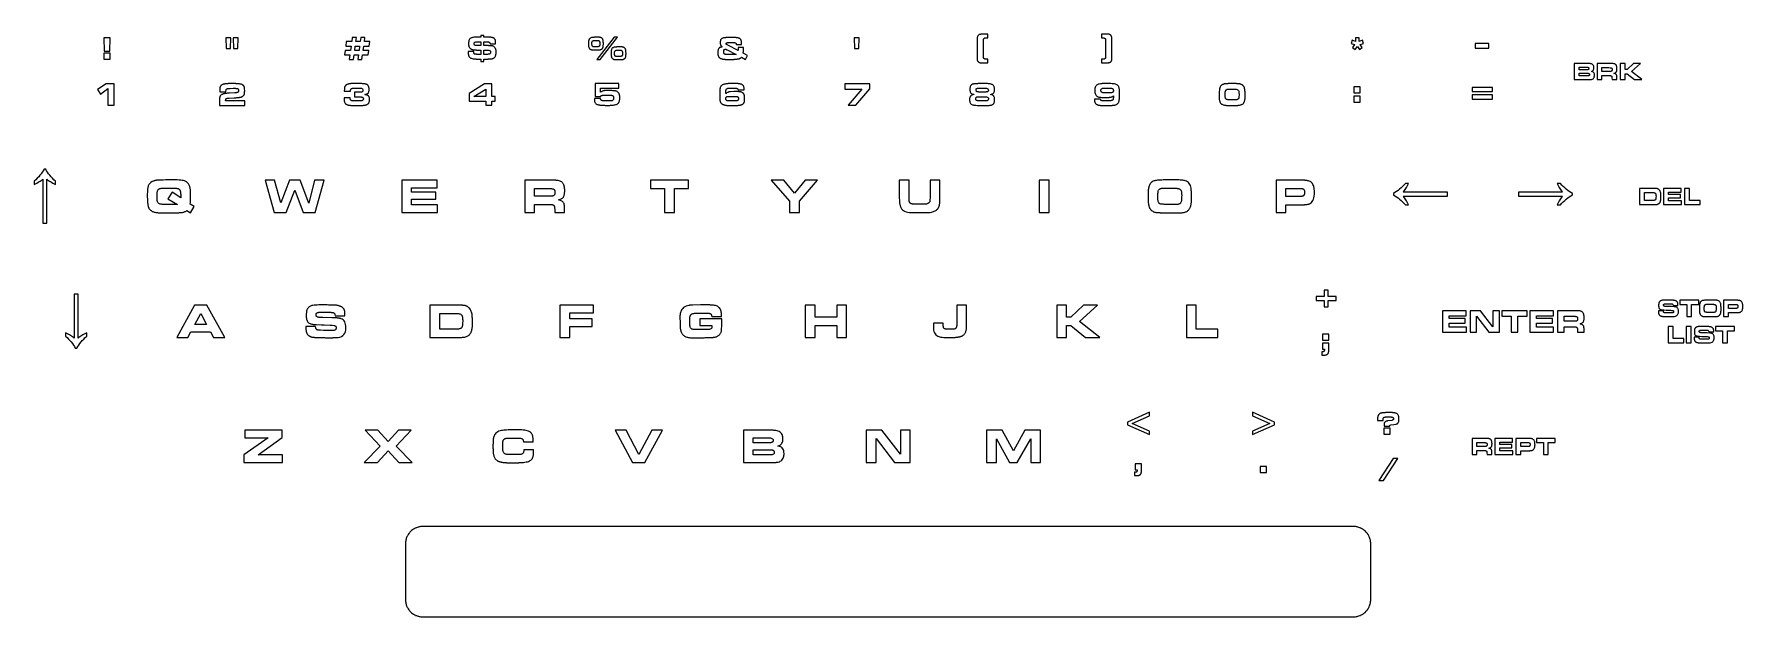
# Model space of a CAD drawing. Header units: metres. Extents: x -11 to 249, y -82 to 6.
import ezdxf

# ---------------------------------------------------------------- set-up
doc = ezdxf.new("R2010")
doc.units = ezdxf.units.M

msp = doc.modelspace()

# ---------------------------------------------------------------- linework, layer by layer
for p, q in [((-0.4679, 5.67418), (-0.41093, 3.63387)), ((0.51677, 5.67418), (-0.4679, 5.67418)), ((0.45981, 3.63387), (0.51677, 5.67418)), ((18.0804, 5.66762), (18.1157, 4.00874)), ((18.8454, 5.66762), (18.0804, 5.66762)), ((18.7965, 4.00874), (18.8454, 5.66762)), ((19.2088, 5.66762), (19.2522, 4.00874)), ((19.9738, 5.66762), (19.2088, 5.66762)), ((19.9196, 4.00874), (19.9738, 5.66762)), ((37.2903, 5.69167), (37.2144, 5.0824)), ((37.9305, 5.69167), (37.2903, 5.69167)), ((37.8519, 5.0824), (37.9305, 5.69167)), ((38.587, 5.69179), (38.5083, 5.0824)), ((39.219, 5.69164), (38.587, 5.69179)), ((39.1404, 5.0824), (39.219, 5.69164)), ((55.0384, 5.22488), (55.0039, 5.0912)), ((55.0868, 5.34239), (55.0384, 5.22488)), ((55.149, 5.44373), (55.0868, 5.34239)), ((55.225, 5.52888), (55.149, 5.44373)), ((55.3148, 5.59787), (55.225, 5.52888)), ((55.4184, 5.65067), (55.3148, 5.59787)), ((55.4999, 5.67734), (55.4184, 5.65067)), ((55.5952, 5.70045), (55.4999, 5.67734)), ((55.7044, 5.72002), (55.5952, 5.70045)), ((55.8273, 5.73602), (55.7044, 5.72002)), ((55.9641, 5.74847), (55.8273, 5.73602)), ((56.1147, 5.75735), (55.9641, 5.74847)), ((56.2791, 5.7627), (56.1147, 5.75735)), ((56.4574, 5.76447), (56.2791, 5.7627)), ((56.8236, 5.76447), (56.4574, 5.76447)), ((57.2847, 5.99803), (56.8236, 5.99803)), ((56.8236, 5.99803), (56.8236, 5.76447)), ((57.2847, 5.76335), (57.2847, 5.99803)), ((57.9927, 5.74971), (57.2847, 5.76335)), ((58.0515, 5.74931), (57.9927, 5.74971)), ((58.1084, 5.74811), (58.0515, 5.74931)), ((58.1635, 5.74609), (58.1084, 5.74811)), ((58.2168, 5.74327), (58.1635, 5.74609)), ((58.2683, 5.73965), (58.2168, 5.74327)), ((58.318, 5.73523), (58.2683, 5.73965)), ((58.3658, 5.73), (58.318, 5.73523)), ((58.4118, 5.72395), (58.3658, 5.73)), ((58.4566, 5.71704), (58.4118, 5.72395)), ((58.5007, 5.70914), (58.4566, 5.71704)), ((58.5441, 5.70027), (58.5007, 5.70914)), ((58.5868, 5.69043), (58.5441, 5.70027)), ((58.6288, 5.67961), (58.5868, 5.69043)), ((58.6702, 5.66782), (58.6288, 5.67961)), ((58.7109, 5.65506), (58.6702, 5.66782)), ((58.7509, 5.64131), (58.7109, 5.65506)), ((58.7895, 5.62552), (58.7509, 5.64131)), ((58.8259, 5.6066), (58.7895, 5.62552)), ((58.8602, 5.58455), (58.8259, 5.6066)), ((58.8923, 5.55936), (58.8602, 5.58455)), ((58.9222, 5.53104), (58.8923, 5.55936)), ((58.95, 5.49959), (58.9222, 5.53104)), ((58.9756, 5.465), (58.95, 5.49959)), ((58.9991, 5.42728), (58.9756, 5.465)), ((59.0201, 5.38651), (58.9991, 5.42728)), ((59.0383, 5.34277), (59.0201, 5.38651)), ((59.0536, 5.29607), (59.0383, 5.34277)), ((59.0662, 5.24641), (59.0536, 5.29607)), ((59.076, 5.19379), (59.0662, 5.24641)), ((73.239, 5.19873), (73.2278, 5.13242)), ((73.2522, 5.2643), (73.239, 5.19873)), ((73.2675, 5.32909), (73.2522, 5.2643)), ((73.2913, 5.40134), (73.2675, 5.32909)), ((73.3263, 5.46622), (73.2913, 5.40134)), ((73.3724, 5.52373), (73.3263, 5.46622)), ((73.4295, 5.57385), (73.3724, 5.52373)), ((73.4978, 5.61661), (73.4295, 5.57385)), ((73.5772, 5.65199), (73.4978, 5.61661)), ((73.6677, 5.68001), (73.5772, 5.65199)), ((73.7693, 5.70064), (73.6677, 5.68001)), ((73.8005, 5.70526), (73.7693, 5.70064)), ((73.833, 5.70963), (73.8005, 5.70526)), ((73.8282, 5.17203), (73.8632, 5.19928)), ((73.8668, 5.71375), (73.833, 5.70963)), ((73.8632, 5.19928), (73.9036, 5.21721)), ((73.9019, 5.71761), (73.8668, 5.71375)), ((73.9383, 5.72121), (73.9019, 5.71761)), ((73.9036, 5.21721), (73.949, 5.22964)), ((73.976, 5.72455), (73.9383, 5.72121)), ((73.949, 5.22964), (73.999, 5.24042)), ((74.0151, 5.72765), (73.976, 5.72455)), ((73.999, 5.24042), (74.0536, 5.24954)), ((74.0555, 5.73048), (74.0151, 5.72765)), ((74.0536, 5.24954), (74.1128, 5.25702)), ((74.0975, 5.73302), (74.0555, 5.73048)), ((74.1415, 5.73523), (74.0975, 5.73302)), ((74.1128, 5.25702), (74.1767, 5.26282)), ((74.1875, 5.73709), (74.1415, 5.73523)), ((74.1767, 5.26282), (74.2451, 5.26697)), ((74.2355, 5.73862), (74.1875, 5.73709)), ((74.2855, 5.73979), (74.2355, 5.73862)), ((74.2451, 5.26697), (74.3182, 5.26945)), ((74.3375, 5.74065), (74.2855, 5.73979)), ((74.3182, 5.26945), (74.3959, 5.27028)), ((74.3915, 5.74115), (74.3375, 5.74065)), ((74.4475, 5.74132), (74.3915, 5.74115)), ((74.3959, 5.27028), (74.4665, 5.26913)), ((74.6889, 5.74132), (74.4475, 5.74132)), ((74.4665, 5.26913), (74.5316, 5.26569)), ((77.1032, 5.74109), (74.4773, 2.33594)), ((74.5316, 5.26569), (74.5912, 5.25995)), ((74.5912, 5.25995), (74.6455, 5.25191)), ((74.6455, 5.25191), (74.6943, 5.24158)), ((74.7302, 5.74092), (74.6889, 5.74132)), ((74.6943, 5.24158), (74.7377, 5.22894)), ((74.7699, 5.73972), (74.7302, 5.74092)), ((74.7377, 5.22894), (74.7757, 5.21402)), ((74.8082, 5.7377), (74.7699, 5.73972)), ((74.7757, 5.21402), (74.8083, 5.19681)), ((74.8449, 5.73488), (74.8082, 5.7377)), ((74.8083, 5.19681), (74.8401, 5.17178)), ((74.88, 5.73125), (74.8449, 5.73488)), ((74.9137, 5.72681), (74.88, 5.73125)), ((74.9458, 5.72157), (74.9137, 5.72681)), ((74.9764, 5.71552), (74.9458, 5.72157)), ((75.0059, 5.70876), (74.9764, 5.71552)), ((75.0346, 5.70135), (75.0059, 5.70876)), ((75.0063, 2.33653), (77.6376, 5.74132)), ((75.0625, 5.69331), (75.0346, 5.70135)), ((75.0897, 5.68463), (75.0625, 5.69331)), ((75.1161, 5.67532), (75.0897, 5.68463)), ((75.1417, 5.66537), (75.1161, 5.67532)), ((75.1666, 5.65479), (75.1417, 5.66537)), ((75.1907, 5.64357), (75.1666, 5.65479)), ((75.2368, 5.61546), (75.1907, 5.64357)), ((75.2786, 5.58006), (75.2368, 5.61546)), ((75.3161, 5.53737), (75.2786, 5.58006)), ((75.3494, 5.48738), (75.3161, 5.53737)), ((75.3785, 5.4301), (75.3494, 5.48738)), ((75.4033, 5.36551), (75.3785, 5.4301)), ((75.4239, 5.29362), (75.4033, 5.36551)), ((75.4403, 5.21445), (75.4239, 5.29362)), ((75.4479, 5.16304), (75.4403, 5.21445)), ((77.6376, 5.74132), (77.1032, 5.74109)), ((93.2643, 5.20242), (93.2577, 5.16083)), ((93.2719, 5.243), (93.2643, 5.20242)), ((93.2974, 5.32796), (93.2719, 5.243)), ((93.3372, 5.40358), (93.2974, 5.32796)), ((93.3913, 5.46986), (93.3372, 5.40358)), ((93.4598, 5.52682), (93.3913, 5.46986)), ((93.5425, 5.57443), (93.4598, 5.52682)), ((93.6396, 5.61272), (93.5425, 5.57443)), ((93.7511, 5.64166), (93.6396, 5.61272)), ((93.8768, 5.66127), (93.7511, 5.64166)), ((93.917, 5.6653), (93.8768, 5.66127)), ((93.96, 5.66924), (93.917, 5.6653)), ((94.006, 5.6731), (93.96, 5.66924)), ((94.0549, 5.67688), (94.006, 5.6731)), ((94.1067, 5.68056), (94.0549, 5.67688)), ((94.1614, 5.68416), (94.1067, 5.68056)), ((94.2191, 5.68768), (94.1614, 5.68416)), ((94.2797, 5.69112), (94.2191, 5.68768)), ((94.342, 5.69431), (94.2797, 5.69112)), ((94.405, 5.69707), (94.342, 5.69431)), ((94.4687, 5.6994), (94.405, 5.69707)), ((94.533, 5.70131), (94.4687, 5.6994)), ((94.5979, 5.7028), (94.533, 5.70131)), ((94.6634, 5.70386), (94.5979, 5.7028)), ((94.7296, 5.7045), (94.6634, 5.70386)), ((94.7964, 5.70471), (94.7296, 5.7045)), ((94.8329, 5.70461), (94.7964, 5.70471)), ((94.8718, 5.70432), (94.8329, 5.70461)), ((94.9131, 5.70381), (94.8718, 5.70432)), ((94.9568, 5.70311), (94.9131, 5.70381)), ((95.0029, 5.70221), (94.9568, 5.70311)), ((95.0515, 5.70111), (95.0029, 5.70221)), ((95.1024, 5.69981), (95.0515, 5.70111)), ((95.1558, 5.69832), (95.1024, 5.69981)), ((95.2076, 5.69681), (95.1558, 5.69832)), ((95.2539, 5.69551), (95.2076, 5.69681)), ((95.2946, 5.69441), (95.2539, 5.69551)), ((95.3298, 5.69351), (95.2946, 5.69441)), ((95.3594, 5.69281), (95.3298, 5.69351)), ((95.3835, 5.69231), (95.3594, 5.69281)), ((95.402, 5.69202), (95.3835, 5.69231)), ((95.4507, 5.69168), (95.402, 5.69202)), ((95.486, 5.69098), (95.4507, 5.69168)), ((95.521, 5.68982), (95.486, 5.69098)), ((95.5556, 5.68819), (95.521, 5.68982)), ((95.5898, 5.68608), (95.5556, 5.68819)), ((95.6237, 5.68352), (95.5898, 5.68608)), ((95.6572, 5.6805), (95.6237, 5.68352)), ((95.6902, 5.67699), (95.6572, 5.6805)), ((95.7232, 5.67303), (95.6902, 5.67699)), ((95.7563, 5.66862), (95.7232, 5.67303)), ((95.7895, 5.66373), (95.7563, 5.66862)), ((95.8228, 5.65839), (95.7895, 5.66373)), ((95.8563, 5.65256), (95.8228, 5.65839)), ((95.8899, 5.64629), (95.8563, 5.65256)), ((95.9236, 5.63953), (95.8899, 5.64629)), ((95.9575, 5.63231), (95.9236, 5.63953)), ((96.0221, 5.618), (95.9575, 5.63231)), ((96.0819, 5.60081), (96.0221, 5.618)), ((96.1367, 5.58075), (96.0819, 5.60081)), ((96.1867, 5.55782), (96.1367, 5.58075)), ((96.2317, 5.532), (96.1867, 5.55782)), ((96.2718, 5.5033), (96.2317, 5.532)), ((96.307, 5.47173), (96.2718, 5.5033)), ((96.3372, 5.43727), (96.307, 5.47173)), ((96.3498, 5.41975), (96.3372, 5.43727)), ((96.3618, 5.40105), (96.3498, 5.41975)), ((96.3732, 5.38115), (96.3618, 5.40105)), ((96.384, 5.36006), (96.3732, 5.38115)), ((96.3942, 5.3378), (96.384, 5.36006)), ((96.4038, 5.31435), (96.3942, 5.3378)), ((96.4129, 5.2897), (96.4038, 5.31435)), ((96.4213, 5.26387), (96.4129, 5.2897)), ((96.4289, 5.23705), (96.4213, 5.26387)), ((96.4355, 5.20937), (96.4289, 5.23705)), ((96.4411, 5.18083), (96.4355, 5.20937)), ((113.581, 5.66762), (113.625, 4.00874)), ((114.346, 5.66762), (113.581, 5.66762)), ((114.303, 4.00874), (114.346, 5.66762)), ((132.294, 5.49641), (132.293, 5.47643)), ((132.293, 5.47643), (132.293, 5.45613)), ((132.293, 5.45613), (132.293, 5.43555)), ((132.293, 5.43555), (132.293, 5.41467)), ((132.293, 5.41467), (132.293, 2.64424)), ((132.295, 5.53549), (132.294, 5.5161)), ((132.294, 5.5161), (132.294, 5.49641)), ((132.296, 5.57339), (132.295, 5.5546)), ((132.295, 5.5546), (132.295, 5.53549)), ((132.297, 5.59181), (132.296, 5.57339)), ((132.298, 5.60977), (132.297, 5.59181)), ((132.299, 5.62727), (132.298, 5.60977)), ((132.3, 5.64429), (132.299, 5.62727)), ((132.301, 5.66084), (132.3, 5.64429)), ((132.303, 5.67694), (132.301, 5.66084)), ((132.305, 5.69257), (132.303, 5.67694)), ((132.307, 5.70772), (132.305, 5.69257)), ((132.322, 5.79497), (132.307, 5.70772)), ((132.346, 5.87358), (132.322, 5.79497)), ((132.38, 5.94353), (132.346, 5.87358)), ((132.424, 6.00484), (132.38, 5.94353)), ((132.477, 6.05751), (132.424, 6.00484)), ((132.54, 6.10152), (132.477, 6.05751)), ((132.613, 6.13687), (132.54, 6.10152)), ((132.695, 6.16359), (132.613, 6.13687)), ((132.746, 6.17441), (132.695, 6.16359)), ((132.806, 6.18378), (132.746, 6.17441)), ((132.874, 6.1917), (132.806, 6.18378)), ((132.95, 6.19818), (132.874, 6.1917)), ((133.035, 6.20323), (132.95, 6.19818)), ((133.127, 6.20683), (133.035, 6.20323)), ((133.228, 6.20898), (133.127, 6.20683)), ((133.337, 6.20972), (133.228, 6.20898)), ((133.255, 5.17091), (133.257, 5.23013)), ((133.257, 5.23013), (133.259, 5.2829)), ((133.259, 5.2829), (133.263, 5.32922)), ((133.263, 5.32922), (133.267, 5.36909)), ((133.267, 5.36909), (133.272, 5.40253)), ((133.272, 5.40253), (133.278, 5.42952)), ((133.278, 5.42952), (133.295, 5.47977)), ((133.295, 5.47977), (133.318, 5.52333)), ((133.318, 5.52333), (133.346, 5.56018)), ((133.894, 6.20972), (133.337, 6.20972)), ((133.346, 5.56018), (133.38, 5.59035)), ((133.38, 5.59035), (133.42, 5.6138)), ((133.42, 5.6138), (133.465, 5.63055)), ((133.465, 5.63055), (133.517, 5.64059)), ((133.517, 5.64059), (133.573, 5.64395)), ((133.573, 5.64395), (133.894, 5.64395)), ((133.894, 5.64395), (133.894, 6.20972)), ((151.979, 6.20972), (151.176, 6.20972)), ((151.176, 6.20972), (151.176, 5.64395)), ((151.176, 5.64395), (151.41, 5.64395)), ((151.41, 5.64395), (151.458, 5.64282)), ((151.458, 5.64282), (151.503, 5.63945)), ((151.503, 5.63945), (151.545, 5.63383)), ((151.545, 5.63383), (151.584, 5.62596)), ((151.584, 5.62596), (151.621, 5.61584)), ((151.621, 5.61584), (151.654, 5.60347)), ((151.654, 5.60347), (151.685, 5.58885)), ((151.685, 5.58885), (151.712, 5.57199)), ((151.712, 5.57199), (151.737, 5.55298)), ((151.737, 5.55298), (151.758, 5.53188)), ((151.758, 5.53188), (151.776, 5.5087)), ((151.776, 5.5087), (151.791, 5.48344)), ((151.791, 5.48344), (151.802, 5.4561)), ((151.802, 5.4561), (151.81, 5.4267)), ((151.81, 5.4267), (151.815, 5.3952)), ((151.815, 5.3952), (151.817, 5.36163)), ((151.817, 5.36163), (151.817, 3.0162)), ((152.013, 6.20956), (151.979, 6.20972)), ((152.045, 6.20911), (152.013, 6.20956)), ((152.077, 6.20834), (152.045, 6.20911)), ((152.108, 6.20729), (152.077, 6.20834)), ((152.137, 6.20593), (152.108, 6.20729)), ((152.166, 6.20427), (152.137, 6.20593)), ((152.194, 6.2023), (152.166, 6.20427)), ((152.221, 6.20003), (152.194, 6.2023)), ((152.261, 6.19899), (152.221, 6.20003)), ((152.299, 6.19588), (152.261, 6.19899)), ((152.336, 6.19069), (152.299, 6.19588)), ((152.372, 6.18341), (152.336, 6.19069)), ((152.406, 6.17406), (152.372, 6.18341)), ((152.438, 6.16264), (152.406, 6.17406)), ((152.469, 6.14914), (152.438, 6.16264)), ((152.499, 6.13354), (152.469, 6.14914)), ((152.527, 6.11603), (152.499, 6.13354)), ((152.554, 6.09666), (152.527, 6.11603)), ((152.579, 6.07549), (152.554, 6.09666)), ((152.604, 6.05249), (152.579, 6.07549)), ((152.627, 6.02766), (152.604, 6.05249)), ((152.648, 6.00102), (152.627, 6.02766)), ((152.668, 5.97256), (152.648, 6.00102)), ((152.687, 5.94228), (152.668, 5.97256)), ((152.698, 5.92296), (152.687, 5.94228)), ((152.708, 5.90164), (152.698, 5.92296)), ((152.717, 5.87834), (152.708, 5.90164)), ((152.726, 5.85306), (152.717, 5.87834)), ((152.734, 5.82576), (152.726, 5.85306)), ((152.741, 5.79649), (152.734, 5.82576)), ((152.748, 5.76521), (152.741, 5.79649)), ((152.754, 5.73195), (152.748, 5.76521)), ((152.759, 5.69687), (152.754, 5.73195)), ((152.764, 5.66014), (152.759, 5.69687)), ((152.768, 5.62177), (152.764, 5.66014)), ((152.771, 5.58173), (152.768, 5.62177)), ((152.774, 5.54002), (152.771, 5.58173)), ((152.775, 5.49669), (152.774, 5.54002)), ((152.777, 5.45169), (152.775, 5.49669)), ((152.777, 5.40503), (152.777, 5.45169)), ((152.777, 2.63469), (152.777, 5.40503)), ((189.304, 5.2923), (189.141, 4.7957)), ((189.814, 5.1187), (189.304, 5.2923)), ((190.351, 5.66762), (189.814, 5.66762)), ((189.814, 5.66762), (189.814, 5.1187)), ((190.351, 5.1187), (190.351, 5.66762)), ((190.861, 5.2923), (190.351, 5.1187)), ((191.024, 4.79639), (190.861, 5.2923)), ((0.50592, 3.31387), (-0.44894, 3.31387)), ((-0.44894, 3.31387), (-0.44894, 2.40251)), ((-0.41093, 3.63387), (0.45981, 3.63387)), ((0.50592, 2.40251), (0.50592, 3.31387)), ((18.1157, 4.00874), (18.7965, 4.00874)), ((19.2522, 4.00874), (19.9196, 4.00874)), ((36.2161, 3.7384), (36.1239, 3.05489)), ((36.1239, 3.05489), (36.9404, 3.05496)), ((37.0353, 3.7384), (36.2161, 3.7384)), ((36.3952, 5.0824), (36.3029, 4.39886)), ((36.3029, 4.39886), (37.1221, 4.39886)), ((37.2144, 5.0824), (36.3952, 5.0824)), ((36.9404, 3.05496), (36.8482, 2.38161)), ((37.1221, 4.39886), (37.0353, 3.7384)), ((37.4884, 2.38161), (37.5806, 3.05484)), ((37.5806, 3.05484), (38.237, 3.05489)), ((37.6728, 3.7384), (37.7596, 4.39879)), ((38.3293, 3.7384), (37.6728, 3.7384)), ((37.7596, 4.39879), (38.4188, 4.39886)), ((38.5083, 5.0824), (37.8519, 5.0824)), ((38.237, 3.05489), (38.1448, 2.38161)), ((38.4188, 4.39886), (38.3293, 3.7384)), ((38.7769, 2.38161), (38.8664, 3.05473)), ((38.8664, 3.05473), (39.71, 3.05489)), ((38.9613, 3.7384), (39.0481, 4.39876)), ((39.805, 3.7384), (38.9613, 3.7384)), ((39.0481, 4.39876), (39.8918, 4.39886)), ((39.984, 5.0824), (39.1404, 5.0824)), ((39.71, 3.05489), (39.805, 3.7384)), ((39.8918, 4.39886), (39.984, 5.0824)), ((54.9382, 3.58076), (54.941, 3.30389)), ((55.7792, 3.58076), (54.9382, 3.58076)), ((54.941, 3.30389), (54.9419, 3.24545)), ((54.9419, 3.24545), (54.9449, 3.18956)), ((54.9449, 3.18956), (54.9497, 3.1362)), ((54.9497, 3.1362), (54.9566, 3.0854)), ((54.9566, 3.0854), (54.9653, 3.03714)), ((54.9653, 3.03714), (54.9761, 2.99141)), ((54.9761, 2.99141), (54.9887, 2.94824)), ((54.9832, 4.94135), (54.9762, 4.77531)), ((54.9762, 4.77531), (54.978, 4.69576)), ((54.978, 4.69576), (54.9832, 4.61967)), ((55.0039, 5.0912), (54.9832, 4.94135)), ((54.9832, 4.61967), (54.9919, 4.54706)), ((54.9887, 2.94824), (55.0034, 2.90761)), ((54.9919, 4.54706), (55.004, 4.47791)), ((55.0034, 2.90761), (55.0407, 2.82555)), ((55.004, 4.47791), (55.0197, 4.41223)), ((55.0197, 4.41223), (55.0388, 4.35004)), ((55.0388, 4.35004), (55.0614, 4.29129)), ((55.0407, 2.82555), (55.0919, 2.75171)), ((55.0614, 4.29129), (55.0874, 4.23604)), ((55.0874, 4.23604), (55.1259, 4.16896)), ((55.0919, 2.75171), (55.1567, 2.6861)), ((55.1259, 4.16896), (55.1682, 4.10866)), ((55.1567, 2.6861), (55.2353, 2.62871)), ((55.1682, 4.10866), (55.2141, 4.05515)), ((55.2141, 4.05515), (55.2638, 4.00839)), ((55.2353, 2.62871), (55.3276, 2.57954)), ((55.2638, 4.00839), (55.3172, 3.96843)), ((55.3172, 3.96843), (55.3743, 3.93524)), ((55.3743, 3.93524), (55.4352, 3.90881)), ((55.4352, 3.90881), (55.4998, 3.88916)), ((55.4998, 3.88916), (55.5329, 3.88071)), ((55.5329, 3.88071), (55.5645, 3.87292)), ((55.5645, 3.87292), (55.5946, 3.86581)), ((55.5946, 3.86581), (55.6232, 3.85938)), ((55.6232, 3.85938), (55.6503, 3.85362)), ((55.6503, 3.85362), (55.6758, 3.84854)), ((55.6758, 3.84854), (55.6998, 3.84413)), ((55.6998, 3.84413), (55.7222, 3.84041)), ((55.7222, 3.84041), (55.7594, 3.83469)), ((55.7594, 3.83469), (55.7961, 3.82973)), ((55.7792, 3.49881), (55.7792, 3.58076)), ((55.7814, 3.4364), (55.7792, 3.49881)), ((55.7881, 3.38031), (55.7814, 3.4364)), ((55.7994, 3.33054), (55.7881, 3.38031)), ((55.7961, 3.82973), (55.8326, 3.82555)), ((55.8151, 3.28708), (55.7994, 3.33054)), ((55.8353, 3.24994), (55.8151, 3.28708)), ((55.8172, 4.75876), (55.8222, 4.82361)), ((55.8225, 4.69644), (55.8172, 4.75876)), ((55.8222, 4.82361), (55.8373, 4.87982)), ((55.8387, 4.64244), (55.8225, 4.69644)), ((55.8326, 3.82555), (55.8687, 3.82211)), ((55.86, 3.21913), (55.8353, 3.24994)), ((55.8373, 4.87982), (55.8625, 4.92738)), ((55.8656, 4.59676), (55.8387, 4.64244)), ((55.8892, 3.19463), (55.86, 3.21913)), ((55.8625, 4.92738), (55.8979, 4.96629)), ((55.9033, 4.55937), (55.8656, 4.59676)), ((55.8687, 3.82211), (55.9045, 3.81944)), ((55.9229, 3.17645), (55.8892, 3.19463)), ((55.8979, 4.96629), (55.9433, 4.99655)), ((55.9517, 4.53029), (55.9033, 4.55937)), ((55.9045, 3.81944), (55.9399, 3.81754)), ((55.946, 3.16876), (55.9229, 3.17645)), ((55.9399, 3.81754), (55.975, 3.81639)), ((55.9433, 4.99655), (55.9987, 5.01817)), ((55.976, 3.16209), (55.946, 3.16876)), ((56.011, 4.50952), (55.9517, 4.53029)), ((55.975, 3.81639), (56.0098, 3.81601)), ((56.0128, 3.15646), (55.976, 3.16209)), ((55.9987, 5.01817), (56.0643, 5.03114)), ((56.0098, 3.81601), (56.062, 3.81148)), ((56.0809, 4.49707), (56.011, 4.50952)), ((56.0565, 3.15184), (56.0128, 3.15646)), ((56.1071, 3.14825), (56.0565, 3.15184)), ((56.062, 3.81148), (56.1115, 3.80737)), ((56.0643, 5.03114), (56.14, 5.03548)), ((56.1617, 4.49292), (56.0809, 4.49707)), ((56.1645, 3.14569), (56.1071, 3.14825)), ((56.1115, 3.80737), (56.1583, 3.8037)), ((56.14, 5.03548), (56.8236, 5.03548)), ((56.1583, 3.8037), (56.2024, 3.80043)), ((56.1762, 4.49287), (56.1617, 4.49292)), ((56.2288, 3.14417), (56.1645, 3.14569)), ((56.1927, 4.49274), (56.1762, 4.49287)), ((56.2111, 4.49252), (56.1927, 4.49274)), ((56.2024, 3.80043), (56.2437, 3.79759)), ((56.2315, 4.49223), (56.2111, 4.49252)), ((56.3, 3.14365), (56.2288, 3.14417)), ((56.2539, 4.49185), (56.2315, 4.49223)), ((56.2437, 3.79759), (56.2824, 3.79517)), ((56.3044, 4.49083), (56.2539, 4.49185)), ((56.2824, 3.79517), (56.3183, 3.79318)), ((56.8236, 3.14365), (56.3, 3.14365)), ((56.3326, 4.49019), (56.3044, 4.49083)), ((56.3183, 3.79318), (56.3516, 3.79161)), ((56.3875, 4.48901), (56.3326, 4.49019)), ((56.3516, 3.79161), (56.384, 3.79034)), ((56.384, 3.79034), (56.4175, 3.78925)), ((56.4124, 4.48856), (56.3875, 4.48901)), ((56.4572, 4.48788), (56.4124, 4.48856)), ((56.4175, 3.78925), (56.4521, 3.78831)), ((56.4521, 3.78831), (56.4879, 3.78755)), ((56.477, 4.48769), (56.4572, 4.48788)), ((56.4951, 4.48755), (56.477, 4.48769)), ((56.4879, 3.78755), (56.5247, 3.78697)), ((56.5116, 4.48752), (56.4951, 4.48755)), ((56.8236, 4.48752), (56.5116, 4.48752)), ((56.5247, 3.78697), (56.5626, 3.78654)), ((56.5626, 3.78654), (56.6017, 3.78629)), ((56.6017, 3.78629), (56.6418, 3.78621)), ((56.6418, 3.78621), (56.8236, 3.78621)), ((56.8236, 5.03548), (56.8236, 4.48752)), ((56.8236, 3.78621), (56.8236, 3.14365)), ((57.2847, 4.48508), (57.2847, 5.03548)), ((57.2847, 5.03548), (57.9845, 5.03548)), ((57.7811, 4.4646), (57.2847, 4.48508)), ((57.2847, 3.14365), (57.2847, 3.78621)), ((57.2847, 3.78621), (57.8381, 3.78621)), ((57.8652, 3.14365), (57.2847, 3.14365)), ((57.8458, 4.46445), (57.7811, 4.4646)), ((57.8381, 3.78621), (57.9557, 3.7811)), ((57.907, 4.464), (57.8458, 4.46445)), ((57.9765, 3.14857), (57.8652, 3.14365)), ((57.9647, 4.46326), (57.907, 4.464)), ((57.9557, 3.7811), (58.0577, 3.76578)), ((58.0188, 4.46222), (57.9647, 4.46326)), ((58.0729, 3.16339), (57.9765, 3.14857)), ((57.9845, 5.03548), (58.0123, 5.03429)), ((58.0123, 5.03429), (58.0386, 5.03072)), ((58.0695, 4.46089), (58.0188, 4.46222)), ((58.0386, 5.03072), (58.0633, 5.02477)), ((58.0577, 3.76578), (58.1439, 3.74025)), ((58.0633, 5.02477), (58.0866, 5.01643)), ((58.1166, 4.45926), (58.0695, 4.46089)), ((58.1545, 3.18806), (58.0729, 3.16339)), ((58.0866, 5.01643), (58.1084, 5.00572)), ((58.1084, 5.00572), (58.1288, 4.99263)), ((58.1602, 4.45734), (58.1166, 4.45926)), ((58.1288, 4.99263), (58.1476, 4.97716)), ((58.1439, 3.74025), (58.2145, 3.70451)), ((58.1476, 4.97716), (58.1649, 4.9593)), ((58.2213, 3.2226), (58.1545, 3.18806)), ((58.2002, 4.45511), (58.1602, 4.45734)), ((58.1649, 4.9593), (58.1809, 4.93918)), ((58.1809, 4.93918), (58.1956, 4.91684)), ((58.1956, 4.91684), (58.2089, 4.89227)), ((58.2387, 4.45259), (58.2002, 4.45511)), ((58.2089, 4.89227), (58.2209, 4.86551)), ((58.2145, 3.70451), (58.2694, 3.65857)), ((58.2209, 4.86551), (58.2316, 4.83653)), ((58.2732, 3.26701), (58.2213, 3.2226)), ((58.2316, 4.83653), (58.241, 4.80536)), ((58.2775, 4.44978), (58.2387, 4.45259)), ((58.241, 4.80536), (58.2491, 4.77196)), ((58.2491, 4.77196), (58.2558, 4.73636)), ((58.2558, 4.73636), (59.0967, 4.73636)), ((58.2694, 3.65857), (58.3086, 3.6024)), ((58.3103, 3.32129), (58.2732, 3.26701)), ((58.3165, 4.44667), (58.2775, 4.44978)), ((58.3086, 3.6024), (58.3321, 3.53603)), ((58.3325, 3.38544), (58.3103, 3.32129)), ((58.3559, 4.44327), (58.3165, 4.44667)), ((58.3321, 3.53603), (58.34, 3.45944)), ((58.34, 3.45944), (58.3325, 3.38544)), ((58.3955, 4.43956), (58.3559, 4.44327)), ((58.4355, 4.43556), (58.3955, 4.43956)), ((58.4757, 4.43126), (58.4355, 4.43556)), ((58.5163, 4.42667), (58.4757, 4.43126)), ((58.5973, 4.41454), (58.5163, 4.42667)), ((58.6736, 4.39435), (58.5973, 4.41454)), ((58.7451, 4.36612), (58.6736, 4.39435)), ((58.8119, 4.32986), (58.7451, 4.36612)), ((58.7853, 2.57779), (58.8252, 2.60258)), ((58.874, 4.28555), (58.8119, 4.32986)), ((58.8252, 2.60258), (58.863, 2.62924)), ((58.863, 2.62924), (58.8987, 2.65778)), ((58.9313, 4.23322), (58.874, 4.28555)), ((58.8987, 2.65778), (58.9323, 2.68816)), ((58.9839, 4.17282), (58.9313, 4.23322)), ((58.9323, 2.68816), (58.9639, 2.72041)), ((58.9639, 2.72041), (59.0147, 2.78354)), ((59.0317, 4.10439), (58.9839, 4.17282)), ((59.0147, 2.78354), (59.0588, 2.85651)), ((59.0666, 4.04222), (59.0317, 4.10439)), ((59.0588, 2.85651), (59.0961, 2.93927)), ((59.0969, 3.97626), (59.0666, 4.04222)), ((59.083, 5.13821), (59.076, 5.19379)), ((59.0872, 5.07967), (59.083, 5.13821)), ((59.0886, 5.01816), (59.0872, 5.07967)), ((59.0967, 4.73636), (59.0886, 5.01816)), ((59.0961, 2.93927), (59.1266, 3.03186)), ((59.1226, 3.90646), (59.0969, 3.97626)), ((59.1436, 3.83287), (59.1226, 3.90646)), ((59.1266, 3.03186), (59.1503, 3.13428)), ((59.1599, 3.75546), (59.1436, 3.83287)), ((59.1503, 3.13428), (59.1673, 3.24651)), ((59.1715, 3.67426), (59.1599, 3.75546)), ((59.1673, 3.24651), (59.1775, 3.36855)), ((59.1785, 3.58923), (59.1715, 3.67426)), ((59.1775, 3.36855), (59.1809, 3.50041)), ((59.1809, 3.50041), (59.1785, 3.58923)), ((73.2034, 4.85953), (73.2023, 4.7894)), ((73.2023, 4.7894), (73.2038, 4.68291)), ((73.2064, 4.92889), (73.2034, 4.85953)), ((73.2038, 4.68291), (73.2081, 4.58311)), ((73.2115, 4.9975), (73.2064, 4.92889)), ((73.2081, 4.58311), (73.2153, 4.49001)), ((73.2186, 5.06534), (73.2115, 4.9975)), ((73.2153, 4.49001), (73.2254, 4.40359)), ((73.2278, 5.13242), (73.2186, 5.06534)), ((73.2254, 4.40359), (73.2384, 4.32388)), ((73.2384, 4.32388), (73.2542, 4.25087)), ((73.2542, 4.25087), (73.273, 4.18456)), ((73.273, 4.18456), (73.2946, 4.12492)), ((73.2946, 4.12492), (73.3114, 4.09001)), ((73.3114, 4.09001), (73.3308, 4.05713)), ((73.3308, 4.05713), (73.3526, 4.02628)), ((73.3526, 4.02628), (73.377, 3.99748)), ((73.377, 3.99748), (73.4038, 3.97069)), ((73.4038, 3.97069), (73.4332, 3.94594)), ((73.4332, 3.94594), (73.465, 3.92322)), ((73.465, 3.92322), (73.4994, 3.90254)), ((73.4994, 3.90254), (73.5361, 3.88411)), ((73.5361, 3.88411), (73.5749, 3.86813)), ((73.5749, 3.86813), (73.6159, 3.85461)), ((73.6159, 3.85461), (73.6591, 3.84355)), ((73.6591, 3.84355), (73.7044, 3.83496)), ((73.7044, 3.83496), (73.7519, 3.82881)), ((73.7313, 4.81296), (73.734, 4.89609)), ((73.7333, 4.7124), (73.7313, 4.81296)), ((73.7393, 4.62308), (73.7333, 4.7124)), ((73.734, 4.89609), (73.7421, 4.96991)), ((73.7493, 4.54498), (73.7393, 4.62308)), ((73.7421, 4.96991), (73.7556, 5.03441)), ((73.7632, 4.47812), (73.7493, 4.54498)), ((73.7519, 3.82881), (73.8016, 3.82512)), ((73.7556, 5.03441), (73.7744, 5.0896)), ((73.7811, 4.42249), (73.7632, 4.47812)), ((73.7744, 5.0896), (73.7986, 5.13547)), ((73.803, 4.37808), (73.7811, 4.42249)), ((73.7986, 5.13547), (73.8282, 5.17203)), ((73.8016, 3.82512), (73.8534, 3.8239)), ((73.8289, 4.34491), (73.803, 4.37808)), ((73.8588, 4.32297), (73.8289, 4.34491)), ((73.8534, 3.8239), (73.8721, 3.82378)), ((73.8866, 4.31339), (73.8588, 4.32297)), ((73.8721, 3.82378), (73.8931, 3.82341)), ((73.9251, 4.3051), (73.8866, 4.31339)), ((73.8931, 3.82341), (73.9162, 3.82281)), ((73.9162, 3.82281), (73.9415, 3.82198)), ((73.9744, 4.29808), (73.9251, 4.3051)), ((73.9415, 3.82198), (73.9691, 3.82089)), ((73.9691, 3.82089), (73.9988, 3.81958)), ((74.0345, 4.29233), (73.9744, 4.29808)), ((73.9988, 3.81958), (74.0308, 3.81802)), ((74.0308, 3.81802), (74.0992, 3.81442)), ((74.1053, 4.28787), (74.0345, 4.29233)), ((74.0992, 3.81442), (74.1312, 3.81285)), ((74.1869, 4.28467), (74.1053, 4.28787)), ((74.1312, 3.81285), (74.1612, 3.81154)), ((74.1612, 3.81154), (74.1891, 3.81046)), ((74.2793, 4.28276), (74.1869, 4.28467)), ((74.1891, 3.81046), (74.2148, 3.80962)), ((74.2148, 3.80962), (74.2384, 3.80902)), ((74.2384, 3.80902), (74.2599, 3.80865)), ((74.2599, 3.80865), (74.2793, 3.80853)), ((74.3824, 4.28212), (74.2793, 4.28276)), ((74.2793, 3.80853), (74.2982, 3.80865)), ((74.2982, 3.80865), (74.3196, 3.80902)), ((74.3196, 3.80902), (74.3436, 3.80962)), ((74.3436, 3.80962), (74.3701, 3.81046)), ((74.3701, 3.81046), (74.3992, 3.81154)), ((74.4673, 4.28337), (74.3824, 4.28212)), ((74.3992, 3.81154), (74.4308, 3.81285)), ((74.4308, 3.81285), (74.465, 3.81442)), ((74.465, 3.81442), (74.5386, 3.81802)), ((74.5443, 4.28714), (74.4673, 4.28337)), ((74.5386, 3.81802), (74.5734, 3.81958)), ((74.6134, 4.29341), (74.5443, 4.28714)), ((74.5734, 3.81958), (74.6061, 3.82089)), ((74.6061, 3.82089), (74.6367, 3.82198)), ((74.6747, 4.30219), (74.6134, 4.29341)), ((74.6367, 3.82198), (74.6651, 3.82281)), ((74.6651, 3.82281), (74.6914, 3.82341)), ((74.728, 4.31348), (74.6747, 4.30219)), ((74.6914, 3.82341), (74.7157, 3.82378)), ((74.7157, 3.82378), (74.7377, 3.8239)), ((74.7735, 4.32729), (74.728, 4.31348)), ((74.7377, 3.8239), (74.7633, 3.82417)), ((74.7633, 3.82417), (74.7883, 3.825)), ((74.8111, 4.34358), (74.7735, 4.32729)), ((74.7883, 3.825), (74.813, 3.82639)), ((74.8408, 4.3624), (74.8111, 4.34358)), ((74.813, 3.82639), (74.8371, 3.82831)), ((74.8371, 3.82831), (74.8608, 3.8308)), ((74.8401, 5.17178), (74.8676, 5.14032)), ((74.865, 4.38705), (74.8408, 4.3624)), ((74.8608, 3.8308), (74.884, 3.83382)), ((74.8859, 4.42085), (74.865, 4.38705)), ((74.8676, 5.14032), (74.8909, 5.10237)), ((74.884, 3.83382), (74.9067, 3.8374)), ((74.9036, 4.46379), (74.8859, 4.42085)), ((74.8909, 5.10237), (74.91, 5.05797)), ((74.9181, 4.51588), (74.9036, 4.46379)), ((74.9067, 3.8374), (74.929, 3.84154)), ((74.91, 5.05797), (74.9248, 5.0071)), ((74.9294, 4.57712), (74.9181, 4.51588)), ((74.9248, 5.0071), (74.9354, 4.94975)), ((74.929, 3.84154), (74.9511, 3.84615)), ((74.9375, 4.64749), (74.9294, 4.57712)), ((74.9354, 4.94975), (74.9418, 4.88596)), ((74.9423, 4.72702), (74.9375, 4.64749)), ((74.9418, 4.88596), (74.9439, 4.81569)), ((74.9439, 4.81569), (74.9423, 4.72702)), ((74.9511, 3.84615), (74.9735, 3.85114)), ((74.9735, 3.85114), (74.996, 3.85651)), ((74.996, 3.85651), (75.0188, 3.86227)), ((75.0188, 3.86227), (75.0418, 3.86841)), ((75.0418, 3.86841), (75.065, 3.87492)), ((75.065, 3.87492), (75.0884, 3.88182)), ((75.0884, 3.88182), (75.1121, 3.8891)), ((75.1121, 3.8891), (75.1722, 3.91209)), ((75.1722, 3.91209), (75.2265, 3.94171)), ((75.2265, 3.94171), (75.2749, 3.97795)), ((75.2749, 3.97795), (75.3176, 4.0208)), ((75.3176, 4.0208), (75.3543, 4.07028)), ((75.3543, 4.07028), (75.3852, 4.12639)), ((75.3852, 4.12639), (75.4102, 4.1891)), ((75.4102, 4.1891), (75.4295, 4.25844)), ((75.4295, 4.25844), (75.4396, 4.30695)), ((75.4396, 4.30695), (75.4484, 4.36012)), ((75.4545, 5.11072), (75.4479, 5.16304)), ((75.4484, 4.36012), (75.4559, 4.41795)), ((75.4601, 5.05745), (75.4545, 5.11072)), ((75.4559, 4.41795), (75.462, 4.48047)), ((75.4647, 5.00327), (75.4601, 5.05745)), ((75.462, 4.48047), (75.4668, 4.54764)), ((75.4683, 4.94814), (75.4647, 5.00327)), ((75.4668, 4.54764), (75.4702, 4.61948)), ((75.4708, 4.89207), (75.4683, 4.94814)), ((75.4702, 4.61948), (75.4722, 4.69598)), ((75.4724, 4.83508), (75.4708, 4.89207)), ((75.4722, 4.69598), (75.4729, 4.77716)), ((75.4729, 4.77716), (75.4724, 4.83508)), ((76.6457, 3.39287), (76.6447, 3.32281)), ((76.6447, 3.32281), (76.6449, 3.29031)), ((76.6449, 3.29031), (76.6454, 3.2579)), ((76.6454, 3.2579), (76.6463, 3.22557)), ((76.6488, 3.46199), (76.6457, 3.39287)), ((76.6463, 3.22557), (76.6474, 3.19333)), ((76.6474, 3.19333), (76.649, 3.16116)), ((76.6539, 3.53018), (76.6488, 3.46199)), ((76.649, 3.16116), (76.6508, 3.12909)), ((76.6508, 3.12909), (76.653, 3.09709)), ((76.653, 3.09709), (76.6556, 3.06517)), ((76.661, 3.59743), (76.6539, 3.53018)), ((76.6556, 3.06517), (76.6584, 3.03357)), ((76.6584, 3.03357), (76.6617, 3.00246)), ((76.6702, 3.66374), (76.661, 3.59743)), ((76.6617, 3.00246), (76.6652, 2.97186)), ((76.6652, 2.97186), (76.6691, 2.94177)), ((76.6691, 2.94177), (76.6734, 2.91219)), ((76.6814, 3.72913), (76.6702, 3.66374)), ((76.6734, 2.91219), (76.678, 2.88312)), ((76.678, 2.88312), (76.6829, 2.85455)), ((76.6946, 3.79358), (76.6814, 3.72913)), ((76.6829, 2.85455), (76.6881, 2.82649)), ((76.6881, 2.82649), (76.7068, 2.74513)), ((76.7098, 3.8571), (76.6946, 3.79358)), ((76.7068, 2.74513), (76.7317, 2.67191)), ((76.7348, 3.93185), (76.7098, 3.8571)), ((76.7317, 2.67191), (76.7628, 2.60683)), ((76.7717, 3.99881), (76.7348, 3.93185)), ((76.7628, 2.60683), (76.8, 2.54987)), ((76.8206, 4.05794), (76.7717, 3.99881)), ((76.8814, 4.1093), (76.8206, 4.05794)), ((76.9542, 4.15286), (76.8814, 4.1093)), ((77.0389, 4.18863), (76.9542, 4.15286)), ((77.1356, 4.2166), (77.0389, 4.18863)), ((77.2442, 4.23676), (77.1356, 4.2166)), ((77.1737, 3.35861), (77.1765, 3.43408)), ((77.1755, 3.25633), (77.1737, 3.35861)), ((77.1808, 3.16533), (77.1755, 3.25633)), ((77.1765, 3.43408), (77.1849, 3.50166)), ((77.1897, 3.08562), (77.1808, 3.16533)), ((77.1849, 3.50166), (77.1989, 3.56134)), ((77.2022, 3.01718), (77.1897, 3.08562)), ((77.1989, 3.56134), (77.2184, 3.61314)), ((77.2182, 2.96004), (77.2022, 3.01718)), ((77.2378, 2.91417), (77.2182, 2.96004)), ((77.2184, 3.61314), (77.2436, 3.65704)), ((77.2609, 2.87959), (77.2378, 2.91417)), ((77.2436, 3.65704), (77.2744, 3.69305)), ((77.2754, 4.24071), (77.2442, 4.23676)), ((77.2876, 2.85629), (77.2609, 2.87959)), ((77.2744, 3.69305), (77.3108, 3.72118)), ((77.3077, 4.24438), (77.2754, 4.24071)), ((77.3149, 2.84547), (77.2876, 2.85629)), ((77.3413, 4.24782), (77.3077, 4.24438)), ((77.3108, 3.72118), (77.3527, 3.74142)), ((77.3532, 2.83611), (77.3149, 2.84547)), ((77.3761, 4.25101), (77.3413, 4.24782)), ((77.3527, 3.74142), (77.3908, 3.75415)), ((77.4027, 2.82817), (77.3532, 2.83611)), ((77.4122, 4.25392), (77.3761, 4.25101)), ((77.3908, 3.75415), (77.4344, 3.76518)), ((77.4633, 2.82167), (77.4027, 2.82817)), ((77.4494, 4.25659), (77.4122, 4.25392)), ((77.4344, 3.76518), (77.4837, 3.77452)), ((77.4879, 4.259), (77.4494, 4.25659)), ((77.5349, 2.81664), (77.4633, 2.82167)), ((77.4837, 3.77452), (77.5385, 3.78215)), ((77.5277, 4.26117), (77.4879, 4.259)), ((77.5696, 4.26308), (77.5277, 4.26117)), ((77.6177, 2.81302), (77.5349, 2.81664)), ((77.5385, 3.78215), (77.599, 3.7881)), ((77.6148, 4.26474), (77.5696, 4.26308)), ((77.599, 3.7881), (77.665, 3.79234)), ((77.6631, 4.26613), (77.6148, 4.26474)), ((77.7116, 2.81085), (77.6177, 2.81302)), ((77.7145, 4.26729), (77.6631, 4.26613)), ((77.665, 3.79234), (77.7366, 3.79489)), ((77.8166, 2.81013), (77.7116, 2.81085)), ((77.7692, 4.26817), (77.7145, 4.26729)), ((77.7366, 3.79489), (77.8139, 3.79573)), ((77.827, 4.26881), (77.7692, 4.26817)), ((77.8139, 3.79573), (77.8876, 3.79468)), ((77.9046, 2.81137), (77.8166, 2.81013)), ((77.888, 4.2692), (77.827, 4.26881)), ((77.8876, 3.79468), (77.9556, 3.79149)), ((77.9522, 4.26932), (77.888, 4.2692)), ((77.9841, 2.81506), (77.9046, 2.81137)), ((78.1313, 4.26932), (77.9522, 4.26932)), ((77.9556, 3.79149), (78.0178, 3.78619)), ((78.0551, 2.82121), (77.9841, 2.81506)), ((78.0178, 3.78619), (78.0743, 3.77876)), ((78.1177, 2.82982), (78.0551, 2.82121)), ((78.0743, 3.77876), (78.125, 3.76923)), ((78.1718, 2.84088), (78.1177, 2.82982)), ((78.125, 3.76923), (78.1699, 3.75755)), ((78.1936, 4.26833), (78.1313, 4.26932)), ((78.1699, 3.75755), (78.2091, 3.74377)), ((78.2174, 2.85442), (78.1718, 2.84088)), ((78.2532, 4.26534), (78.1936, 4.26833)), ((78.2091, 3.74377), (78.2425, 3.72786)), ((78.2545, 2.87041), (78.2174, 2.85442)), ((78.2425, 3.72786), (78.2762, 3.70457)), ((78.3099, 4.26036), (78.2532, 4.26534)), ((78.2832, 2.88885), (78.2545, 2.87041)), ((78.2762, 3.70457), (78.3054, 3.67407)), ((78.3073, 2.91194), (78.2832, 2.88885)), ((78.3054, 3.67407), (78.3301, 3.63635)), ((78.3283, 2.94452), (78.3073, 2.91194)), ((78.3639, 4.25339), (78.3099, 4.26036)), ((78.346, 2.9866), (78.3283, 2.94452)), ((78.3301, 3.63635), (78.3503, 3.59143)), ((78.3605, 3.03819), (78.346, 2.9866)), ((78.3503, 3.59143), (78.366, 3.53929)), ((78.3717, 3.09929), (78.3605, 3.03819)), ((78.4151, 4.24442), (78.3639, 4.25339)), ((78.366, 3.53929), (78.3773, 3.47993)), ((78.3798, 3.16988), (78.3717, 3.09929)), ((78.3773, 3.47993), (78.384, 3.41336)), ((78.3846, 3.24998), (78.3798, 3.16988)), ((78.384, 3.41336), (78.3862, 3.33958)), ((78.3862, 3.33958), (78.3846, 3.24998)), ((78.4634, 4.23346), (78.4151, 4.24442)), ((78.509, 4.2205), (78.4634, 4.23346)), ((78.5517, 4.20557), (78.509, 4.2205)), ((78.5917, 4.18867), (78.5517, 4.20557)), ((78.6287, 4.16989), (78.5917, 4.18867)), ((78.6629, 4.14919), (78.6287, 4.16989)), ((78.6941, 4.12659), (78.6629, 4.14919)), ((78.7225, 4.10207), (78.6941, 4.12659)), ((78.7481, 4.07565), (78.7225, 4.10207)), ((78.7707, 4.04732), (78.7481, 4.07565)), ((78.7905, 4.01709), (78.7707, 4.04732)), ((78.7903, 2.58382), (78.821, 2.63463)), ((78.8197, 3.9584), (78.7905, 4.01709)), ((78.845, 3.89082), (78.8197, 3.9584)), ((78.821, 2.63463), (78.8466, 2.69162)), ((78.8665, 3.81433), (78.845, 3.89082)), ((78.8466, 2.69162), (78.8673, 2.75481)), ((78.884, 3.72894), (78.8665, 3.81433)), ((78.8673, 2.75481), (78.8829, 2.82419)), ((78.8829, 2.82419), (78.8935, 2.89973)), ((78.8977, 3.63466), (78.884, 3.72894)), ((78.8935, 2.89973), (78.8968, 2.92738)), ((78.8968, 2.92738), (78.8997, 2.95338)), ((78.9074, 3.53148), (78.8977, 3.63466)), ((78.8997, 2.95338), (78.9024, 2.97774)), ((78.9024, 2.97774), (78.9047, 3.00043)), ((78.9047, 3.00043), (78.9068, 3.02147)), ((78.9068, 3.02147), (78.9086, 3.04085)), ((78.9133, 3.4194), (78.9074, 3.53148)), ((78.9086, 3.04085), (78.91, 3.05858)), ((78.91, 3.05858), (78.9112, 3.07466)), ((78.9112, 3.07466), (78.9121, 3.09151)), ((78.9121, 3.09151), (78.9129, 3.11153)), ((78.9129, 3.11153), (78.9137, 3.13474)), ((78.9152, 3.29842), (78.9133, 3.4194)), ((78.9137, 3.13474), (78.9142, 3.16112)), ((78.9142, 3.16112), (78.9147, 3.19067)), ((78.9147, 3.19067), (78.915, 3.22342)), ((78.915, 3.22342), (78.9152, 3.25932)), ((78.9152, 3.25932), (78.9152, 3.29842)), ((92.8671, 3.50555), (92.865, 3.40701)), ((92.865, 3.40701), (92.8658, 3.34862)), ((92.8658, 3.34862), (92.8684, 3.29158)), ((92.8735, 3.59747), (92.8671, 3.50555)), ((92.8684, 3.29158), (92.8726, 3.2359)), ((92.8726, 3.2359), (92.8786, 3.18159)), ((92.8841, 3.68277), (92.8735, 3.59747)), ((92.8786, 3.18159), (92.8862, 3.12863)), ((92.8989, 3.76144), (92.8841, 3.68277)), ((92.8862, 3.12863), (92.8955, 3.07703)), ((92.8955, 3.07703), (92.9065, 3.02678)), ((92.918, 3.83351), (92.8989, 3.76144)), ((92.9065, 3.02678), (92.9192, 2.97789)), ((92.9413, 3.89894), (92.918, 3.83351)), ((92.9192, 2.97789), (92.9523, 2.87885)), ((92.9688, 3.95776), (92.9413, 3.89894)), ((92.9523, 2.87885), (92.9959, 2.78947)), ((93.0006, 4.00995), (92.9688, 3.95776)), ((92.9959, 2.78947), (93.05, 2.70978)), ((93.0206, 4.03844), (93.0006, 4.00995)), ((93.0427, 4.06546), (93.0206, 4.03844)), ((93.0668, 4.09105), (93.0427, 4.06546)), ((93.05, 2.70978), (93.1146, 2.63977)), ((93.0929, 4.1152), (93.0668, 4.09105)), ((93.121, 4.13791), (93.0929, 4.1152)), ((93.1146, 2.63977), (93.1897, 2.57942)), ((93.1512, 4.15916), (93.121, 4.13791)), ((93.1834, 4.17899), (93.1512, 4.15916)), ((93.2176, 4.19736), (93.1834, 4.17899)), ((93.2536, 4.2139), (93.2176, 4.19736)), ((93.2399, 4.93761), (93.2394, 4.88991)), ((93.2394, 4.88991), (93.2401, 4.84442)), ((93.2414, 4.9843), (93.2399, 4.93761)), ((93.2401, 4.84442), (93.2422, 4.80029)), ((93.2439, 5.02995), (93.2414, 4.9843)), ((93.2422, 4.80029), (93.2458, 4.75751)), ((93.2475, 5.0746), (93.2439, 5.02995)), ((93.2458, 4.75751), (93.2509, 4.71609)), ((93.2521, 5.11823), (93.2475, 5.0746)), ((93.2509, 4.71609), (93.2574, 4.67603)), ((93.2577, 5.16083), (93.2521, 5.11823)), ((93.2911, 4.22824), (93.2536, 4.2139)), ((93.2574, 4.67603), (93.2653, 4.63733)), ((93.2653, 4.63733), (93.2747, 4.59998)), ((93.2747, 4.59998), (93.2855, 4.564)), ((93.2855, 4.564), (93.2943, 4.53802)), ((93.3299, 4.24037), (93.2911, 4.22824)), ((93.2943, 4.53802), (93.3046, 4.51308)), ((93.3046, 4.51308), (93.3164, 4.48914)), ((93.3164, 4.48914), (93.3296, 4.46622)), ((93.3296, 4.46622), (93.3442, 4.44432)), ((93.3702, 4.25031), (93.3299, 4.24037)), ((93.3442, 4.44432), (93.3602, 4.42345)), ((93.3602, 4.42345), (93.3777, 4.40359)), ((93.412, 4.25803), (93.3702, 4.25031)), ((93.3777, 4.40359), (93.3967, 4.38475)), ((93.3967, 4.38475), (93.4103, 4.37045)), ((93.4103, 4.37045), (93.4253, 4.35606)), ((93.4552, 4.26353), (93.412, 4.25803)), ((93.4253, 4.35606), (93.4418, 4.34158)), ((93.4418, 4.34158), (93.4598, 4.32703)), ((93.4998, 4.26685), (93.4552, 4.26353)), ((93.4598, 4.32703), (93.4791, 4.31239)), ((93.4791, 4.31239), (93.4999, 4.29767)), ((93.5459, 4.26796), (93.4998, 4.26685)), ((93.4999, 4.29767), (93.5222, 4.28285)), ((93.5222, 4.28285), (93.5459, 4.26796)), ((93.7656, 3.54193), (93.771, 3.66193)), ((93.7675, 3.47189), (93.7656, 3.54193)), ((93.7734, 3.409), (93.7675, 3.47189)), ((93.771, 3.66193), (93.7721, 3.69296)), ((93.7721, 3.69296), (93.7754, 3.722)), ((93.7831, 3.35327), (93.7734, 3.409)), ((93.7754, 3.722), (93.7808, 3.74904)), ((93.7808, 3.74904), (93.7883, 3.77406)), ((93.7968, 3.3047), (93.7831, 3.35327)), ((93.7883, 3.77406), (93.798, 3.7971)), ((93.8143, 3.26328), (93.7968, 3.3047)), ((93.798, 3.7971), (93.8099, 3.81812)), ((93.8099, 3.81812), (93.824, 3.83714)), ((93.8358, 3.22902), (93.8143, 3.26328)), ((93.824, 3.83714), (93.8402, 3.85417)), ((93.8611, 3.20192), (93.8358, 3.22902)), ((93.8402, 3.85417), (93.8584, 3.86919)), ((93.8584, 3.86919), (93.8784, 3.8822)), ((93.8904, 3.18196), (93.8611, 3.20192)), ((93.8784, 3.8822), (93.9003, 3.89322)), ((93.9191, 3.16919), (93.8904, 3.18196)), ((93.9003, 3.89322), (93.924, 3.90222)), ((93.9538, 3.15811), (93.9191, 3.16919)), ((93.924, 3.90222), (93.9495, 3.90924)), ((93.9495, 3.90924), (93.9768, 3.91425)), ((93.9944, 3.14874), (93.9538, 3.15811)), ((93.9768, 3.91425), (94.0059, 3.91725)), ((94.041, 3.14108), (93.9944, 3.14874)), ((94.0059, 3.91725), (94.0369, 3.91824)), ((94.0369, 3.91824), (94.0477, 3.91801)), ((94.0934, 3.13512), (94.041, 3.14108)), ((94.0477, 3.91801), (94.0586, 3.91731)), ((94.0586, 3.91731), (94.0694, 3.91615)), ((94.0694, 3.91615), (94.0803, 3.91452)), ((94.0803, 3.91452), (94.0911, 3.91241)), ((94.0911, 3.91241), (94.102, 3.90985)), ((94.1518, 3.13086), (94.0934, 3.13512)), ((94.102, 3.90985), (94.1128, 3.90683)), ((94.1128, 3.90683), (94.1237, 3.90332)), ((94.1237, 3.90332), (94.1344, 3.89958)), ((94.1344, 3.89958), (94.1447, 3.8958)), ((94.14, 4.76883), (94.1413, 4.78732)), ((94.1425, 4.74046), (94.14, 4.76883)), ((94.1413, 4.78732), (94.1455, 4.80482)), ((94.15, 4.71362), (94.1425, 4.74046)), ((94.1447, 3.8958), (94.1547, 3.89197)), ((94.1455, 4.80482), (94.1524, 4.82137)), ((94.1625, 4.68831), (94.15, 4.71362)), ((94.2162, 3.1283), (94.1518, 3.13086)), ((94.1524, 4.82137), (94.162, 4.83693)), ((94.1547, 3.89197), (94.1644, 3.88809)), ((94.162, 4.83693), (94.1744, 4.85152)), ((94.18, 4.66451), (94.1625, 4.68831)), ((94.1644, 3.88809), (94.1737, 3.88419)), ((94.1737, 3.88419), (94.1827, 3.88022)), ((94.1744, 4.85152), (94.1895, 4.86513)), ((94.2025, 4.64224), (94.18, 4.66451)), ((94.1827, 3.88022), (94.1913, 3.87622)), ((94.1895, 4.86513), (94.2075, 4.87776)), ((94.1913, 3.87622), (94.1996, 3.87216)), ((94.1996, 3.87216), (94.2078, 3.86807)), ((94.23, 4.62151), (94.2025, 4.64224)), ((94.2075, 4.87776), (94.2281, 4.88943)), ((94.2078, 3.86807), (94.2244, 3.8596)), ((94.2864, 3.12744), (94.2162, 3.1283)), ((94.2244, 3.8596), (94.2329, 3.85526)), ((94.2281, 4.88943), (94.2514, 4.89992)), ((94.2625, 4.60228), (94.23, 4.62151)), ((94.2329, 3.85526), (94.25, 3.84628)), ((94.25, 3.84628), (94.2674, 3.83698)), ((94.2514, 4.89992), (94.2774, 4.909)), ((94.3, 4.58459), (94.2625, 4.60228)), ((94.2674, 3.83698), (95.6346, 3.11913)), ((94.2774, 4.909), (94.3059, 4.91669)), ((95.5804, 3.12744), (94.2864, 3.12744)), ((94.3977, 4.54123), (94.3, 4.58459)), ((94.3059, 4.91669), (94.337, 4.92297)), ((94.337, 4.92297), (94.3707, 4.92786)), ((94.3707, 4.92786), (94.4069, 4.93135)), ((95.9493, 3.73097), (94.3977, 4.54123)), ((94.4069, 4.93135), (94.4458, 4.93346)), ((94.4458, 4.93346), (94.4872, 4.93416)), ((94.4872, 4.93416), (94.5157, 4.93715)), ((94.5157, 4.93715), (94.5511, 4.93976)), ((94.5511, 4.93976), (94.5934, 4.94196)), ((94.5934, 4.94196), (94.6425, 4.94376)), ((94.6425, 4.94376), (94.6985, 4.94516)), ((94.6985, 4.94516), (94.7613, 4.94615)), ((94.7613, 4.94615), (94.8311, 4.94675)), ((94.8311, 4.94675), (94.9076, 4.94695)), ((94.9076, 4.94695), (95.301, 4.93416)), ((95.301, 4.93416), (95.3237, 4.93388)), ((95.3237, 4.93388), (95.3457, 4.93304)), ((95.3457, 4.93304), (95.3671, 4.93167)), ((95.3671, 4.93167), (95.3878, 4.92975)), ((95.3878, 4.92975), (95.4078, 4.92726)), ((95.4078, 4.92726), (95.4271, 4.92422)), ((95.4271, 4.92422), (95.4458, 4.92065)), ((95.4458, 4.92065), (95.4637, 4.91652)), ((95.4637, 4.91652), (95.4808, 4.91196)), ((95.4808, 4.91196), (95.4968, 4.90712)), ((95.4968, 4.90712), (95.5117, 4.90198)), ((95.5117, 4.90198), (95.5255, 4.89653)), ((95.5255, 4.89653), (95.5381, 4.89079)), ((95.5381, 4.89079), (95.5497, 4.88475)), ((95.5497, 4.88475), (95.5602, 4.87842)), ((95.5602, 4.87842), (95.5695, 4.8718)), ((95.5695, 4.8718), (95.5899, 4.85294)), ((95.6346, 3.11913), (95.5804, 3.12744)), ((95.5899, 4.85294), (95.6075, 4.83026)), ((95.6075, 4.83026), (95.6224, 4.80379)), ((95.6224, 4.80379), (95.6346, 4.77348)), ((95.6346, 4.77348), (95.6441, 4.73936)), ((95.6441, 4.73936), (95.6509, 4.70145)), ((95.6509, 4.70145), (95.655, 4.6597)), ((95.655, 4.6597), (95.6563, 4.61415)), ((95.6563, 4.61415), (96.4701, 4.61415)), ((95.9601, 3.84177), (95.9493, 3.73097)), ((95.9602, 3.86208), (95.9601, 3.84177)), ((95.9603, 3.88246), (95.9602, 3.86208)), ((95.9605, 3.90292), (95.9603, 3.88246)), ((95.9608, 3.92349), (95.9605, 3.90292)), ((95.9612, 3.94414), (95.9608, 3.92349)), ((95.9617, 3.96486), (95.9612, 3.94414)), ((95.9622, 3.98567), (95.9617, 3.96486)), ((95.9629, 4.00655), (95.9622, 3.98567)), ((95.9642, 4.04811), (95.9629, 4.00655)), ((95.9683, 4.16872), (95.9642, 4.04811)), ((96.7604, 4.16872), (95.9683, 4.16872)), ((96.3149, 2.57823), (96.3659, 2.61136)), ((96.3659, 2.61136), (96.4176, 2.6483)), ((96.4176, 2.6483), (96.4701, 2.68904)), ((96.4457, 5.15146), (96.4411, 5.18083)), ((96.4493, 5.12125), (96.4457, 5.15146)), ((96.4518, 5.09018), (96.4493, 5.12125)), ((96.4534, 5.05827), (96.4518, 5.09018)), ((96.4539, 5.02551), (96.4534, 5.05827)), ((96.4701, 4.61415), (96.4539, 5.02551)), ((96.4701, 2.68904), (97.0669, 2.37225)), ((96.7197, 3.326), (96.7495, 3.59512)), ((97.368, 2.98077), (96.7197, 3.326)), ((96.7495, 3.59512), (96.7515, 3.60873)), ((96.7515, 3.60873), (96.7533, 3.62239)), ((96.7533, 3.62239), (96.7549, 3.63609)), ((96.7549, 3.63609), (96.7563, 3.64983)), ((96.7563, 3.64983), (96.7576, 3.6636)), ((96.7576, 3.6636), (96.7587, 3.67743)), ((96.7587, 3.67743), (96.7596, 3.6913)), ((96.7596, 3.6913), (96.7604, 3.7052)), ((96.7631, 3.93221), (96.7604, 4.16872)), ((96.7604, 3.7052), (96.761, 3.71916)), ((96.761, 3.71916), (96.7616, 3.73317)), ((96.7616, 3.73317), (96.762, 3.74721)), ((96.762, 3.74721), (96.7624, 3.76129)), ((96.7624, 3.76129), (96.7627, 3.77542)), ((96.7627, 3.77542), (96.7629, 3.7896)), ((96.7629, 3.7896), (96.7631, 3.8038)), ((96.7631, 3.81805), (96.7631, 3.93221)), ((96.7631, 3.8038), (96.7631, 3.81805)), ((97.0669, 2.37225), (97.368, 2.98077)), ((113.625, 4.00874), (114.303, 4.00874)), ((132.293, 2.64424), (132.298, 2.38916)), ((133.253, 5.03316), (133.254, 5.10526)), ((133.253, 2.68773), (133.253, 5.03316)), ((133.255, 2.65356), (133.253, 2.68773)), ((133.254, 5.10526), (133.255, 5.17091)), ((133.26, 2.62164), (133.255, 2.65356)), ((133.268, 2.59198), (133.26, 2.62164)), ((151.792, 2.61989), (151.775, 2.57025)), ((151.798, 2.64508), (151.792, 2.61989)), ((151.803, 2.67722), (151.798, 2.64508)), ((151.807, 2.71632), (151.803, 2.67722)), ((151.811, 2.76239), (151.807, 2.71632)), ((151.813, 2.8154), (151.811, 2.76239)), ((151.815, 2.87538), (151.813, 2.8154)), ((151.816, 2.94232), (151.815, 2.87538)), ((151.817, 3.0162), (151.816, 2.94232)), ((152.776, 2.56918), (152.777, 2.63469)), ((189.141, 4.7957), (189.638, 4.63019)), ((189.638, 4.63019), (189.326, 4.16266)), ((189.326, 4.16266), (189.741, 3.87756)), ((189.741, 3.87756), (190.085, 4.3483)), ((190.085, 4.3483), (190.424, 3.87756)), ((190.424, 3.87756), (190.839, 4.16502)), ((190.527, 4.6311), (191.024, 4.79639)), ((190.839, 4.16502), (190.527, 4.6311)), ((210.046, 4.79517), (207.998, 4.79517)), ((207.998, 4.79517), (207.998, 4.06044)), ((207.998, 4.06044), (210.046, 4.06044)), ((210.046, 4.06044), (210.046, 4.79517)), ((-0.44894, 2.40251), (0.50592, 2.40251)), ((36.8482, 2.38161), (37.4884, 2.38161)), ((38.1448, 2.38161), (38.7769, 2.38161)), ((55.3276, 2.57954), (55.4337, 2.53862)), ((55.4337, 2.53862), (55.5535, 2.50592)), ((55.5535, 2.50592), (55.687, 2.48145)), ((55.687, 2.48145), (55.7378, 2.47421)), ((55.7378, 2.47421), (55.7888, 2.46744)), ((55.7888, 2.46744), (55.8397, 2.46114)), ((55.8397, 2.46114), (55.8907, 2.45531)), ((55.8907, 2.45531), (55.9418, 2.44994)), ((55.9418, 2.44994), (55.9929, 2.44504)), ((55.9929, 2.44504), (56.044, 2.44061)), ((56.044, 2.44061), (56.0952, 2.43665)), ((56.0952, 2.43665), (56.1468, 2.43315)), ((56.1468, 2.43315), (56.1992, 2.43011)), ((56.1992, 2.43011), (56.2524, 2.42755)), ((56.2524, 2.42755), (56.3064, 2.42546)), ((56.3064, 2.42546), (56.3613, 2.42383)), ((56.3613, 2.42383), (56.4169, 2.42265)), ((56.4169, 2.42265), (56.4734, 2.42197)), ((56.4734, 2.42197), (56.5306, 2.42172)), ((56.5306, 2.42172), (56.8236, 2.41632)), ((56.8236, 2.41632), (56.8236, 2.07613)), ((56.8236, 2.07613), (57.2847, 2.07613)), ((57.2847, 2.07613), (57.2847, 2.42172)), ((57.2847, 2.42172), (57.6048, 2.42172)), ((57.6048, 2.42172), (57.629, 2.42188)), ((57.629, 2.42188), (57.657, 2.42235)), ((57.657, 2.42235), (57.6887, 2.42311)), ((57.6887, 2.42311), (57.7242, 2.42419)), ((57.7242, 2.42419), (57.7633, 2.42558)), ((57.7633, 2.42558), (57.8062, 2.42729)), ((57.8062, 2.42729), (57.8528, 2.42929)), ((57.8528, 2.42929), (57.9536, 2.43391)), ((57.9536, 2.43391), (58.0003, 2.43591)), ((58.0003, 2.43591), (58.0434, 2.43761)), ((58.0434, 2.43761), (58.0829, 2.43898)), ((58.0829, 2.43898), (58.1187, 2.44006)), ((58.1187, 2.44006), (58.1509, 2.44083)), ((58.1509, 2.44083), (58.1794, 2.4413)), ((58.1794, 2.4413), (58.2043, 2.44145)), ((58.2043, 2.44145), (58.2683, 2.4426)), ((58.2683, 2.4426), (58.33, 2.44601)), ((58.33, 2.44601), (58.3895, 2.45174)), ((58.3895, 2.45174), (58.4467, 2.45973)), ((58.4467, 2.45973), (58.5017, 2.47002)), ((58.5017, 2.47002), (58.5545, 2.48257)), ((58.5545, 2.48257), (58.605, 2.49744)), ((58.605, 2.49744), (58.6532, 2.51457)), ((58.6532, 2.51457), (58.6993, 2.53378)), ((58.6993, 2.53378), (58.7433, 2.55486)), ((58.7433, 2.55486), (58.7853, 2.57779)), ((74.4773, 2.33594), (75.0063, 2.33653)), ((76.8, 2.54987), (76.8435, 2.50105)), ((76.8435, 2.50105), (76.8931, 2.46037)), ((76.8931, 2.46037), (76.9489, 2.42783)), ((76.9489, 2.42783), (77.0109, 2.40341)), ((77.0109, 2.40341), (77.0291, 2.39687)), ((77.0291, 2.39687), (77.0471, 2.39079)), ((77.0471, 2.39079), (77.0649, 2.38518)), ((77.0649, 2.38518), (77.0825, 2.38002)), ((77.0825, 2.38002), (77.0998, 2.37535)), ((77.0998, 2.37535), (77.117, 2.37112)), ((77.117, 2.37112), (77.1339, 2.36739)), ((77.1339, 2.36739), (77.1506, 2.36411)), ((77.1506, 2.36411), (77.1674, 2.36124)), ((77.1674, 2.36124), (77.1846, 2.35876)), ((77.1846, 2.35876), (77.2022, 2.35666)), ((77.2022, 2.35666), (77.2201, 2.35495)), ((77.2201, 2.35495), (77.2385, 2.35361)), ((77.2385, 2.35361), (77.2572, 2.35266)), ((77.2572, 2.35266), (77.2763, 2.35208)), ((77.2763, 2.35208), (77.2958, 2.3519)), ((77.2958, 2.3519), (77.3139, 2.35178)), ((77.3139, 2.35178), (77.3343, 2.35143)), ((77.3343, 2.35143), (77.3569, 2.35081)), ((77.3569, 2.35081), (77.3819, 2.34998)), ((77.3819, 2.34998), (77.4092, 2.34889)), ((77.4092, 2.34889), (77.4387, 2.34758)), ((77.4387, 2.34758), (77.4705, 2.34602)), ((77.4705, 2.34602), (77.5388, 2.34242)), ((77.5388, 2.34242), (77.5709, 2.34085)), ((77.5709, 2.34085), (77.6009, 2.33954)), ((77.6009, 2.33954), (77.6288, 2.33846)), ((77.6288, 2.33846), (77.6545, 2.33762)), ((77.6545, 2.33762), (77.6781, 2.33702)), ((77.6781, 2.33702), (77.6996, 2.33665)), ((77.6996, 2.33665), (77.719, 2.33653)), ((77.719, 2.33653), (77.7373, 2.33665)), ((77.7373, 2.33665), (77.7583, 2.33702)), ((77.7583, 2.33702), (77.782, 2.33762)), ((77.782, 2.33762), (77.8085, 2.33846)), ((77.8085, 2.33846), (77.8376, 2.33954)), ((77.8376, 2.33954), (77.8695, 2.34085)), ((77.8695, 2.34085), (77.9041, 2.34242)), ((77.9041, 2.34242), (77.9789, 2.34602)), ((77.9789, 2.34602), (78.0143, 2.34758)), ((78.0143, 2.34758), (78.0474, 2.34889)), ((78.0474, 2.34889), (78.0784, 2.34998)), ((78.0784, 2.34998), (78.1071, 2.35081)), ((78.1071, 2.35081), (78.1337, 2.35143)), ((78.1337, 2.35143), (78.158, 2.35178)), ((78.158, 2.35178), (78.1801, 2.3519)), ((78.1801, 2.3519), (78.2177, 2.3524)), ((78.2177, 2.3524), (78.2545, 2.35393)), ((78.2545, 2.35393), (78.2906, 2.35648)), ((78.2906, 2.35648), (78.3259, 2.36003)), ((78.3259, 2.36003), (78.3604, 2.36461)), ((78.3604, 2.36461), (78.3942, 2.37021)), ((78.3942, 2.37021), (78.4272, 2.37683)), ((78.4272, 2.37683), (78.4595, 2.38446)), ((78.4595, 2.38446), (78.4906, 2.39288)), ((78.4906, 2.39288), (78.5204, 2.4019)), ((78.5204, 2.4019), (78.5486, 2.41151)), ((78.5486, 2.41151), (78.5755, 2.42172)), ((78.5755, 2.42172), (78.6009, 2.43253)), ((78.6009, 2.43253), (78.6248, 2.44392)), ((78.6248, 2.44392), (78.6473, 2.45592)), ((78.6473, 2.45592), (78.6684, 2.46849)), ((78.6684, 2.46849), (78.7141, 2.50075)), ((78.7141, 2.50075), (78.7547, 2.53918)), ((78.7547, 2.53918), (78.7903, 2.58382)), ((93.1897, 2.57942), (93.2753, 2.52876)), ((93.2753, 2.52876), (93.3714, 2.48776)), ((93.3714, 2.48776), (93.4781, 2.45645)), ((93.4781, 2.45645), (93.5162, 2.44717)), ((93.5162, 2.44717), (93.556, 2.43837)), ((93.556, 2.43837), (93.5974, 2.43002)), ((93.5974, 2.43002), (93.6405, 2.42215)), ((93.6405, 2.42215), (93.6852, 2.41473)), ((93.6852, 2.41473), (93.7316, 2.40781)), ((93.7316, 2.40781), (93.7797, 2.40134)), ((93.7797, 2.40134), (93.8294, 2.39532)), ((93.8294, 2.39532), (93.8807, 2.38992)), ((93.8807, 2.38992), (93.9335, 2.38522)), ((93.9335, 2.38522), (93.988, 2.38126)), ((93.988, 2.38126), (94.044, 2.37802)), ((94.044, 2.37802), (94.1016, 2.37549)), ((94.1016, 2.37549), (94.1607, 2.37369)), ((94.1607, 2.37369), (94.2214, 2.3726)), ((94.2214, 2.3726), (94.2837, 2.37225)), ((94.2837, 2.37225), (94.7015, 2.37225)), ((94.7015, 2.37225), (94.7798, 2.37238)), ((94.7798, 2.37238), (94.8545, 2.37276)), ((94.8545, 2.37276), (94.9257, 2.37338)), ((94.9257, 2.37338), (94.9935, 2.37428)), ((94.9935, 2.37428), (95.0576, 2.37541)), ((95.0576, 2.37541), (95.1183, 2.37682)), ((95.1183, 2.37682), (95.1755, 2.37846)), ((95.1755, 2.37846), (95.2291, 2.38037)), ((95.2291, 2.38037), (95.2805, 2.38252)), ((95.2805, 2.38252), (95.3311, 2.38493)), ((95.3311, 2.38493), (95.3807, 2.3876)), ((95.3807, 2.3876), (95.4295, 2.39052)), ((95.4295, 2.39052), (95.4774, 2.39369)), ((95.4774, 2.39369), (95.5243, 2.39711)), ((95.5243, 2.39711), (95.5704, 2.40079)), ((95.5704, 2.40079), (95.6156, 2.40472)), ((95.6156, 2.40472), (95.6868, 2.41226)), ((95.6868, 2.41226), (95.754, 2.41997)), ((95.754, 2.41997), (95.8171, 2.42784)), ((95.8171, 2.42784), (95.8761, 2.43588)), ((95.8761, 2.43588), (95.931, 2.44409)), ((95.931, 2.44409), (95.9819, 2.45247)), ((95.9819, 2.45247), (96.0287, 2.46101)), ((96.0287, 2.46101), (96.0714, 2.46973)), ((96.0714, 2.46973), (96.1186, 2.48381)), ((96.1186, 2.48381), (96.1665, 2.50171)), ((96.1665, 2.50171), (96.2152, 2.52341)), ((96.2152, 2.52341), (96.2646, 2.54892)), ((96.2646, 2.54892), (96.3149, 2.57823)), ((132.298, 2.38916), (132.302, 2.32356)), ((132.302, 2.32356), (132.311, 2.26212)), ((132.311, 2.26212), (132.327, 2.2048)), ((132.327, 2.2048), (132.35, 2.15164)), ((132.35, 2.15164), (132.379, 2.10263)), ((132.379, 2.10263), (132.414, 2.05775)), ((132.414, 2.05775), (132.456, 2.01703)), ((132.456, 2.01703), (132.505, 1.98045)), ((132.505, 1.98045), (132.559, 1.94809)), ((132.559, 1.94809), (132.618, 1.92004)), ((132.618, 1.92004), (132.683, 1.8963)), ((132.683, 1.8963), (132.754, 1.87689)), ((132.754, 1.87689), (132.829, 1.86179)), ((132.829, 1.86179), (132.91, 1.851)), ((132.91, 1.851), (132.996, 1.84453)), ((132.996, 1.84453), (133.088, 1.84236)), ((133.088, 1.84236), (133.894, 1.84236)), ((133.279, 2.56456), (133.268, 2.59198)), ((133.294, 2.53938), (133.279, 2.56456)), ((133.312, 2.51646), (133.294, 2.53938)), ((133.333, 2.49579), (133.312, 2.51646)), ((133.358, 2.47737), (133.333, 2.49579)), ((133.385, 2.46114), (133.358, 2.47737)), ((133.416, 2.44708), (133.385, 2.46114)), ((133.45, 2.43518), (133.416, 2.44708)), ((133.486, 2.42543), (133.45, 2.43518)), ((133.526, 2.41786), (133.486, 2.42543)), ((133.569, 2.41246), (133.526, 2.41786)), ((133.614, 2.40921), (133.569, 2.41246)), ((133.663, 2.40813), (133.614, 2.40921)), ((133.894, 2.40813), (133.663, 2.40813)), ((133.894, 1.84236), (133.894, 2.40813)), ((151.499, 2.40813), (151.176, 2.40813)), ((151.176, 2.40813), (151.176, 1.84236)), ((151.176, 1.84236), (151.735, 1.84236)), ((151.555, 2.41144), (151.499, 2.40813)), ((151.606, 2.42136), (151.555, 2.41144)), ((151.651, 2.43791), (151.606, 2.42136)), ((151.69, 2.46107), (151.651, 2.43791)), ((151.724, 2.49084), (151.69, 2.46107)), ((151.753, 2.52724), (151.724, 2.49084)), ((151.735, 1.84236), (151.88, 1.84389)), ((151.775, 2.57025), (151.753, 2.52724)), ((151.88, 1.84389), (152.012, 1.84848)), ((152.012, 1.84848), (152.129, 1.85611)), ((152.129, 1.85611), (152.233, 1.86679)), ((152.233, 1.86679), (152.324, 1.88052)), ((152.324, 1.88052), (152.4, 1.89731)), ((152.4, 1.89731), (152.463, 1.91716)), ((152.463, 1.91716), (152.512, 1.94005)), ((152.512, 1.94005), (152.553, 1.96613)), ((152.553, 1.96613), (152.59, 1.9955)), ((152.59, 1.9955), (152.624, 2.0282)), ((152.624, 2.0282), (152.654, 2.06419)), ((152.654, 2.06419), (152.68, 2.10349)), ((152.68, 2.10349), (152.703, 2.1461)), ((152.703, 2.1461), (152.723, 2.19202)), ((152.723, 2.19202), (152.739, 2.24124)), ((152.739, 2.24124), (152.748, 2.27409)), ((152.748, 2.27409), (152.756, 2.31161)), ((152.756, 2.31161), (152.762, 2.35381)), ((152.762, 2.35381), (152.767, 2.40065)), ((152.767, 2.40065), (152.772, 2.45216)), ((152.772, 2.45216), (152.775, 2.50833)), ((152.775, 2.50833), (152.776, 2.56918)), ((225.129, 1.75072), (223.036, 1.75072)), ((223.036, 1.75072), (223.036, -0.69344)), ((223.78, 0.79648), (223.78, 1.18239)), ((223.78, 1.18239), (224.948, 1.18239)), ((225.023, 0.79648), (223.78, 0.79648)), ((223.78, -0.12318), (223.78, 0.26657)), ((223.78, 0.26657), (225.168, 0.26657)), ((224.948, 1.18239), (225.029, 1.17943)), ((225.041, 0.79666), (225.023, 0.79648)), ((225.029, 1.17943), (225.1, 1.17053)), ((225.059, 0.79724), (225.041, 0.79666)), ((225.077, 0.7982), (225.059, 0.79724)), ((225.094, 0.79953), (225.077, 0.7982)), ((225.112, 0.80125), (225.094, 0.79953)), ((225.1, 1.17053), (225.16, 1.15569)), ((225.129, 0.80336), (225.112, 0.80125)), ((225.173, 1.75031), (225.129, 1.75072)), ((225.145, 0.80585), (225.129, 0.80336)), ((225.162, 0.80872), (225.145, 0.80585)), ((225.16, 1.15569), (225.209, 1.13492)), ((225.193, 0.81828), (225.162, 0.80872)), ((225.168, 0.26657), (225.176, 0.26645)), ((225.218, 1.74905), (225.173, 1.75031)), ((225.176, 0.26645), (225.184, 0.26607)), ((225.184, 0.26607), (225.192, 0.26543)), ((225.192, 0.26543), (225.2, 0.26454)), ((225.22, 0.83168), (225.193, 0.81828)), ((225.2, 0.26454), (225.207, 0.2634)), ((225.207, 0.2634), (225.214, 0.26199)), ((225.209, 1.13492), (225.247, 1.10822)), ((225.214, 0.26199), (225.22, 0.26034)), ((225.264, 1.74699), (225.218, 1.74905)), ((225.243, 0.84892), (225.22, 0.83168)), ((225.22, 0.26034), (225.227, 0.25844)), ((225.227, 0.25844), (225.239, 0.25439)), ((225.239, 0.25439), (225.256, 0.24831)), ((225.262, 0.86998), (225.243, 0.84892)), ((225.247, 1.10822), (225.274, 1.07558)), ((225.256, 0.24831), (225.268, 0.24425)), ((225.277, 0.89487), (225.262, 0.86998)), ((225.31, 1.74409), (225.264, 1.74699)), ((225.268, 0.24425), (225.273, 0.2422)), ((225.273, 0.2422), (225.299, 0.2274)), ((225.274, 1.07558), (225.29, 1.037)), ((225.287, 0.92358), (225.277, 0.89487)), ((225.294, 0.95612), (225.287, 0.92358)), ((225.29, 1.037), (225.296, 0.99249)), ((225.296, 0.99249), (225.294, 0.95612)), ((225.299, 0.2274), (225.322, 0.21036)), ((225.357, 1.74037), (225.31, 1.74409)), ((225.322, 0.21036), (225.34, 0.19112)), ((225.34, 0.19112), (225.356, 0.16965)), ((225.356, 0.16965), (225.368, 0.14595)), ((225.405, 1.73581), (225.357, 1.74037)), ((225.379, 0.01825), (225.367, -0.01927)), ((225.368, 0.14595), (225.376, 0.12004)), ((225.376, 0.12004), (225.382, 0.0919)), ((225.383, 0.06155), (225.379, 0.01825)), ((225.382, 0.0919), (225.383, 0.06155)), ((225.454, 1.73044), (225.405, 1.73581)), ((225.503, 1.72423), (225.454, 1.73044)), ((225.602, 1.70734), (225.503, 1.72423)), ((225.69, 1.68217), (225.602, 1.70734)), ((225.666, 0.54784), (225.762, 0.58044)), ((225.782, 0.52138), (225.666, 0.54784)), ((225.768, 1.64873), (225.69, 1.68217)), ((225.762, 0.58044), (225.827, 0.61313)), ((225.835, 1.60699), (225.768, 1.64873)), ((225.863, 0.49275), (225.782, 0.52138)), ((225.827, 0.61313), (225.884, 0.65512)), ((225.893, 1.55698), (225.835, 1.60699)), ((225.933, 0.45259), (225.863, 0.49275)), ((225.884, 0.65512), (225.932, 0.70641)), ((225.941, 1.49867), (225.893, 1.55698)), ((225.932, 0.70641), (225.971, 0.767)), ((225.993, 0.40092), (225.933, 0.45259)), ((225.978, 1.4321), (225.941, 1.49867)), ((225.971, 0.767), (226.001, 0.8369)), ((226.006, 1.35724), (225.978, 1.4321)), ((226.042, 0.33774), (225.993, 0.40092)), ((226.001, 0.8369), (226.023, 0.91609)), ((226.014, 1.32559), (226.006, 1.35724)), ((226.021, 1.2939), (226.014, 1.32559)), ((226.027, 1.26213), (226.021, 1.2939)), ((226.023, 0.91609), (226.036, 1.00459)), ((226.032, 1.23032), (226.027, 1.26213)), ((226.036, 1.19843), (226.032, 1.23032)), ((226.038, 1.16647), (226.036, 1.19843)), ((226.036, 1.00459), (226.04, 1.10239)), ((226.04, 1.13446), (226.038, 1.16647)), ((226.04, 1.10239), (226.04, 1.13446)), ((226.079, 0.26306), (226.042, 0.33774)), ((226.106, 0.17686), (226.079, 0.26306)), ((226.123, 0.07915), (226.106, 0.17686)), ((226.128, -0.03008), (226.123, 0.07915)), ((228.673, 1.75072), (226.517, 1.75072)), ((226.517, 1.75072), (226.517, -0.69344)), ((227.261, 0.54303), (227.261, 1.12096)), ((227.261, 1.12096), (228.285, 1.12096)), ((228.539, 0.54303), (227.261, 0.54303)), ((228.285, 1.12096), (228.502, 1.11328)), ((228.502, 1.11328), (228.542, 1.11241)), ((228.551, 0.54314), (228.539, 0.54303)), ((228.542, 1.11241), (228.579, 1.10982)), ((228.562, 0.54343), (228.551, 0.54314)), ((228.573, 0.5439), (228.562, 0.54343)), ((228.584, 0.54457), (228.573, 0.5439)), ((228.579, 1.10982), (228.612, 1.10548)), ((228.594, 0.54544), (228.584, 0.54457)), ((228.604, 0.54649), (228.594, 0.54544)), ((228.614, 0.54775), (228.604, 0.54649)), ((228.612, 1.10548), (228.642, 1.09943)), ((228.623, 0.54918), (228.614, 0.54775)), ((228.633, 0.55089), (228.623, 0.54918)), ((228.642, 0.5529), (228.633, 0.55089)), ((228.642, 1.09943), (228.669, 1.09164)), ((228.651, 0.55524), (228.642, 0.5529)), ((228.66, 0.55791), (228.651, 0.55524)), ((228.669, 0.56088), (228.66, 0.55791)), ((228.669, 1.09164), (228.692, 1.08212)), ((228.677, 0.56418), (228.669, 0.56088)), ((228.703, 1.75067), (228.673, 1.75072)), ((228.685, 0.56781), (228.677, 0.56418)), ((228.694, 0.57175), (228.685, 0.56781)), ((228.692, 1.08212), (228.712, 1.07088)), ((228.72, 0.58669), (228.694, 0.57175)), ((228.73, 1.75052), (228.703, 1.75067)), ((228.712, 1.07088), (228.728, 1.05789)), ((228.743, 0.60687), (228.72, 0.58669)), ((228.728, 1.05789), (228.746, 1.03876)), ((228.754, 1.75029), (228.73, 1.75052)), ((228.762, 0.63232), (228.743, 0.60687)), ((228.746, 1.03876), (228.762, 1.01726)), ((228.776, 1.74995), (228.754, 1.75029)), ((228.762, 1.01726), (228.775, 0.99338)), ((228.778, 0.66302), (228.762, 0.63232)), ((228.775, 0.99338), (228.786, 0.96713)), ((228.796, 1.74953), (228.776, 1.74995)), ((228.79, 0.69899), (228.778, 0.66302)), ((228.786, 0.96713), (228.795, 0.93851)), ((228.799, 0.7402), (228.79, 0.69899)), ((228.795, 0.93851), (228.801, 0.90752)), ((228.813, 1.74899), (228.796, 1.74953)), ((228.804, 0.78668), (228.799, 0.7402)), ((228.801, 0.90752), (228.804, 0.87415)), ((228.804, 0.87415), (228.806, 0.83841)), ((228.806, 0.83841), (228.804, 0.78668)), ((228.829, 1.74837), (228.813, 1.74899)), ((228.841, 1.74765), (228.829, 1.74837)), ((228.853, 1.74678), (228.841, 1.74765)), ((228.867, 1.74568), (228.853, 1.74678)), ((228.882, 1.74435), (228.867, 1.74568)), ((228.898, 1.74281), (228.882, 1.74435)), ((228.915, 1.74106), (228.898, 1.74281)), ((228.934, 1.73906), (228.915, 1.74106)), ((228.955, 1.73686), (228.934, 1.73906)), ((228.976, 1.73442), (228.955, 1.73686)), ((229.059, 1.72298), (228.976, 1.73442)), ((229.134, 1.70593), (229.059, 1.72298)), ((229.082, 0.25458), (229.155, 0.2784)), ((229.155, 0.23262), (229.082, 0.25458)), ((229.202, 1.68329), (229.134, 1.70593)), ((229.155, 0.2784), (229.221, 0.30406)), ((229.221, 0.2095), (229.155, 0.23262)), ((229.264, 1.65504), (229.202, 1.68329)), ((229.221, 0.30406), (229.28, 0.33156)), ((229.28, 0.1852), (229.221, 0.2095)), ((229.319, 1.6212), (229.264, 1.65504)), ((229.28, 0.33156), (229.331, 0.36092)), ((229.331, 0.15971), (229.28, 0.1852)), ((229.367, 1.58176), (229.319, 1.6212)), ((229.331, 0.36092), (229.376, 0.39212)), ((229.375, 0.13306), (229.331, 0.15971)), ((229.408, 1.53673), (229.367, 1.58176)), ((229.412, 0.10522), (229.375, 0.13306)), ((229.376, 0.39212), (229.414, 0.42517)), ((229.442, 1.48608), (229.408, 1.53673)), ((229.442, 0.07622), (229.412, 0.10522)), ((229.414, 0.42517), (229.445, 0.46005)), ((229.454, 1.46561), (229.442, 1.48608)), ((229.464, 0.04604), (229.442, 0.07622)), ((229.445, 0.46005), (229.469, 0.4968)), ((229.464, 1.44487), (229.454, 1.46561)), ((229.474, 1.42387), (229.464, 1.44487)), ((229.481, 0.01224), (229.464, 0.04604)), ((229.469, 0.4968), (229.488, 0.53682)), ((229.483, 1.40262), (229.474, 1.42387)), ((229.496, -0.02763), (229.481, 0.01224)), ((229.491, 1.38112), (229.483, 1.40262)), ((229.488, 0.53682), (229.504, 0.58165)), ((229.499, 1.35936), (229.491, 1.38112)), ((229.506, 1.33736), (229.499, 1.35936)), ((229.504, 0.58165), (229.518, 0.63124)), ((229.512, 1.31508), (229.506, 1.33736)), ((229.516, 1.29315), (229.512, 1.31508)), ((229.52, 1.27113), (229.516, 1.29315)), ((229.518, 0.63124), (229.53, 0.68559)), ((229.524, 1.24902), (229.52, 1.27113)), ((229.528, 1.22681), (229.524, 1.24902)), ((229.531, 1.20448), (229.528, 1.22681)), ((229.53, 0.68559), (229.539, 0.74472)), ((229.534, 1.18208), (229.531, 1.20448)), ((229.537, 1.15958), (229.534, 1.18208)), ((229.54, 1.13698), (229.537, 1.15958)), ((229.539, 0.74472), (229.545, 0.80862)), ((229.542, 1.11426), (229.54, 1.13698)), ((229.544, 1.09137), (229.542, 1.11426)), ((229.546, 1.06833), (229.544, 1.09137)), ((229.545, 0.80862), (229.549, 0.87729)), ((229.548, 1.04514), (229.546, 1.06833)), ((229.549, 1.02177), (229.548, 1.04514)), ((229.55, 0.99825), (229.549, 1.02177)), ((229.549, 0.87729), (229.55, 0.95073)), ((229.55, 0.97458), (229.55, 0.99825)), ((229.55, 0.95073), (229.55, 0.97458)), ((230.785, 1.75072), (230.041, 1.75072)), ((230.041, 1.75072), (230.041, -0.69344)), ((230.785, 0.83487), (230.785, 1.75072)), ((231.117, 0.83487), (230.785, 0.83487)), ((230.785, -0.69344), (230.785, 0.20512)), ((230.785, 0.20512), (231.101, 0.20512)), ((231.101, 0.20512), (232.218, -0.69344)), ((232.071, 1.75072), (231.117, 0.83487)), ((231.762, 0.52405), (233.135, 1.75072)), ((233.302, -0.69344), (231.762, 0.52405)), ((233.135, 1.75072), (232.071, 1.75072)), ((-0.10486, -1.32582), (-1.4151, -2.19943)), ((-1.4151, -2.19943), (-0.97566, -2.8885)), ((-0.97566, -2.8885), (0.15825, -2.07335)), ((1.09142, -1.32582), (-0.10486, -1.32582)), ((0.15825, -2.07335), (0.15825, -4.59749)), ((1.09142, -4.59749), (1.09142, -1.32582)), ((17.1586, -2.13133), (17.1559, -2.56805)), ((17.1559, -2.56805), (18.089, -2.56805)), ((17.1604, -2.06752), (17.1586, -2.13133)), ((17.166, -2.00636), (17.1604, -2.06752)), ((17.1754, -1.94788), (17.166, -2.00636)), ((17.1884, -1.89206), (17.1754, -1.94788)), ((17.2052, -1.83891), (17.1884, -1.89206)), ((17.2257, -1.78844), (17.2052, -1.83891)), ((17.25, -1.74063), (17.2257, -1.78844)), ((17.2779, -1.6955), (17.25, -1.74063)), ((17.3095, -1.65303), (17.2779, -1.6955)), ((17.3446, -1.61325), (17.3095, -1.65303)), ((17.3831, -1.57613), (17.3446, -1.61325)), ((17.4251, -1.54169), (17.3831, -1.57613)), ((17.4706, -1.50992), (17.4251, -1.54169)), ((17.5195, -1.48082), (17.4706, -1.50992)), ((17.5719, -1.45441), (17.5195, -1.48082)), ((17.6279, -1.43066), (17.5719, -1.45441)), ((17.6639, -1.41867), (17.6279, -1.43066)), ((17.703, -1.40715), (17.6639, -1.41867)), ((17.745, -1.3961), (17.703, -1.40715)), ((17.7899, -1.38551), (17.745, -1.3961)), ((17.8379, -1.37538), (17.7899, -1.38551)), ((17.8888, -1.36572), (17.8379, -1.37538)), ((17.9427, -1.35654), (17.8888, -1.36572)), ((17.9995, -1.34782), (17.9427, -1.35654)), ((18.0587, -1.33986), (17.9995, -1.34782)), ((18.1199, -1.33296), (18.0587, -1.33986)), ((18.089, -2.56805), (18.1107, -2.38091)), ((18.1107, -2.38091), (18.1201, -2.32024)), ((18.1829, -1.32712), (18.1199, -1.33296)), ((18.1201, -2.32024), (18.1346, -2.26578)), ((18.1346, -2.26578), (18.1543, -2.2175)), ((18.1543, -2.2175), (18.1792, -2.17542)), ((18.1792, -2.17542), (18.2093, -2.13951)), ((18.2477, -1.32234), (18.1829, -1.32712)), ((18.2093, -2.13951), (18.2445, -2.1098)), ((18.2445, -2.1098), (18.2849, -2.08627)), ((18.3144, -1.31863), (18.2477, -1.32234)), ((18.2849, -2.08627), (18.3304, -2.06894)), ((18.383, -1.31598), (18.3144, -1.31863)), ((18.3304, -2.06894), (18.3484, -2.06367)), ((18.3484, -2.06367), (18.3671, -2.05876)), ((18.3671, -2.05876), (18.3866, -2.05418)), ((18.4535, -1.31439), (18.383, -1.31598)), ((18.3866, -2.05418), (18.4067, -2.04994)), ((18.4067, -2.04994), (18.4276, -2.04604)), ((18.4276, -2.04604), (18.4492, -2.04248)), ((18.4492, -2.04248), (18.4715, -2.03926)), ((18.5258, -1.31386), (18.4535, -1.31439)), ((18.4715, -2.03926), (18.4945, -2.03638)), ((18.4945, -2.03638), (18.5188, -2.03384)), ((18.5188, -2.03384), (18.545, -2.03163)), ((18.9869, -1.30618), (18.5258, -1.31386)), ((18.545, -2.03163), (18.5729, -2.02977)), ((18.5729, -2.02977), (18.6027, -2.02824)), ((18.6027, -2.02824), (18.6343, -2.02707)), ((18.6343, -2.02707), (18.6677, -2.02621)), ((18.6677, -2.02621), (18.703, -2.02571)), ((18.703, -2.02571), (18.7401, -2.02554)), ((18.7401, -2.02554), (19.1768, -2.0153)), ((19.5186, -1.31386), (18.9869, -1.30618)), ((19.1768, -2.0153), (19.3938, -2.0153)), ((19.3938, -2.0153), (19.4253, -2.01544)), ((19.4253, -2.01544), (19.4562, -2.0159)), ((19.4562, -2.0159), (19.4864, -2.01663)), ((19.4864, -2.01663), (19.5159, -2.01768)), ((19.5159, -2.01768), (19.5447, -2.01901)), ((19.5568, -1.31396), (19.5186, -1.31386)), ((19.5447, -2.01901), (19.5728, -2.02065)), ((19.594, -1.31429), (19.5568, -1.31396)), ((19.5728, -2.02065), (19.6003, -2.02258)), ((19.6304, -1.31482), (19.594, -1.31429)), ((19.6003, -2.02258), (19.6271, -2.02481)), ((19.6271, -2.02481), (19.6532, -2.02734)), ((19.6657, -1.31555), (19.6304, -1.31482)), ((19.6532, -2.02734), (19.6786, -2.03017)), ((19.7002, -1.31651), (19.6657, -1.31555)), ((19.6786, -2.03017), (19.7034, -2.03329)), ((19.7337, -1.31769), (19.7002, -1.31651)), ((19.7034, -2.03329), (19.7274, -2.03671)), ((19.7274, -2.03671), (19.7509, -2.04044)), ((19.7663, -1.31906), (19.7337, -1.31769)), ((19.7509, -2.04044), (19.7736, -2.04445)), ((19.798, -1.32066), (19.7663, -1.31906)), ((19.7736, -2.04445), (19.7956, -2.04877)), ((19.7956, -2.04877), (19.817, -2.05338)), ((19.8297, -1.32245), (19.798, -1.32066)), ((19.817, -2.05338), (19.864, -2.06873)), ((19.8623, -1.32446), (19.8297, -1.32245)), ((19.8958, -1.32669), (19.8623, -1.32446)), ((19.864, -2.06873), (19.9048, -2.09163)), ((19.9302, -1.32912), (19.8958, -1.32669)), ((19.9048, -2.09163), (19.9393, -2.12209)), ((19.9656, -1.33176), (19.9302, -1.32912)), ((19.9393, -2.12209), (19.9675, -2.16011)), ((19.9763, -2.56734), (19.9531, -2.5986)), ((20.002, -1.33463), (19.9656, -1.33176)), ((19.9675, -2.16011), (19.9895, -2.2057)), ((19.9944, -2.53062), (19.9763, -2.56734)), ((19.9895, -2.2057), (20.0052, -2.25887)), ((20.0074, -2.48848), (19.9944, -2.53062)), ((20.0392, -1.33769), (20.002, -1.33463)), ((20.0052, -2.25887), (20.0146, -2.31958)), ((20.0151, -2.44089), (20.0074, -2.48848)), ((20.0146, -2.31958), (20.0177, -2.38786)), ((20.0177, -2.38786), (20.0151, -2.44089)), ((20.0774, -1.34097), (20.0392, -1.33769)), ((20.1731, -1.35167), (20.0774, -1.34097)), ((20.2634, -1.36607), (20.1731, -1.35167)), ((20.3484, -1.38422), (20.2634, -1.36607)), ((20.428, -1.40608), (20.3484, -1.38422)), ((20.5023, -1.43169), (20.428, -1.40608)), ((20.5713, -1.46101), (20.5023, -1.43169)), ((20.6349, -1.49408), (20.5713, -1.46101)), ((20.6932, -1.53085), (20.6349, -1.49408)), ((20.7215, -1.55156), (20.6932, -1.53085)), ((20.7483, -1.57436), (20.7215, -1.55156)), ((20.7734, -1.59921), (20.7483, -1.57436)), ((20.7969, -1.62614), (20.7734, -1.59921)), ((20.8188, -1.65517), (20.7969, -1.62614)), ((20.8392, -1.68625), (20.8188, -1.65517)), ((20.8578, -1.71942), (20.8392, -1.68625)), ((20.8749, -1.75465), (20.8578, -1.71942)), ((20.8902, -1.79193), (20.8749, -1.75465)), ((20.9034, -1.83119), (20.8902, -1.79193)), ((20.9146, -1.87244), (20.9034, -1.83119)), ((20.9238, -1.9157), (20.9146, -1.87244)), ((20.9309, -1.96092), (20.9238, -1.9157)), ((20.936, -2.00816), (20.9309, -1.96092)), ((20.939, -2.05739), (20.936, -2.00816)), ((20.94, -2.10861), (20.939, -2.05739)), ((20.9509, -2.42598), (20.94, -2.10861)), ((20.9448, -2.6172), (20.9474, -2.57118)), ((20.9474, -2.57118), (20.9493, -2.52397)), ((20.9493, -2.52397), (20.9505, -2.47557)), ((20.9505, -2.47557), (20.9509, -2.42598)), ((36.107, -2.11906), (36.0989, -2.43431)), ((36.0989, -2.43431), (37.032, -2.43431)), ((36.109, -2.05257), (36.107, -2.11906)), ((36.1151, -1.98895), (36.109, -2.05257)), ((36.1253, -1.92822), (36.1151, -1.98895)), ((36.1396, -1.87038), (36.1253, -1.92822)), ((36.1579, -1.81543), (36.1396, -1.87038)), ((36.1803, -1.76337), (36.1579, -1.81543)), ((36.2067, -1.71419), (36.1803, -1.76337)), ((36.2372, -1.66791), (36.2067, -1.71419)), ((36.2716, -1.62463), (36.2372, -1.66791)), ((36.3096, -1.5845), (36.2716, -1.62463)), ((36.3513, -1.54752), (36.3096, -1.5845)), ((36.3966, -1.51367), (36.3513, -1.54752)), ((36.4455, -1.48297), (36.3966, -1.51367)), ((36.4981, -1.45541), (36.4455, -1.48297)), ((36.5544, -1.43098), (36.4981, -1.45541)), ((36.6143, -1.40971), (36.5544, -1.43098)), ((36.6581, -1.39583), (36.6143, -1.40971)), ((36.7039, -1.38272), (36.6581, -1.39583)), ((36.7518, -1.37036), (36.7039, -1.38272)), ((36.8018, -1.35878), (36.7518, -1.37036)), ((36.8539, -1.34796), (36.8018, -1.35878)), ((36.908, -1.33789), (36.8539, -1.34796)), ((36.9642, -1.3286), (36.908, -1.33789)), ((37.0225, -1.32007), (36.9642, -1.3286)), ((37.0827, -1.31242), (37.0225, -1.32007)), ((37.032, -2.43431), (37.0337, -2.37654)), ((37.0337, -2.37654), (37.0387, -2.32314)), ((37.0387, -2.32314), (37.0469, -2.27405)), ((37.0469, -2.27405), (37.0585, -2.22932)), ((37.0585, -2.22932), (37.0734, -2.18892)), ((37.0734, -2.18892), (37.0916, -2.15286)), ((37.1443, -1.30579), (37.0827, -1.31242)), ((37.0916, -2.15286), (37.1131, -2.12115)), ((37.1131, -2.12115), (37.1378, -2.09378)), ((37.1378, -2.09378), (37.1635, -2.07399)), ((37.2076, -1.30017), (37.1443, -1.30579)), ((37.1635, -2.07399), (37.1943, -2.05684)), ((37.1943, -2.05684), (37.2303, -2.04233)), ((37.2724, -1.29559), (37.2076, -1.30017)), ((37.2303, -2.04233), (37.2715, -2.03046)), ((37.2715, -2.03046), (37.3178, -2.02122)), ((37.3388, -1.29202), (37.2724, -1.29559)), ((37.3178, -2.02122), (37.3693, -2.01462)), ((37.4068, -1.28947), (37.3388, -1.29202)), ((37.3693, -2.01462), (37.4259, -2.01067)), ((37.4763, -1.28793), (37.4068, -1.28947)), ((37.4259, -2.01067), (37.4878, -2.00935)), ((37.5475, -1.28743), (37.4763, -1.28793)), ((37.4878, -2.00935), (37.5064, -2.00926)), ((37.5064, -2.00926), (37.5312, -2.00903)), ((37.5312, -2.00903), (37.562, -2.00862)), ((37.9137, -1.28743), (37.5475, -1.28743)), ((37.562, -2.00862), (37.599, -2.00807)), ((37.599, -2.00807), (37.642, -2.00735)), ((37.642, -2.00735), (37.7465, -2.00543)), ((37.7465, -2.00543), (37.8707, -2.00302)), ((37.8707, -2.00302), (37.9304, -2.00198)), ((38.0931, -1.28836), (37.9137, -1.28743)), ((37.9304, -2.00198), (37.987, -2.00111)), ((37.987, -2.00111), (38.0405, -2.00038)), ((38.0405, -2.00038), (38.0908, -1.99983)), ((38.0908, -1.99983), (38.138, -1.99942)), ((38.2654, -1.29115), (38.0931, -1.28836)), ((38.138, -1.99942), (38.182, -1.99919)), ((38.182, -1.99919), (38.2229, -1.99911)), ((38.2229, -1.99911), (38.5755, -1.99911)), ((38.4305, -1.29582), (38.2654, -1.29115)), ((38.5884, -1.30235), (38.4305, -1.29582)), ((38.5755, -1.99911), (38.6588, -2.00407)), ((38.7391, -1.31075), (38.5884, -1.30235)), ((38.6588, -2.00407), (38.731, -2.01897)), ((38.7627, -2.59473), (38.7112, -2.60759)), ((38.731, -2.01897), (38.7921, -2.04381)), ((38.8826, -1.321), (38.7391, -1.31075)), ((38.8073, -2.57518), (38.7627, -2.59473)), ((38.7921, -2.04381), (38.8421, -2.07857)), ((38.8451, -2.5489), (38.8073, -2.57518)), ((38.8421, -2.07857), (38.8809, -2.12326)), ((38.876, -2.51593), (38.8451, -2.5489)), ((38.9, -2.47624), (38.876, -2.51593)), ((38.8809, -2.12326), (38.9087, -2.17789)), ((39.0188, -1.33311), (38.8826, -1.321)), ((38.9172, -2.42986), (38.9, -2.47624)), ((38.9087, -2.17789), (38.9254, -2.24245)), ((38.9275, -2.37675), (38.9172, -2.42986)), ((38.9254, -2.24245), (38.9309, -2.31694)), ((38.9309, -2.31694), (38.9275, -2.37675)), ((39.1479, -1.34711), (39.0188, -1.33311)), ((39.2432, -1.36041), (39.1479, -1.34711)), ((39.331, -1.37862), (39.2432, -1.36041)), ((39.4114, -1.40176), (39.331, -1.37862)), ((39.4843, -1.42981), (39.4114, -1.40176)), ((39.5497, -1.46278), (39.4843, -1.42981)), ((39.6077, -1.50066), (39.5497, -1.46278)), ((39.6582, -1.54347), (39.6077, -1.50066)), ((39.7013, -1.59119), (39.6582, -1.54347)), ((39.7204, -1.61635), (39.7013, -1.59119)), ((39.7384, -1.64304), (39.7204, -1.61635)), ((39.7552, -1.67126), (39.7384, -1.64304)), ((39.7708, -1.701), (39.7552, -1.67126)), ((39.7854, -1.73228), (39.7708, -1.701)), ((39.7987, -1.76508), (39.7854, -1.73228)), ((39.7878, -2.63953), (39.8111, -2.58041)), ((39.8109, -1.79941), (39.7987, -1.76508)), ((39.822, -1.83527), (39.8109, -1.79941)), ((39.8111, -2.58041), (39.8302, -2.51393)), ((39.8319, -1.8726), (39.822, -1.83527)), ((39.8302, -2.51393), (39.845, -2.44008)), ((39.8404, -1.91138), (39.8319, -1.8726)), ((39.8477, -1.95158), (39.8404, -1.91138)), ((39.845, -2.44008), (39.8556, -2.35884)), ((39.8536, -1.99324), (39.8477, -1.95158)), ((39.8582, -2.03633), (39.8536, -1.99324)), ((39.8556, -2.35884), (39.862, -2.27025)), ((39.8615, -2.08087), (39.8582, -2.03633)), ((39.8634, -2.12685), (39.8615, -2.08087)), ((39.862, -2.27025), (39.8641, -2.17427)), ((39.8641, -2.17427), (39.8634, -2.12685)), ((57.3992, -1.32582), (55.0718, -2.79128)), ((55.7662, -3.2791), (57.5945, -2.12711)), ((58.5277, -1.32582), (57.3992, -1.32582)), ((57.5945, -2.12711), (57.5945, -3.2791)), ((58.5277, -3.2791), (58.5277, -1.32582)), ((74.2508, -1.30708), (74.2264, -3.2757)), ((77.8152, -1.30708), (74.2508, -1.30708)), ((75.0537, -2.6306), (75.0537, -2.01875)), ((75.0537, -2.01875), (77.8152, -2.01875)), ((75.1109, -2.58047), (75.0537, -2.6306)), ((75.1697, -2.53595), (75.1109, -2.58047)), ((75.2302, -2.49702), (75.1697, -2.53595)), ((75.2924, -2.4637), (75.2302, -2.49702)), ((75.3564, -2.43596), (75.2924, -2.4637)), ((75.422, -2.41383), (75.3564, -2.43596)), ((75.4893, -2.39729), (75.422, -2.41383)), ((75.5583, -2.38635), (75.4893, -2.39729)), ((75.5862, -2.3837), (75.5583, -2.38635)), ((75.6156, -2.3811), (75.5862, -2.3837)), ((75.6465, -2.37862), (75.6156, -2.3811)), ((75.679, -2.37619), (75.6465, -2.37862)), ((75.713, -2.37387), (75.679, -2.37619)), ((75.7485, -2.37163), (75.713, -2.37387)), ((75.7856, -2.36948), (75.7485, -2.37163)), ((75.8241, -2.3674), (75.7856, -2.36948)), ((75.8634, -2.36548), (75.8241, -2.3674)), ((75.9026, -2.36383), (75.8634, -2.36548)), ((75.9418, -2.36243), (75.9026, -2.36383)), ((75.9808, -2.36128), (75.9418, -2.36243)), ((76.0197, -2.36038), (75.9808, -2.36128)), ((76.0586, -2.35974), (76.0197, -2.36038)), ((76.0974, -2.35936), (76.0586, -2.35974)), ((76.1361, -2.35924), (76.0974, -2.35936)), ((76.3545, -2.36066), (76.1361, -2.35924)), ((76.5553, -2.36491), (76.3545, -2.36066)), ((76.7385, -2.37202), (76.5553, -2.36491)), ((76.9041, -2.38197), (76.7385, -2.37202)), ((77.0522, -2.39476), (76.9041, -2.38197)), ((77.1826, -2.41039), (77.0522, -2.39476)), ((77.2954, -2.42885), (77.1826, -2.41039)), ((77.3907, -2.45016), (77.2954, -2.42885)), ((77.4737, -2.47571), (77.3907, -2.45016)), ((77.5498, -2.5069), (77.4737, -2.47571)), ((77.619, -2.54372), (77.5498, -2.5069)), ((77.6813, -2.58618), (77.619, -2.54372)), ((77.7367, -2.63429), (77.6813, -2.58618)), ((77.8152, -2.01875), (77.8152, -1.30708)), ((93.1752, -2.45804), (93.1749, -2.51562)), ((93.1749, -2.51562), (93.1749, -2.54326)), ((93.1749, -2.54326), (93.1749, -3.44789)), ((93.1756, -2.3974), (93.1752, -2.45804)), ((93.1762, -2.33371), (93.1756, -2.3974)), ((93.1768, -2.3017), (93.1762, -2.33371)), ((93.1778, -2.27086), (93.1768, -2.3017)), ((93.1793, -2.24123), (93.1778, -2.27086)), ((93.1813, -2.21278), (93.1793, -2.24123)), ((93.1837, -2.18552), (93.1813, -2.21278)), ((93.1866, -2.15944), (93.1837, -2.18552)), ((93.19, -2.13457), (93.1866, -2.15944)), ((93.1938, -2.11087), (93.19, -2.13457)), ((93.2072, -2.02678), (93.1938, -2.11087)), ((93.2256, -1.94849), (93.2072, -2.02678)), ((93.2489, -1.87595), (93.2256, -1.94849)), ((93.2773, -1.8092), (93.2489, -1.87595)), ((93.3106, -1.74821), (93.2773, -1.8092)), ((93.349, -1.69302), (93.3106, -1.74821)), ((93.3923, -1.6436), (93.349, -1.69302)), ((93.4407, -1.59995), (93.3923, -1.6436)), ((93.5082, -1.54997), (93.4407, -1.59995)), ((93.5846, -1.50467), (93.5082, -1.54997)), ((93.67, -1.46404), (93.5846, -1.50467)), ((93.7642, -1.42807), (93.67, -1.46404)), ((93.8673, -1.39677), (93.7642, -1.42807)), ((93.9793, -1.37015), (93.8673, -1.39677)), ((94.1003, -1.34819), (93.9793, -1.37015)), ((94.2301, -1.3309), (94.1003, -1.34819)), ((94.108, -2.58778), (94.1107, -2.36595)), ((94.108, -2.83427), (94.108, -2.58778)), ((94.1107, -2.36595), (94.1124, -2.32462)), ((94.1124, -2.32462), (94.1174, -2.28557)), ((94.1174, -2.28557), (94.1258, -2.24878)), ((94.1258, -2.24878), (94.1375, -2.21426)), ((94.1375, -2.21426), (94.1526, -2.18202)), ((94.1526, -2.18202), (94.171, -2.15205)), ((94.171, -2.15205), (94.1928, -2.12434)), ((94.1928, -2.12434), (94.2179, -2.09891)), ((94.2179, -2.09891), (94.2461, -2.07611)), ((94.3117, -1.32263), (94.2301, -1.3309)), ((94.2461, -2.07611), (94.2773, -2.05637)), ((94.2773, -2.05637), (94.3114, -2.03966)), ((94.3114, -2.03966), (94.3484, -2.02597)), ((94.3828, -1.31546), (94.3117, -1.32263)), ((94.3484, -2.02597), (94.3884, -2.01534)), ((94.4436, -1.30939), (94.3828, -1.31546)), ((94.3884, -2.01534), (94.4313, -2.00775)), ((94.4313, -2.00775), (94.4771, -2.00319)), ((94.4939, -1.30441), (94.4436, -1.30939)), ((94.4771, -2.00319), (94.5258, -2.00166)), ((94.5475, -2.58218), (94.4884, -2.59738)), ((94.5338, -1.30055), (94.4939, -1.30441)), ((94.5258, -2.00166), (94.5598, -1.99986)), ((94.5632, -1.29779), (94.5338, -1.30055)), ((94.5541, -2.5807), (94.5475, -2.58218)), ((94.563, -2.57896), (94.5541, -2.5807)), ((94.5598, -1.99986), (94.6065, -1.99831)), ((94.5744, -2.57697), (94.563, -2.57896)), ((94.5822, -1.29614), (94.5632, -1.29779)), ((94.5882, -2.57472), (94.5744, -2.57697)), ((94.5909, -1.29559), (94.5822, -1.29614)), ((94.6042, -2.57224), (94.5882, -2.57472)), ((94.6181, -1.29367), (94.5909, -1.29559)), ((94.6227, -2.56949), (94.6042, -2.57224)), ((94.6065, -1.99831), (94.6656, -1.99699)), ((94.6454, -1.29202), (94.6181, -1.29367)), ((94.6436, -2.56648), (94.6227, -2.56949)), ((94.6901, -2.56001), (94.6436, -2.56648)), ((94.673, -1.29062), (94.6454, -1.29202)), ((94.6656, -1.99699), (94.7374, -1.99591)), ((94.7007, -1.28947), (94.673, -1.29062)), ((94.7301, -2.55458), (94.6901, -2.56001)), ((94.7286, -1.28857), (94.7007, -1.28947)), ((94.7567, -1.28793), (94.7286, -1.28857)), ((94.7614, -2.55051), (94.7301, -2.55458)), ((94.7374, -1.99591), (94.8216, -1.99507)), ((94.7849, -1.28755), (94.7567, -1.28793)), ((94.7736, -2.54898), (94.7614, -2.55051)), ((94.7837, -2.54779), (94.7736, -2.54898)), ((94.7916, -2.54695), (94.7837, -2.54779)), ((94.8133, -1.28743), (94.7849, -1.28755)), ((95.3043, -2.52902), (94.7916, -2.54695)), ((95.1632, -1.28743), (94.8133, -1.28743)), ((94.8216, -1.99507), (94.9184, -1.99446)), ((94.9184, -1.99446), (95.0278, -1.99411)), ((95.0278, -1.99411), (95.1497, -1.99399)), ((95.1497, -1.99399), (95.5701, -2.00166)), ((95.2601, -1.28769), (95.1632, -1.28743)), ((95.3529, -1.28845), (95.2601, -1.28769)), ((95.9336, -2.52902), (95.3043, -2.52902)), ((95.4414, -1.28972), (95.3529, -1.28845)), ((95.5257, -1.2915), (95.4414, -1.28972)), ((95.6058, -1.29379), (95.5257, -1.2915)), ((95.5701, -2.00166), (95.6073, -2.00269)), ((95.6818, -1.29659), (95.6058, -1.29379)), ((95.6073, -2.00269), (95.6429, -2.00574)), ((95.6429, -2.00574), (95.6768, -2.01083)), ((95.6768, -2.01083), (95.7091, -2.01796)), ((95.7535, -1.2999), (95.6818, -1.29659)), ((95.7091, -2.01796), (95.7399, -2.02711)), ((95.7399, -2.02711), (95.769, -2.03831)), ((95.821, -1.30371), (95.7535, -1.2999)), ((95.769, -2.03831), (95.7965, -2.05156)), ((95.7965, -2.05156), (95.8224, -2.06683)), ((95.885, -1.30803), (95.821, -1.30371)), ((95.8224, -2.06683), (95.8465, -2.08391)), ((95.8465, -2.08391), (95.8687, -2.1026)), ((95.8687, -2.1026), (95.8889, -2.12288)), ((95.9461, -1.31287), (95.885, -1.30803)), ((95.8889, -2.12288), (95.9072, -2.14476)), ((95.9072, -2.14476), (95.9235, -2.16826)), ((95.9235, -2.16826), (95.9379, -2.19336)), ((96.0022, -2.52994), (95.9336, -2.52902)), ((95.9379, -2.19336), (95.9503, -2.22005)), ((96.0042, -1.31821), (95.9461, -1.31287)), ((95.9503, -2.22005), (95.9608, -2.24835)), ((95.9608, -2.24835), (96.8939, -2.24835)), ((96.0685, -2.53268), (96.0022, -2.52994)), ((96.0594, -1.32407), (96.0042, -1.31821)), ((96.1117, -1.33043), (96.0594, -1.32407)), ((96.1323, -2.53726), (96.0685, -2.53268)), ((96.1611, -1.33731), (96.1117, -1.33043)), ((96.1937, -2.54367), (96.1323, -2.53726)), ((96.2075, -1.3447), (96.1611, -1.33731)), ((96.2527, -2.55193), (96.1937, -2.54367)), ((96.251, -1.35258), (96.2075, -1.3447)), ((96.3326, -1.37001), (96.251, -1.35258)), ((96.3092, -2.562), (96.2527, -2.55193)), ((96.3634, -2.5739), (96.3092, -2.562)), ((96.4078, -1.39108), (96.3326, -1.37001)), ((96.4151, -2.58763), (96.3634, -2.5739)), ((96.4767, -1.4158), (96.4078, -1.39108)), ((96.4643, -2.60315), (96.4151, -2.58763)), ((96.5392, -1.44418), (96.4767, -1.4158)), ((96.5954, -1.4762), (96.5392, -1.44418)), ((96.6452, -1.51187), (96.5954, -1.4762)), ((96.6886, -1.55118), (96.6452, -1.51187)), ((96.7257, -1.59415), (96.6886, -1.55118)), ((96.7555, -1.63724), (96.7257, -1.59415)), ((96.7823, -1.68645), (96.7555, -1.63724)), ((96.8063, -1.74174), (96.7823, -1.68645)), ((96.8275, -1.80316), (96.8063, -1.74174)), ((96.8457, -1.8707), (96.8275, -1.80316)), ((96.861, -1.94432), (96.8457, -1.8707)), ((96.8735, -2.02406), (96.861, -1.94432)), ((96.8831, -2.10991), (96.8735, -2.02406)), ((96.8939, -2.24835), (96.8831, -2.10991)), ((115.997, -1.32582), (112.18, -1.32582)), ((112.18, -1.32582), (112.18, -2.17062)), ((112.18, -2.17062), (114.746, -2.17062)), ((114.746, -2.17062), (112.682, -4.59749)), ((113.868, -4.59749), (115.997, -2.08543)), ((115.997, -2.08543), (115.997, -1.32582)), ((131.183, -2.09213), (131.18, -2.20827)), ((131.18, -2.20827), (131.187, -2.34544)), ((131.192, -1.98534), (131.183, -2.09213)), ((131.187, -2.34544), (131.206, -2.46785)), ((131.207, -1.88786), (131.192, -1.98534)), ((131.206, -2.46785), (131.238, -2.5755)), ((131.227, -1.79971), (131.207, -1.88786)), ((131.253, -1.7209), (131.227, -1.79971)), ((131.238, -2.5755), (131.283, -2.66838)), ((131.286, -1.65143), (131.253, -1.7209)), ((131.324, -1.59128), (131.286, -1.65143)), ((131.367, -1.54047), (131.324, -1.59128)), ((131.394, -1.51663), (131.367, -1.54047)), ((131.422, -1.49399), (131.394, -1.51663)), ((131.452, -1.47252), (131.422, -1.49399)), ((131.484, -1.45226), (131.452, -1.47252)), ((131.518, -1.43317), (131.484, -1.45226)), ((131.555, -1.41527), (131.518, -1.43317)), ((131.593, -1.39854), (131.555, -1.41527)), ((131.633, -1.38303), (131.593, -1.39854)), ((131.676, -1.36903), (131.633, -1.38303)), ((131.72, -1.3569), (131.676, -1.36903)), ((131.766, -1.34663), (131.72, -1.3569)), ((131.814, -1.33824), (131.766, -1.34663)), ((131.864, -1.33171), (131.814, -1.33824)), ((131.917, -1.32704), (131.864, -1.33171)), ((131.971, -1.32423), (131.917, -1.32704)), ((132.027, -1.3233), (131.971, -1.32423)), ((132.064, -1.32314), (132.027, -1.3233)), ((132.103, -1.32262), (132.064, -1.32314)), ((132.144, -1.32176), (132.103, -1.32262)), ((132.113, -2.28951), (132.116, -2.23862)), ((132.118, -2.3479), (132.113, -2.28951)), ((132.116, -2.23862), (132.124, -2.19316)), ((132.13, -2.39961), (132.118, -2.3479)), ((132.124, -2.19316), (132.136, -2.15314)), ((132.152, -2.4446), (132.13, -2.39961)), ((132.136, -2.15314), (132.154, -2.11853)), ((132.187, -1.32054), (132.144, -1.32176)), ((132.181, -2.48289), (132.152, -2.4446)), ((132.154, -2.11853), (132.177, -2.08936)), ((132.177, -2.08936), (132.205, -2.0656)), ((132.219, -2.5145), (132.181, -2.48289)), ((132.233, -1.319), (132.187, -1.32054)), ((132.205, -2.0656), (132.238, -2.04729)), ((132.266, -2.53938), (132.219, -2.5145)), ((132.28, -1.31709), (132.233, -1.319)), ((132.238, -2.04729), (132.276, -2.03439)), ((132.321, -2.55757), (132.266, -2.53938)), ((132.276, -2.03439), (132.307, -2.02612)), ((132.33, -1.31485), (132.28, -1.31709)), ((132.307, -2.02612), (132.34, -2.01895)), ((132.385, -2.56906), (132.321, -2.55757)), ((132.382, -1.31227), (132.33, -1.31485)), ((132.34, -2.01895), (132.377, -2.01289)), ((132.377, -2.01289), (132.417, -2.00793)), ((132.496, -1.30644), (132.382, -1.31227)), ((132.4, -2.57166), (132.385, -2.56906)), ((132.414, -2.57397), (132.4, -2.57166)), ((132.429, -2.57605), (132.414, -2.57397)), ((132.417, -2.00793), (132.459, -2.00407)), ((132.443, -2.57788), (132.429, -2.57605)), ((132.457, -2.57945), (132.443, -2.57788)), ((132.471, -2.58076), (132.457, -2.57945)), ((132.459, -2.00407), (132.505, -2.00131)), ((132.485, -2.58182), (132.471, -2.58076)), ((132.499, -2.58263), (132.485, -2.58182)), ((132.599, -1.30141), (132.496, -1.30644)), ((132.513, -2.58327), (132.499, -2.58263)), ((132.505, -2.00131), (132.553, -1.99966)), ((132.527, -2.58382), (132.513, -2.58327)), ((132.543, -2.58429), (132.527, -2.58382)), ((132.559, -2.58467), (132.543, -2.58429)), ((132.553, -1.99966), (132.604, -1.99911)), ((132.576, -2.58496), (132.559, -2.58467)), ((132.594, -2.58517), (132.576, -2.58496)), ((132.612, -2.58531), (132.594, -2.58517)), ((132.691, -1.29713), (132.599, -1.30141)), ((132.604, -1.99911), (133.494, -1.99911)), ((132.632, -2.58534), (132.612, -2.58531)), ((133.459, -2.58534), (132.632, -2.58534)), ((132.773, -1.29364), (132.691, -1.29713)), ((132.843, -1.29092), (132.773, -1.29364)), ((132.903, -1.28899), (132.843, -1.29092)), ((132.952, -1.28781), (132.903, -1.28899)), ((132.99, -1.28743), (132.952, -1.28781)), ((133.197, -1.28847), (132.99, -1.28743)), ((133.39, -1.29158), (133.197, -1.28847)), ((133.57, -1.29678), (133.39, -1.29158)), ((133.519, -2.58496), (133.459, -2.58534)), ((133.494, -1.99911), (133.613, -2.00386)), ((133.574, -2.58382), (133.519, -2.58496)), ((133.735, -1.30405), (133.57, -1.29678)), ((133.625, -2.58191), (133.574, -2.58382)), ((133.613, -2.00386), (133.716, -2.01811)), ((133.67, -2.57924), (133.625, -2.58191)), ((133.712, -2.57581), (133.67, -2.57924)), ((133.748, -2.57159), (133.712, -2.57581)), ((133.716, -2.01811), (133.803, -2.04185)), ((133.886, -1.3134), (133.735, -1.30405)), ((133.779, -2.56664), (133.748, -2.57159)), ((133.806, -2.56091), (133.779, -2.56664)), ((133.803, -2.04185), (133.875, -2.0751)), ((133.852, -2.54678), (133.806, -2.56091)), ((133.892, -2.5275), (133.852, -2.54678)), ((133.875, -2.0751), (133.93, -2.11784)), ((134.024, -1.32483), (133.886, -1.3134)), ((133.925, -2.50304), (133.892, -2.5275)), ((133.953, -2.47339), (133.925, -2.50304)), ((133.93, -2.11784), (133.97, -2.17009)), ((133.974, -2.43857), (133.953, -2.47339)), ((133.97, -2.17009), (133.993, -2.23183)), ((133.989, -2.39857), (133.974, -2.43857)), ((133.998, -2.35341), (133.989, -2.39857)), ((133.993, -2.23183), (134.001, -2.30307)), ((134.001, -2.30307), (133.998, -2.35341)), ((134.147, -1.33833), (134.024, -1.32483)), ((134.256, -1.35391), (134.147, -1.33833)), ((134.355, -1.37256), (134.256, -1.35391)), ((134.444, -1.39529), (134.355, -1.37256)), ((134.525, -1.42209), (134.444, -1.39529)), ((134.597, -1.45296), (134.525, -1.42209)), ((134.661, -1.4879), (134.597, -1.45296)), ((134.716, -1.52692), (134.661, -1.4879)), ((134.762, -1.56999), (134.716, -1.52692)), ((134.8, -1.61714), (134.762, -1.56999)), ((134.832, -1.66969), (134.8, -1.61714)), ((134.859, -1.72899), (134.832, -1.66969)), ((134.882, -1.79503), (134.859, -1.72899)), ((134.865, -2.62732), (134.896, -2.54501)), ((134.901, -1.86781), (134.882, -1.79503)), ((134.896, -2.54501), (134.917, -2.45074)), ((134.916, -1.94733), (134.901, -1.86781)), ((134.926, -2.0336), (134.916, -1.94733)), ((134.917, -2.45074), (134.93, -2.34453)), ((134.932, -2.1266), (134.926, -2.0336)), ((134.93, -2.34453), (134.935, -2.22635)), ((134.935, -2.22635), (134.932, -2.1266)), ((150.168, -2.28889), (150.167, -2.31715)), ((150.167, -2.31715), (150.167, -2.34605)), ((150.167, -2.34605), (150.167, -2.3756)), ((150.167, -2.3756), (150.172, -2.53108)), ((150.169, -2.26128), (150.168, -2.28889)), ((150.17, -2.23428), (150.169, -2.26128)), ((150.171, -2.20795), (150.17, -2.23428)), ((150.173, -2.18222), (150.171, -2.20795)), ((150.172, -2.53108), (150.19, -2.67326)), ((150.175, -2.15715), (150.173, -2.18222)), ((150.177, -2.13237), (150.175, -2.15715)), ((150.18, -2.10754), (150.177, -2.13237)), ((150.183, -2.08267), (150.18, -2.10754)), ((150.186, -2.05777), (150.183, -2.08267)), ((150.19, -2.03282), (150.186, -2.05777)), ((150.195, -2.00783), (150.19, -2.03282)), ((150.199, -1.98279), (150.195, -2.00783)), ((150.205, -1.9577), (150.199, -1.98279)), ((150.239, -1.83406), (150.205, -1.9577)), ((150.292, -1.72365), (150.239, -1.83406)), ((150.365, -1.62646), (150.292, -1.72365)), ((150.456, -1.54251), (150.365, -1.62646)), ((150.567, -1.47179), (150.456, -1.54251)), ((150.698, -1.41429), (150.567, -1.47179)), ((150.847, -1.37003), (150.698, -1.41429)), ((151.016, -1.33899), (150.847, -1.37003)), ((151.062, -1.33305), (151.016, -1.33899)), ((151.111, -1.32745), (151.062, -1.33305)), ((151.1, -2.34431), (151.107, -2.2634)), ((151.105, -2.41991), (151.1, -2.34431)), ((151.119, -2.48634), (151.105, -2.41991)), ((151.107, -2.2634), (151.127, -2.19328)), ((151.163, -1.32219), (151.111, -1.32745)), ((151.143, -2.54359), (151.119, -2.48634)), ((151.127, -2.19328), (151.162, -2.13396)), ((151.176, -2.59167), (151.143, -2.54359)), ((151.162, -2.13396), (151.21, -2.0854)), ((151.218, -1.31726), (151.163, -1.32219)), ((151.22, -2.63057), (151.176, -2.59167)), ((151.21, -2.0854), (151.273, -2.04765)), ((151.276, -1.31268), (151.218, -1.31726)), ((151.273, -2.04765), (151.349, -2.02068)), ((151.337, -1.30844), (151.276, -1.31268)), ((151.401, -1.30455), (151.337, -1.30844)), ((151.349, -2.02068), (151.438, -2.0045)), ((151.467, -1.30099), (151.401, -1.30455)), ((151.438, -2.0045), (151.542, -1.99911)), ((151.537, -1.29781), (151.467, -1.30099)), ((151.61, -1.29506), (151.537, -1.29781)), ((151.542, -1.99911), (152.082, -1.99911)), ((151.687, -1.29272), (151.61, -1.29506)), ((151.766, -1.29082), (151.687, -1.29272)), ((151.849, -1.28934), (151.766, -1.29082)), ((151.935, -1.28827), (151.849, -1.28934)), ((152.024, -1.28764), (151.935, -1.28827)), ((152.117, -1.28743), (152.024, -1.28764)), ((152.082, -1.99911), (152.223, -2.00339)), ((152.367, -1.29048), (152.117, -1.28743)), ((152.223, -2.00339), (152.371, -2.00768)), ((152.596, -1.29964), (152.367, -1.29048)), ((152.371, -2.00768), (152.408, -2.00867)), ((152.408, -2.00867), (152.445, -2.00952)), ((152.445, -2.00952), (152.482, -2.01025)), ((152.482, -2.01025), (152.518, -2.01085)), ((152.518, -2.01085), (152.554, -2.01131)), ((152.554, -2.01131), (152.59, -2.01164)), ((152.59, -2.01164), (152.625, -2.01184)), ((152.804, -1.3149), (152.596, -1.29964)), ((152.625, -2.01184), (152.66, -2.0119)), ((152.66, -2.0119), (152.7, -2.01346)), ((152.7, -2.01346), (152.739, -2.0181)), ((152.739, -2.0181), (152.774, -2.02582)), ((152.774, -2.02582), (152.807, -2.03665)), ((152.991, -1.33624), (152.804, -1.3149)), ((152.807, -2.03665), (152.838, -2.05057)), ((152.838, -2.05057), (152.865, -2.06757)), ((152.865, -2.06757), (152.891, -2.08768)), ((152.891, -2.08768), (152.913, -2.11087)), ((152.913, -2.11087), (152.933, -2.13684)), ((152.959, -2.56615), (152.93, -2.60249)), ((152.933, -2.13684), (152.951, -2.16533)), ((152.951, -2.16533), (152.965, -2.1963)), ((152.98, -2.52423), (152.959, -2.56615)), ((152.965, -2.1963), (152.977, -2.22978)), ((152.977, -2.22978), (152.987, -2.26575)), ((152.982, -2.51801), (152.98, -2.52423)), ((152.984, -2.51152), (152.982, -2.51801)), ((152.985, -2.50479), (152.984, -2.51152)), ((152.987, -2.4978), (152.985, -2.50479)), ((152.987, -2.26575), (152.993, -2.30423)), ((152.989, -2.49055), (152.987, -2.4978)), ((152.99, -2.48306), (152.989, -2.49055)), ((152.992, -2.47531), (152.99, -2.48306)), ((153.156, -1.36371), (152.991, -1.33624)), ((152.993, -2.4673), (152.992, -2.47531)), ((152.993, -2.30423), (152.997, -2.3452)), ((152.995, -2.45895), (152.993, -2.4673)), ((152.996, -2.45018), (152.995, -2.45895)), ((152.997, -2.44098), (152.996, -2.45018)), ((152.997, -2.3452), (152.999, -2.38867)), ((152.998, -2.42133), (152.997, -2.43137)), ((152.997, -2.43137), (152.997, -2.44098)), ((152.999, -2.39998), (152.998, -2.41086)), ((152.998, -2.41086), (152.998, -2.42133)), ((152.999, -2.38867), (152.999, -2.39998)), ((153.301, -1.39728), (153.156, -1.36371)), ((153.425, -1.43694), (153.301, -1.39728)), ((153.528, -1.48271), (153.425, -1.43694)), ((153.6, -1.52742), (153.528, -1.48271)), ((153.665, -1.5802), (153.6, -1.52742)), ((153.722, -1.64101), (153.665, -1.5802)), ((153.772, -1.70988), (153.722, -1.64101)), ((153.814, -1.78682), (153.772, -1.70988)), ((153.849, -1.8718), (153.814, -1.78682)), ((153.877, -1.96483), (153.849, -1.8718)), ((153.897, -2.0659), (153.877, -1.96483)), ((153.906, -2.13049), (153.897, -2.0659)), ((153.913, -2.20221), (153.906, -2.13049)), ((153.92, -2.28104), (153.913, -2.20221)), ((153.925, -2.36699), (153.92, -2.28104)), ((153.929, -2.46005), (153.925, -2.36699)), ((153.932, -2.56024), (153.929, -2.46005)), ((153.934, -2.66756), (153.932, -2.56024)), ((169.083, -2.51375), (169.068, -2.76089)), ((169.107, -2.29398), (169.083, -2.51375)), ((169.141, -2.10159), (169.107, -2.29398)), ((169.184, -1.93658), (169.141, -2.10159)), ((169.237, -1.79895), (169.184, -1.93658)), ((169.3, -1.68869), (169.237, -1.79895)), ((169.373, -1.60583), (169.3, -1.68869)), ((169.41, -1.57413), (169.373, -1.60583)), ((169.449, -1.54411), (169.41, -1.57413)), ((169.491, -1.51581), (169.449, -1.54411)), ((169.535, -1.48918), (169.491, -1.51581)), ((169.581, -1.46426), (169.535, -1.48918)), ((169.629, -1.44104), (169.581, -1.46426)), ((169.68, -1.41951), (169.629, -1.44104)), ((169.733, -1.39967), (169.68, -1.41951)), ((169.796, -1.37996), (169.733, -1.39967)), ((169.862, -1.36288), (169.796, -1.37996)), ((169.929, -1.34843), (169.862, -1.36288)), ((169.999, -1.33661), (169.929, -1.34843)), ((170.072, -1.32741), (169.999, -1.33661)), ((169.999, -2.65434), (170.001, -2.59297)), ((170.001, -2.59297), (170.008, -2.53529)), ((170.008, -2.53529), (170.018, -2.48132)), ((170.018, -2.48132), (170.033, -2.43103)), ((170.033, -2.43103), (170.053, -2.38445)), ((170.053, -2.38445), (170.076, -2.34155)), ((170.146, -1.32085), (170.072, -1.32741)), ((170.076, -2.34155), (170.104, -2.30237)), ((170.104, -2.30237), (170.136, -2.26686)), ((170.136, -2.26686), (170.172, -2.23531)), ((170.224, -1.31689), (170.146, -1.32085)), ((170.172, -2.23531), (170.212, -2.20796)), ((170.212, -2.20796), (170.256, -2.18481)), ((170.303, -1.31558), (170.224, -1.31689)), ((170.256, -2.18481), (170.303, -2.16589)), ((170.339, -1.31537), (170.303, -1.31558)), ((170.303, -2.16589), (170.355, -2.15117)), ((170.379, -1.31471), (170.339, -1.31537)), ((170.355, -2.15117), (170.41, -2.14064)), ((170.422, -1.31361), (170.379, -1.31471)), ((170.41, -2.14064), (170.468, -2.13434)), ((170.469, -1.31207), (170.422, -1.31361)), ((170.468, -2.13434), (170.531, -2.13223)), ((170.518, -1.31009), (170.469, -1.31207)), ((170.572, -1.30766), (170.518, -1.31009)), ((170.531, -2.13223), (171.559, -2.13223)), ((170.628, -1.30481), (170.572, -1.30766)), ((170.748, -1.2982), (170.628, -1.30481)), ((170.803, -1.29535), (170.748, -1.2982)), ((170.854, -1.29292), (170.803, -1.29535)), ((170.901, -1.29095), (170.854, -1.29292)), ((170.944, -1.28941), (170.901, -1.29095)), ((170.982, -1.28831), (170.944, -1.28941)), ((171.016, -1.28764), (170.982, -1.28831)), ((171.046, -1.28743), (171.016, -1.28764)), ((171.075, -1.28755), (171.046, -1.28743)), ((171.106, -1.28795), (171.075, -1.28755)), ((171.138, -1.28862), (171.106, -1.28795)), ((171.171, -1.28954), (171.138, -1.28862)), ((171.206, -1.29073), (171.171, -1.28954)), ((171.242, -1.29218), (171.206, -1.29073)), ((171.279, -1.29388), (171.242, -1.29218)), ((171.318, -1.29587), (171.279, -1.29388)), ((171.406, -1.30049), (171.318, -1.29587)), ((171.485, -1.30449), (171.406, -1.30049)), ((171.557, -1.30789), (171.485, -1.30449)), ((171.62, -1.31065), (171.557, -1.30789)), ((171.559, -2.13223), (171.684, -2.15051)), ((171.675, -1.31282), (171.62, -1.31065)), ((171.721, -1.31436), (171.675, -1.31282)), ((171.684, -2.15051), (171.792, -2.18224)), ((171.76, -1.31528), (171.721, -1.31436)), ((171.79, -1.31558), (171.76, -1.31528)), ((171.83, -1.31606), (171.79, -1.31558)), ((171.792, -2.18224), (171.883, -2.2274)), ((171.87, -1.31746), (171.83, -1.31606)), ((171.91, -1.31978), (171.87, -1.31746)), ((171.883, -2.2274), (171.958, -2.28601)), ((171.95, -1.32304), (171.91, -1.31978)), ((171.991, -1.32724), (171.95, -1.32304)), ((171.958, -2.28601), (172.016, -2.35805)), ((172.031, -1.33237), (171.991, -1.32724)), ((172.016, -2.35805), (172.057, -2.44353)), ((172.072, -1.33844), (172.031, -1.33237)), ((172.057, -2.44353), (172.082, -2.54243)), ((172.112, -1.34543), (172.072, -1.33844)), ((172.082, -2.54243), (172.091, -2.65479)), ((172.141, -1.35069), (172.112, -1.34543)), ((172.171, -1.35696), (172.141, -1.35069)), ((172.204, -1.36426), (172.171, -1.35696)), ((172.239, -1.37257), (172.204, -1.36426)), ((172.276, -1.3819), (172.239, -1.37257)), ((172.316, -1.39224), (172.276, -1.3819)), ((172.357, -1.40361), (172.316, -1.39224)), ((172.401, -1.41599), (172.357, -1.40361)), ((172.446, -1.43022), (172.401, -1.41599)), ((172.489, -1.44717), (172.446, -1.43022)), ((172.531, -1.46684), (172.489, -1.44717)), ((172.571, -1.48921), (172.531, -1.46684)), ((172.61, -1.51431), (172.571, -1.48921)), ((172.648, -1.54211), (172.61, -1.51431)), ((172.685, -1.57263), (172.648, -1.54211)), ((172.72, -1.60587), (172.685, -1.57263)), ((172.746, -1.63487), (172.72, -1.60587)), ((172.771, -1.66489), (172.746, -1.63487)), ((172.795, -1.69592), (172.771, -1.66489)), ((172.816, -1.72797), (172.795, -1.69592)), ((172.837, -1.76103), (172.816, -1.72797)), ((172.855, -1.79512), (172.837, -1.76103)), ((172.873, -1.83023), (172.855, -1.79512)), ((172.888, -1.86635), (172.873, -1.83023)), ((172.905, -1.9156), (172.888, -1.86635)), ((172.92, -1.96706), (172.905, -1.9156)), ((172.934, -2.02072), (172.92, -1.96706)), ((172.948, -2.0766), (172.934, -2.02072)), ((172.96, -2.13467), (172.948, -2.0766)), ((172.972, -2.19496), (172.96, -2.13467)), ((172.982, -2.25745), (172.972, -2.19496)), ((172.991, -2.32214), (172.982, -2.25745)), ((172.996, -2.36945), (172.991, -2.32214)), ((173, -2.41641), (172.996, -2.36945)), ((173.004, -2.46304), (173, -2.41641)), ((173.008, -2.50932), (173.004, -2.46304)), ((173.011, -2.55528), (173.008, -2.50932)), ((173.014, -2.60089), (173.011, -2.55528)), ((190.503, -1.8197), (189.548, -1.8197)), ((189.548, -1.8197), (189.548, -2.73106)), ((190.503, -2.73106), (190.503, -1.8197)), ((210.602, -1.88388), (207.548, -1.88388)), ((207.548, -1.88388), (207.548, -2.5162)), ((207.548, -2.5162), (210.602, -2.5162)), ((210.602, -2.5162), (210.602, -1.88388)), ((223.036, -0.69344), (225.379, -0.69344)), ((225.115, -0.12318), (223.78, -0.12318)), ((225.178, -0.1203), (225.115, -0.12318)), ((225.232, -0.11165), (225.178, -0.1203)), ((225.278, -0.09721), (225.232, -0.11165)), ((225.316, -0.07701), (225.278, -0.09721)), ((225.346, -0.05103), (225.316, -0.07701)), ((225.367, -0.01927), (225.346, -0.05103)), ((225.379, -0.69344), (225.384, -0.69341)), ((225.384, -0.69341), (225.399, -0.69315)), ((225.399, -0.69315), (225.452, -0.69186)), ((225.452, -0.69186), (225.471, -0.69139)), ((225.471, -0.69139), (225.49, -0.69081)), ((225.49, -0.69081), (225.507, -0.69011)), ((225.507, -0.69011), (225.524, -0.68929)), ((225.524, -0.68929), (225.54, -0.68834)), ((225.54, -0.68834), (225.555, -0.68726)), ((225.555, -0.68726), (225.568, -0.68605)), ((225.568, -0.68605), (225.581, -0.68472)), ((225.581, -0.68472), (225.593, -0.68326)), ((225.593, -0.68326), (225.686, -0.66789)), ((225.686, -0.66789), (225.77, -0.64319)), ((225.77, -0.64319), (225.845, -0.60913)), ((225.845, -0.60913), (225.911, -0.56573)), ((225.911, -0.56573), (225.968, -0.51299)), ((225.968, -0.51299), (226.017, -0.4509)), ((226.017, -0.4509), (226.056, -0.37946)), ((226.056, -0.37946), (226.087, -0.29866)), ((226.087, -0.29866), (226.093, -0.28105)), ((226.093, -0.28105), (226.098, -0.26381)), ((226.098, -0.26381), (226.103, -0.24696)), ((226.103, -0.24696), (226.108, -0.2305)), ((226.108, -0.2305), (226.111, -0.2144)), ((226.111, -0.2144), (226.115, -0.1987)), ((226.115, -0.1987), (226.118, -0.18338)), ((226.118, -0.18338), (226.12, -0.16843)), ((226.12, -0.16843), (226.122, -0.15337)), ((226.122, -0.15337), (226.123, -0.13765)), ((226.123, -0.13765), (226.125, -0.12131)), ((226.125, -0.12131), (226.126, -0.10434)), ((226.126, -0.10434), (226.127, -0.08672)), ((226.127, -0.06847), (226.128, -0.04959)), ((226.127, -0.08672), (226.127, -0.06847)), ((226.128, -0.04959), (226.128, -0.03008)), ((226.517, -0.69344), (227.261, -0.69344)), ((227.261, -0.69344), (227.261, -0.08672)), ((227.261, -0.08672), (228.443, -0.08672)), ((228.443, -0.08672), (228.498, -0.08795)), ((228.498, -0.08795), (228.547, -0.09167)), ((228.547, -0.09167), (228.591, -0.09787)), ((228.591, -0.09787), (228.63, -0.10657)), ((228.63, -0.10657), (228.663, -0.11774)), ((228.663, -0.11774), (228.691, -0.13138)), ((228.691, -0.13138), (228.714, -0.14751)), ((228.714, -0.14751), (228.732, -0.16612)), ((228.732, -0.16612), (228.745, -0.18642)), ((228.745, -0.18642), (228.756, -0.21167)), ((228.756, -0.21167), (228.766, -0.2419)), ((228.766, -0.2419), (228.774, -0.27707)), ((228.774, -0.27707), (228.78, -0.31722)), ((228.78, -0.31722), (228.784, -0.36234)), ((228.784, -0.36234), (228.786, -0.4124)), ((228.786, -0.4124), (228.787, -0.46744)), ((228.787, -0.46744), (228.793, -0.69344)), ((228.793, -0.69344), (229.538, -0.69344)), ((229.509, -0.07358), (229.496, -0.02763)), ((229.519, -0.1256), (229.509, -0.07358)), ((229.528, -0.18368), (229.519, -0.1256)), ((229.533, -0.24785), (229.528, -0.18368)), ((229.537, -0.31809), (229.533, -0.24785)), ((229.538, -0.39439), (229.537, -0.31809)), ((229.538, -0.69344), (229.538, -0.39439)), ((230.041, -0.69344), (230.785, -0.69344)), ((232.218, -0.69344), (233.302, -0.69344)), ((0.15825, -4.59749), (1.09142, -4.59749)), ((17.1261, -4.01831), (17.126, -4.03357)), ((17.126, -4.03357), (17.126, -4.61624)), ((17.126, -4.61624), (20.9725, -4.61624)), ((17.1262, -4.00104), (17.1261, -4.01831)), ((17.1264, -3.98172), (17.1262, -4.00104)), ((17.1267, -3.96039), (17.1264, -3.98172)), ((17.1275, -3.91159), (17.1267, -3.96039)), ((17.1294, -3.82509), (17.1275, -3.91159)), ((17.1304, -3.77121), (17.1294, -3.82509)), ((17.1308, -3.74695), (17.1304, -3.77121)), ((17.1311, -3.72447), (17.1308, -3.74695)), ((17.1313, -3.70377), (17.1311, -3.72447)), ((17.1314, -3.68483), (17.1313, -3.70377)), ((17.1315, -3.66768), (17.1314, -3.68483)), ((17.1319, -3.62645), (17.1315, -3.66768)), ((17.1331, -3.58679), (17.1319, -3.62645)), ((17.1351, -3.54871), (17.1331, -3.58679)), ((17.1379, -3.51218), (17.1351, -3.54871)), ((17.1415, -3.47722), (17.1379, -3.51218)), ((17.1459, -3.44383), (17.1415, -3.47722)), ((17.1512, -3.41202), (17.1459, -3.44383)), ((17.1572, -3.38176), (17.1512, -3.41202)), ((17.1641, -3.35286), (17.1572, -3.38176)), ((17.1717, -3.3251), (17.1641, -3.35286)), ((17.1802, -3.29849), (17.1717, -3.3251)), ((17.1894, -3.27303), (17.1802, -3.29849)), ((17.1995, -3.24869), (17.1894, -3.27303)), ((17.2104, -3.22551), (17.1995, -3.24869)), ((17.222, -3.20346), (17.2104, -3.22551)), ((17.2345, -3.18256), (17.222, -3.20346)), ((17.2691, -3.13171), (17.2345, -3.18256)), ((17.3079, -3.08484), (17.2691, -3.13171)), ((17.3509, -3.04195), (17.3079, -3.08484)), ((17.398, -3.00304), (17.3509, -3.04195)), ((17.4492, -2.96811), (17.398, -3.00304)), ((17.5046, -2.93715), (17.4492, -2.96811)), ((17.5641, -2.91017), (17.5046, -2.93715)), ((17.6279, -2.88718), (17.5641, -2.91017)), ((17.6648, -2.87592), (17.6279, -2.88718)), ((17.7038, -2.86516), (17.6648, -2.87592)), ((17.7448, -2.8549), (17.7038, -2.86516)), ((17.7879, -2.84517), (17.7448, -2.8549)), ((17.833, -2.83594), (17.7879, -2.84517)), ((17.8802, -2.82721), (17.833, -2.83594)), ((17.9293, -2.819), (17.8802, -2.82721)), ((17.9805, -2.81129), (17.9293, -2.819)), ((18.0553, -2.80113), (17.9805, -2.81129)), ((18.1318, -2.79233), (18.0553, -2.80113)), ((18.0592, -3.90456), (18.07, -3.7804)), ((20.9725, -3.90456), (18.0592, -3.90456)), ((18.07, -3.7804), (18.0707, -3.7561)), ((18.0707, -3.7561), (18.0729, -3.73317)), ((18.0729, -3.73317), (18.0765, -3.71156)), ((18.0765, -3.71156), (18.0815, -3.69133)), ((18.0815, -3.69133), (18.088, -3.67242)), ((18.088, -3.67242), (18.0959, -3.65488)), ((18.0959, -3.65488), (18.1053, -3.63869)), ((18.1053, -3.63869), (18.1161, -3.62384)), ((18.1161, -3.62384), (18.1282, -3.61031)), ((18.1282, -3.61031), (18.1414, -3.59804)), ((18.2099, -2.78488), (18.1318, -2.79233)), ((18.1414, -3.59804), (18.1557, -3.58702)), ((18.1557, -3.58702), (18.1711, -3.57729)), ((18.1711, -3.57729), (18.1875, -3.5688)), ((18.1875, -3.5688), (18.2051, -3.5616)), ((18.2051, -3.5616), (18.2238, -3.55565)), ((18.2898, -2.77878), (18.2099, -2.78488)), ((18.2238, -3.55565), (18.2436, -3.55096)), ((18.2436, -3.55096), (18.2621, -3.54634)), ((18.2621, -3.54634), (18.2808, -3.54193)), ((18.2808, -3.54193), (18.2999, -3.53773)), ((18.3713, -2.77403), (18.2898, -2.77878)), ((18.2999, -3.53773), (18.3192, -3.53374)), ((18.3192, -3.53374), (18.3389, -3.52997)), ((18.3389, -3.52997), (18.3588, -3.52641)), ((18.3588, -3.52641), (18.379, -3.52306)), ((18.4546, -2.77065), (18.3713, -2.77403)), ((18.379, -3.52306), (18.3996, -3.51993)), ((18.3996, -3.51993), (18.4204, -3.51707)), ((18.4204, -3.51707), (18.4414, -3.5146)), ((18.4414, -3.5146), (18.4626, -3.51251)), ((18.5395, -2.76862), (18.4546, -2.77065)), ((18.4626, -3.51251), (18.484, -3.5108)), ((18.484, -3.5108), (18.5057, -3.50948)), ((18.5057, -3.50948), (18.5275, -3.50853)), ((18.5275, -3.50853), (18.5496, -3.50795)), ((18.6261, -2.76794), (18.5395, -2.76862)), ((18.5496, -3.50795), (18.5719, -3.50777)), ((18.5719, -3.50777), (19.3287, -3.45399)), ((19.4508, -2.71417), (18.6261, -2.76794)), ((19.3287, -3.45399), (19.3958, -3.45355)), ((19.3958, -3.45355), (19.4641, -3.45222)), ((19.4828, -2.71394), (19.4508, -2.71417)), ((19.4641, -3.45222), (19.5338, -3.45)), ((19.5137, -2.71324), (19.4828, -2.71394)), ((19.5437, -2.71207), (19.5137, -2.71324)), ((19.5338, -3.45), (19.6047, -3.44688)), ((19.5725, -2.71043), (19.5437, -2.71207)), ((19.6003, -2.70833), (19.5725, -2.71043)), ((19.627, -2.70576), (19.6003, -2.70833)), ((19.6047, -3.44688), (19.6769, -3.44287)), ((19.6527, -2.70273), (19.627, -2.70576)), ((19.6773, -2.69922), (19.6527, -2.70273)), ((19.6769, -3.44287), (19.7503, -3.43799)), ((19.7011, -2.69533), (19.6773, -2.69922)), ((19.7243, -2.69115), (19.7011, -2.69533)), ((19.747, -2.68666), (19.7243, -2.69115)), ((19.7691, -2.68188), (19.747, -2.68666)), ((19.7503, -3.43799), (19.825, -3.43219)), ((19.7907, -2.6768), (19.7691, -2.68188)), ((19.8118, -2.67142), (19.7907, -2.6768)), ((19.8323, -2.66576), (19.8118, -2.67142)), ((19.825, -3.43219), (19.901, -3.42552)), ((19.8522, -2.65977), (19.8323, -2.66576)), ((19.891, -2.64482), (19.8522, -2.65977)), ((19.9246, -2.62444), (19.891, -2.64482)), ((19.901, -3.42552), (19.9755, -3.41821)), ((19.9531, -2.5986), (19.9246, -2.62444)), ((19.9755, -3.41821), (20.0457, -3.41052)), ((20.0457, -3.41052), (20.1115, -3.40245)), ((20.1115, -3.40245), (20.173, -3.394)), ((20.173, -3.394), (20.2302, -3.38516)), ((20.2302, -3.38516), (20.2831, -3.37595)), ((20.2831, -3.37595), (20.3316, -3.36635)), ((20.3316, -3.36635), (20.3758, -3.35637)), ((20.3758, -3.35637), (20.4253, -3.34261)), ((20.4253, -3.34261), (20.4735, -3.32576)), ((20.4735, -3.32576), (20.5204, -3.30582)), ((20.5204, -3.30582), (20.566, -3.28278)), ((20.566, -3.28278), (20.6103, -3.25665)), ((20.6103, -3.25665), (20.6532, -3.22743)), ((20.6532, -3.22743), (20.6949, -3.19513)), ((20.6949, -3.19513), (20.7352, -3.15973)), ((20.7352, -3.15973), (20.7729, -3.1216)), ((20.7729, -3.1216), (20.8067, -3.08115)), ((20.8067, -3.08115), (20.8365, -3.03835)), ((20.8365, -3.03835), (20.8624, -2.99324)), ((20.8624, -2.99324), (20.8843, -2.9458)), ((20.8843, -2.9458), (20.9023, -2.89601)), ((20.9023, -2.89601), (20.9164, -2.8439)), ((20.9164, -2.8439), (20.9265, -2.78946)), ((20.9265, -2.78946), (20.9322, -2.74817)), ((20.9322, -2.74817), (20.9371, -2.7057)), ((20.9371, -2.7057), (20.9413, -2.66205)), ((20.9413, -2.66205), (20.9448, -2.6172)), ((20.9725, -4.61624), (20.9725, -3.90456)), ((36.0636, -3.44293), (36.0663, -3.70381)), ((36.9968, -3.44293), (36.0636, -3.44293)), ((36.0663, -3.70381), (36.0692, -3.79836)), ((36.0692, -3.79836), (36.0776, -3.88766)), ((36.0776, -3.88766), (36.0917, -3.97176)), ((36.0917, -3.97176), (36.1114, -4.05063)), ((36.1114, -4.05063), (36.1368, -4.12428)), ((36.1368, -4.12428), (36.1678, -4.1927)), ((36.1678, -4.1927), (36.2045, -4.25591)), ((36.2045, -4.25591), (36.2467, -4.31389)), ((36.2467, -4.31389), (36.2943, -4.36658)), ((36.2943, -4.36658), (36.347, -4.41391)), ((36.347, -4.41391), (36.4047, -4.4559)), ((36.4047, -4.4559), (36.4675, -4.49254)), ((36.4675, -4.49254), (36.5353, -4.52383)), ((36.5353, -4.52383), (36.6081, -4.54977)), ((36.6081, -4.54977), (36.686, -4.57037)), ((36.686, -4.57037), (36.7689, -4.58562)), ((36.7689, -4.58562), (36.8633, -4.5974)), ((36.8633, -4.5974), (36.9757, -4.6076)), ((36.9757, -4.6076), (37.1061, -4.61626)), ((36.9995, -3.56801), (36.9968, -3.44293)), ((37.0016, -3.62201), (36.9995, -3.56801)), ((37.0081, -3.67116), (37.0016, -3.62201)), ((37.019, -3.71547), (37.0081, -3.67116)), ((37.0341, -3.75494), (37.019, -3.71547)), ((37.0535, -3.78957), (37.0341, -3.75494)), ((37.0773, -3.81935), (37.0535, -3.78957)), ((37.1054, -3.84428), (37.0773, -3.81935)), ((37.1378, -3.86438), (37.1054, -3.84428)), ((37.1061, -4.61626), (37.2545, -4.62332)), ((37.171, -3.8784), (37.1378, -3.86438)), ((37.2068, -3.89055), (37.171, -3.8784)), ((37.2453, -3.90083), (37.2068, -3.89055)), ((37.2864, -3.90926), (37.2453, -3.90083)), ((37.2545, -4.62332), (37.4208, -4.62881)), ((37.3301, -3.9158), (37.2864, -3.90926)), ((37.3764, -3.92047), (37.3301, -3.9158)), ((37.4253, -3.92328), (37.3764, -3.92047)), ((37.4208, -4.62881), (37.6051, -4.63275)), ((37.4769, -3.92421), (37.4253, -3.92328)), ((37.9896, -3.91397), (37.4769, -3.92421)), ((37.6051, -4.63275), (37.8074, -4.6351)), ((38.5511, -2.62119), (37.6207, -2.62119)), ((37.6207, -2.62119), (37.6207, -3.33286)), ((37.6207, -3.33286), (38.4914, -3.33286)), ((37.8074, -4.6351), (38.0276, -4.63589)), ((38.5782, -3.91397), (37.9896, -3.91397)), ((38.0276, -4.63589), (38.0623, -4.63573)), ((38.0623, -4.63573), (38.1012, -4.63525)), ((38.1012, -4.63525), (38.1443, -4.63445)), ((38.1443, -4.63445), (38.1917, -4.63333)), ((38.1917, -4.63333), (38.2433, -4.6319)), ((38.2433, -4.6319), (38.2992, -4.63013)), ((38.2992, -4.63013), (38.3593, -4.62805)), ((38.3593, -4.62805), (38.4878, -4.62325)), ((38.4878, -4.62325), (38.5474, -4.62117)), ((38.4914, -3.33286), (38.5175, -3.33298)), ((38.5175, -3.33298), (38.543, -3.33336)), ((38.543, -3.33336), (38.5677, -3.334)), ((38.5474, -4.62117), (38.6024, -4.61942)), ((38.5792, -2.62097), (38.5511, -2.62119)), ((38.5677, -3.334), (38.5918, -3.3349)), ((38.5916, -3.91393), (38.5782, -3.91397)), ((38.6049, -2.62033), (38.5792, -2.62097)), ((38.6044, -3.9138), (38.5916, -3.91393)), ((38.5918, -3.3349), (38.6152, -3.33604)), ((38.6024, -4.61942), (38.6528, -4.61797)), ((38.6168, -3.91359), (38.6044, -3.9138)), ((38.6283, -2.61928), (38.6049, -2.62033)), ((38.6152, -3.33604), (38.6379, -3.33745)), ((38.6288, -3.9133), (38.6168, -3.91359)), ((38.6495, -2.61778), (38.6283, -2.61928)), ((38.6402, -3.9129), (38.6288, -3.9133)), ((38.6379, -3.33745), (38.66, -3.3391)), ((38.6512, -3.91245), (38.6402, -3.9129)), ((38.6684, -2.61588), (38.6495, -2.61778)), ((38.6618, -3.9119), (38.6512, -3.91245)), ((38.6528, -4.61797), (38.6987, -4.61685)), ((38.66, -3.3391), (38.6813, -3.34102)), ((38.6718, -3.91125), (38.6618, -3.9119)), ((38.6849, -2.61354), (38.6684, -2.61588)), ((38.6815, -3.91049), (38.6718, -3.91125)), ((38.6813, -3.34102), (38.7018, -3.34308)), ((38.6907, -3.90956), (38.6815, -3.91049)), ((38.6992, -2.61078), (38.6849, -2.61354)), ((38.6996, -3.90845), (38.6907, -3.90956)), ((38.6987, -4.61685), (38.74, -4.61606)), ((38.7112, -2.60759), (38.6992, -2.61078)), ((38.7081, -3.90718), (38.6996, -3.90845)), ((38.7018, -3.34308), (38.721, -3.34525)), ((38.7162, -3.90575), (38.7081, -3.90718)), ((38.724, -3.90413), (38.7162, -3.90575)), ((38.721, -3.34525), (38.7391, -3.34749)), ((38.7313, -3.90236), (38.724, -3.90413)), ((38.7383, -3.90041), (38.7313, -3.90236)), ((38.7993, -3.88768), (38.7383, -3.90041)), ((38.7391, -3.34749), (38.7559, -3.34982)), ((38.74, -4.61606), (38.7767, -4.61557)), ((38.7559, -3.34982), (38.7716, -3.35223)), ((38.7716, -3.35223), (38.7861, -3.35475)), ((38.7767, -4.61557), (38.8088, -4.61542)), ((38.7861, -3.35475), (38.7994, -3.35733)), ((38.8522, -3.8685), (38.7993, -3.88768)), ((38.7994, -3.35733), (38.8116, -3.36002)), ((38.8088, -4.61542), (38.8288, -4.61526)), ((38.8116, -3.36002), (38.8554, -3.37653)), ((38.8288, -4.61526), (38.8495, -4.61482)), ((38.8495, -4.61482), (38.8709, -4.61407)), ((38.897, -3.84286), (38.8522, -3.8685)), ((38.8554, -3.37653), (38.8934, -3.39752)), ((38.8709, -4.61407), (38.8929, -4.61304)), ((38.8929, -4.61304), (38.9156, -4.61169)), ((38.8934, -3.39752), (38.9256, -3.42302)), ((38.9336, -3.81078), (38.897, -3.84286)), ((38.9156, -4.61169), (38.939, -4.61006)), ((38.9256, -3.42302), (38.9519, -3.45302)), ((38.9621, -3.77225), (38.9336, -3.81078)), ((38.939, -4.61006), (38.9631, -4.60812)), ((38.9519, -3.45302), (38.9724, -3.48752)), ((38.9824, -3.72728), (38.9621, -3.77225)), ((38.9631, -4.60812), (38.9879, -4.6059)), ((38.9724, -3.48752), (38.987, -3.5265)), ((38.9946, -3.67584), (38.9824, -3.72728)), ((38.987, -3.5265), (38.9958, -3.56999)), ((38.9879, -4.6059), (39.0128, -4.6035)), ((38.9987, -3.61797), (38.9946, -3.67584)), ((38.9958, -3.56999), (38.9987, -3.61797)), ((39.0128, -4.6035), (39.0374, -4.60107)), ((39.0374, -4.60107), (39.0616, -4.59859)), ((39.0616, -4.59859), (39.0855, -4.59607)), ((39.0855, -4.59607), (39.1091, -4.59351)), ((39.1091, -4.59351), (39.1323, -4.59091)), ((39.1323, -4.59091), (39.1552, -4.58826)), ((39.1552, -4.58826), (39.1777, -4.58557)), ((39.1777, -4.58557), (39.2202, -4.57895)), ((39.2049, -2.96887), (39.3015, -2.94624)), ((39.3024, -2.98795), (39.2049, -2.96887)), ((39.2202, -4.57895), (39.262, -4.57126)), ((39.262, -4.57126), (39.3033, -4.5625)), ((39.3015, -2.94624), (39.3892, -2.92174)), ((39.3915, -3.00853), (39.3024, -2.98795)), ((39.3033, -4.5625), (39.3439, -4.55269)), ((39.3439, -4.55269), (39.3839, -4.54182)), ((39.3839, -4.54182), (39.4234, -4.52989)), ((39.3892, -2.92174), (39.468, -2.89539)), ((39.4723, -3.03065), (39.3915, -3.00853)), ((39.4234, -4.52989), (39.4623, -4.51691)), ((39.4623, -4.51691), (39.5005, -4.50285)), ((39.468, -2.89539), (39.5379, -2.86716)), ((39.5446, -3.05431), (39.4723, -3.03065)), ((39.5005, -4.50285), (39.5379, -4.48715)), ((39.5379, -2.86716), (39.5989, -2.83707)), ((39.5379, -4.48715), (39.5741, -4.46919)), ((39.6086, -3.07948), (39.5446, -3.05431)), ((39.5741, -4.46919), (39.6091, -4.44901)), ((39.5989, -2.83707), (39.651, -2.80511)), ((39.6642, -3.10619), (39.6086, -3.07948)), ((39.6091, -4.44901), (39.643, -4.42656)), ((39.643, -4.42656), (39.6756, -4.40186)), ((39.651, -2.80511), (39.6941, -2.7713)), ((39.7113, -3.13441), (39.6642, -3.10619)), ((39.6756, -4.40186), (39.7071, -4.37492)), ((39.6941, -2.7713), (39.7284, -2.73563)), ((39.7071, -4.37492), (39.7373, -4.34573)), ((39.7501, -3.16417), (39.7113, -3.13441)), ((39.7284, -2.73563), (39.7602, -2.69127)), ((39.7373, -4.34573), (39.7664, -4.31429)), ((39.7927, -3.2088), (39.7501, -3.16417)), ((39.7602, -2.69127), (39.7878, -2.63953)), ((39.7664, -4.31429), (39.8052, -4.265)), ((39.8296, -3.25995), (39.7927, -3.2088)), ((39.8052, -4.265), (39.8388, -4.20801)), ((39.8609, -3.31763), (39.8296, -3.25995)), ((39.8388, -4.20801), (39.8672, -4.14328)), ((39.8864, -3.38184), (39.8609, -3.31763)), ((39.8672, -4.14328), (39.8905, -4.07085)), ((39.9063, -3.45258), (39.8864, -3.38184)), ((39.8905, -4.07085), (39.9086, -3.99071)), ((39.9205, -3.52985), (39.9063, -3.45258)), ((39.9086, -3.99071), (39.9215, -3.90285)), ((39.929, -3.61365), (39.9205, -3.52985)), ((39.9215, -3.90285), (39.9293, -3.80727)), ((39.9319, -3.70398), (39.929, -3.61365)), ((39.9293, -3.80727), (39.9319, -3.70398)), ((55.0718, -2.79128), (55.0718, -3.99077)), ((55.0718, -3.99077), (57.5945, -3.99077)), ((57.5945, -3.2791), (55.7662, -3.2791)), ((57.5945, -3.99077), (57.5945, -4.59749)), ((57.5945, -4.59749), (58.5277, -4.59749)), ((59.0133, -3.2791), (58.5277, -3.2791)), ((58.5277, -4.59749), (58.5277, -3.99077)), ((58.5277, -3.99077), (59.0133, -3.99077)), ((59.0133, -3.99077), (59.0133, -3.2791)), ((75.0402, -3.57523), (74.107, -3.57523)), ((74.107, -3.57523), (74.107, -3.71883)), ((74.107, -3.71883), (74.1076, -3.75862)), ((74.1076, -3.75862), (74.1092, -3.79807)), ((74.1092, -3.79807), (74.112, -3.83719)), ((74.112, -3.83719), (74.1158, -3.87596)), ((74.1158, -3.87596), (74.1208, -3.9144)), ((74.1208, -3.9144), (74.1268, -3.95251)), ((74.1268, -3.95251), (74.134, -3.99028)), ((74.134, -3.99028), (74.1423, -4.02771)), ((74.1423, -4.02771), (74.1719, -4.12439)), ((74.1719, -4.12439), (74.2147, -4.21126)), ((74.2147, -4.21126), (74.2706, -4.2883)), ((74.2264, -3.2757), (75.0537, -3.2757)), ((74.2706, -4.2883), (74.3396, -4.35553)), ((74.3396, -4.35553), (74.4218, -4.41293)), ((74.4218, -4.41293), (74.5171, -4.46053)), ((74.5171, -4.46053), (74.6256, -4.49828)), ((74.6256, -4.49828), (74.7472, -4.52623)), ((74.7472, -4.52623), (74.7857, -4.53474)), ((74.7857, -4.53474), (74.824, -4.54272)), ((74.824, -4.54272), (74.862, -4.55014)), ((74.862, -4.55014), (74.8998, -4.55702)), ((74.8998, -4.55702), (74.9373, -4.56335)), ((74.9373, -4.56335), (74.9746, -4.56912)), ((74.9746, -4.56912), (75.0116, -4.57434)), ((75.0116, -4.57434), (75.0483, -4.57903)), ((75.0403, -3.58211), (75.0402, -3.57523)), ((75.0405, -3.58913), (75.0403, -3.58211)), ((75.0409, -3.59627), (75.0405, -3.58913)), ((75.0415, -3.60353), (75.0409, -3.59627)), ((75.0423, -3.61093), (75.0415, -3.60353)), ((75.0432, -3.61845), (75.0423, -3.61093)), ((75.0443, -3.62611), (75.0432, -3.61845)), ((75.0456, -3.6339), (75.0443, -3.62611)), ((75.047, -3.64172), (75.0456, -3.6339)), ((75.0485, -3.64952), (75.047, -3.64172)), ((75.0483, -4.57903), (75.0854, -4.58316)), ((75.05, -3.65726), (75.0485, -3.64952)), ((75.0517, -3.66495), (75.05, -3.65726)), ((75.0534, -3.67261), (75.0517, -3.66495)), ((75.0553, -3.68022), (75.0534, -3.67261)), ((75.0537, -3.2757), (75.0664, -3.2458)), ((75.0572, -3.68777), (75.0553, -3.68022)), ((75.0592, -3.6953), (75.0572, -3.68777)), ((75.0678, -3.73177), (75.0592, -3.6953)), ((75.0664, -3.2458), (75.08, -3.21884)), ((75.0802, -3.76472), (75.0678, -3.73177)), ((75.08, -3.21884), (75.0945, -3.19478)), ((75.0963, -3.7942), (75.0802, -3.76472)), ((75.0854, -4.58316), (75.1233, -4.58675)), ((75.0945, -3.19478), (75.11, -3.17365)), ((75.1161, -3.82018), (75.0963, -3.7942)), ((75.11, -3.17365), (75.1264, -3.15543)), ((75.1397, -3.84265), (75.1161, -3.82018)), ((75.1233, -4.58675), (75.162, -4.58977)), ((75.1264, -3.15543), (75.1438, -3.14012)), ((75.167, -3.86163), (75.1397, -3.84265)), ((75.1438, -3.14012), (75.162, -3.12773)), ((75.162, -3.12773), (75.1812, -3.11826)), ((75.162, -4.58977), (75.2016, -4.59225)), ((75.198, -3.87712), (75.167, -3.86163)), ((75.1812, -3.11826), (75.1927, -3.11378)), ((75.1927, -3.11378), (75.2041, -3.1097)), ((75.2328, -3.8891), (75.198, -3.87712)), ((75.2016, -4.59225), (75.242, -4.59418)), ((75.2041, -3.1097), (75.2154, -3.10596)), ((75.2154, -3.10596), (75.2267, -3.10262)), ((75.2267, -3.10262), (75.2378, -3.09964)), ((75.2513, -3.89294), (75.2328, -3.8891)), ((75.2378, -3.09964), (75.2489, -3.09703)), ((75.242, -4.59418), (75.2833, -4.59557)), ((75.2489, -3.09703), (75.2598, -3.0948)), ((75.2745, -3.89626), (75.2513, -3.89294)), ((75.2598, -3.0948), (75.2707, -3.09294)), ((75.2707, -3.09294), (75.2822, -3.09137)), ((75.3022, -3.89908), (75.2745, -3.89626)), ((75.2822, -3.09137), (75.2948, -3.09003)), ((75.2833, -4.59557), (75.3254, -4.59639)), ((75.2948, -3.09003), (75.3086, -3.08887)), ((75.3345, -3.90137), (75.3022, -3.89908)), ((75.3086, -3.08887), (75.3237, -3.08794)), ((75.3237, -3.08794), (75.3398, -3.0872)), ((75.3254, -4.59639), (75.3914, -4.59682)), ((75.3714, -3.90317), (75.3345, -3.90137)), ((75.3398, -3.0872), (75.3572, -3.08669)), ((75.3572, -3.08669), (75.3758, -3.08636)), ((75.4128, -3.90443), (75.3714, -3.90317)), ((75.3758, -3.08636), (75.3955, -3.08626)), ((75.3914, -4.59682), (75.4198, -4.59731)), ((75.3955, -3.08626), (75.4062, -3.08614)), ((75.4062, -3.08614), (75.4205, -3.08578)), ((75.4589, -3.90521), (75.4128, -3.90443)), ((75.4198, -4.59731), (75.4535, -4.5981)), ((75.4205, -3.08578), (75.4386, -3.08519)), ((75.4386, -3.08519), (75.4603, -3.08434)), ((75.4535, -4.5981), (75.4925, -4.59923)), ((75.5095, -3.90546), (75.4589, -3.90521)), ((75.4603, -3.08434), (75.4857, -3.08327)), ((75.4857, -3.08327), (75.5148, -3.08194)), ((75.4925, -4.59923), (75.5369, -4.60066)), ((76.7166, -3.90546), (75.5095, -3.90546)), ((75.5148, -3.08194), (75.5476, -3.08038)), ((75.5369, -4.60066), (75.5866, -4.60242)), ((75.5476, -3.08038), (75.6214, -3.07678)), ((75.5866, -4.60242), (75.6417, -4.60451)), ((75.6214, -3.07678), (75.6567, -3.07523)), ((75.6417, -4.60451), (75.7633, -4.6093)), ((75.6567, -3.07523), (75.69, -3.0739)), ((75.69, -3.0739), (75.7214, -3.07281)), ((75.7214, -3.07281), (75.7507, -3.07198)), ((75.7507, -3.07198), (75.7781, -3.07138)), ((75.7633, -4.6093), (75.8209, -4.61139)), ((75.7781, -3.07138), (75.8035, -3.07103)), ((75.8035, -3.07103), (75.8268, -3.07091)), ((75.8209, -4.61139), (75.8749, -4.61314)), ((75.8268, -3.07091), (76.4345, -3.07091)), ((75.8749, -4.61314), (75.9252, -4.61458)), ((75.9252, -4.61458), (75.9719, -4.61571)), ((75.9719, -4.61571), (76.0149, -4.6165)), ((76.0149, -4.6165), (76.0543, -4.61699)), ((76.0543, -4.61699), (76.09, -4.61714)), ((76.09, -4.61714), (76.2157, -4.6165)), ((76.2157, -4.6165), (76.3365, -4.61459)), ((76.3365, -4.61459), (76.4524, -4.61142)), ((76.4345, -3.07091), (76.4724, -3.07112)), ((76.4524, -4.61142), (76.5633, -4.60696)), ((76.4724, -3.07112), (76.509, -3.07175)), ((76.509, -3.07175), (76.5442, -3.07281)), ((76.5442, -3.07281), (76.5779, -3.0743)), ((76.5633, -4.60696), (76.6694, -4.60124)), ((76.5779, -3.0743), (76.6103, -3.0762)), ((76.6103, -3.0762), (76.6412, -3.07854)), ((76.6412, -3.07854), (76.6708, -3.08128)), ((76.6694, -4.60124), (76.7705, -4.59424)), ((76.6708, -3.08128), (76.699, -3.08446)), ((76.699, -3.08446), (76.7256, -3.08797)), ((76.7916, -3.89899), (76.7166, -3.90546)), ((76.7256, -3.08797), (76.7506, -3.09174)), ((76.7506, -3.09174), (76.7739, -3.09575)), ((76.7705, -4.59424), (76.8667, -4.58597)), ((76.7739, -3.09575), (76.7956, -3.10002)), ((76.8566, -3.87955), (76.7916, -3.89899)), ((76.7956, -3.10002), (76.8156, -3.10455)), ((76.8156, -3.10455), (76.834, -3.10933)), ((76.834, -3.10933), (76.8507, -3.11436)), ((76.8507, -3.11436), (76.8658, -3.11966)), ((76.9117, -3.84717), (76.8566, -3.87955)), ((76.8658, -3.11966), (76.9059, -3.14146)), ((76.8667, -4.58597), (76.958, -4.57642)), ((76.9059, -3.14146), (76.9406, -3.1703)), ((76.9567, -3.80182), (76.9117, -3.84717)), ((76.9406, -3.1703), (76.9699, -3.20616)), ((76.9917, -3.74353), (76.9567, -3.80182)), ((76.958, -4.57642), (77.1016, -4.55684)), ((76.9699, -3.20616), (76.994, -3.24905)), ((77.0167, -3.67227), (76.9917, -3.74353)), ((76.994, -3.24905), (77.0127, -3.29897)), ((77.0127, -3.29897), (77.026, -3.35593)), ((77.0317, -3.58806), (77.0167, -3.67227)), ((77.026, -3.35593), (77.034, -3.41989)), ((77.0367, -3.49091), (77.0317, -3.58806)), ((77.034, -3.41989), (77.0367, -3.49091)), ((77.1016, -4.55684), (77.2325, -4.53198)), ((77.2325, -4.53198), (77.3508, -4.50188)), ((77.3508, -4.50188), (77.4565, -4.46652)), ((77.4565, -4.46652), (77.5495, -4.4259)), ((77.5495, -4.4259), (77.6299, -4.38002)), ((77.6299, -4.38002), (77.6977, -4.32889)), ((77.6977, -4.32889), (77.7529, -4.27251)), ((77.7852, -2.68803), (77.7367, -2.63429)), ((77.7529, -4.27251), (77.7796, -4.24062)), ((77.7796, -4.24062), (77.8041, -4.20737)), ((77.8267, -2.74742), (77.7852, -2.68803)), ((77.8041, -4.20737), (77.8264, -4.17276)), ((77.8264, -4.17276), (77.8464, -4.1368)), ((77.8614, -2.81244), (77.8267, -2.74742)), ((77.8464, -4.1368), (77.8643, -4.09949)), ((77.8739, -2.84216), (77.8614, -2.81244)), ((77.8643, -4.09949), (77.88, -4.06081)), ((77.8857, -2.873), (77.8739, -2.84216)), ((77.88, -4.06081), (77.8935, -4.02077)), ((77.8968, -2.90494), (77.8857, -2.873)), ((77.8935, -4.02077), (77.9048, -3.97939)), ((77.9071, -2.93797), (77.8968, -2.90494)), ((77.9048, -3.97939), (77.92, -3.91553)), ((77.9168, -2.97211), (77.9071, -2.93797)), ((77.9257, -3.00732), (77.9168, -2.97211)), ((77.92, -3.91553), (77.9332, -3.85013)), ((77.9339, -3.04366), (77.9257, -3.00732)), ((77.9332, -3.85013), (77.9444, -3.78322)), ((77.9414, -3.0811), (77.9339, -3.04366)), ((77.9481, -3.11974), (77.9414, -3.0811)), ((77.9444, -3.78322), (77.9536, -3.71478)), ((77.9539, -3.15964), (77.9481, -3.11974)), ((77.9536, -3.71478), (77.9607, -3.64482)), ((77.9587, -3.20081), (77.9539, -3.15964)), ((77.9628, -3.24326), (77.9587, -3.20081)), ((77.9607, -3.64482), (77.9658, -3.57333)), ((77.9659, -3.28697), (77.9628, -3.24326)), ((77.9658, -3.57333), (77.9689, -3.50032)), ((77.9681, -3.33197), (77.9659, -3.28697)), ((77.9694, -3.37823), (77.9681, -3.33197)), ((77.9689, -3.50032), (77.9699, -3.42578)), ((77.9699, -3.42578), (77.9694, -3.37823)), ((93.1749, -3.44789), (93.1803, -3.69521)), ((93.1803, -3.69521), (93.1819, -3.76253)), ((93.1819, -3.76253), (93.187, -3.82726)), ((93.187, -3.82726), (93.1955, -3.88939)), ((93.1955, -3.88939), (93.2074, -3.94894)), ((93.2074, -3.94894), (93.2226, -4.00591)), ((93.2226, -4.00591), (93.2413, -4.06027)), ((93.2413, -4.06027), (93.2633, -4.11206)), ((93.2633, -4.11206), (93.2887, -4.16125)), ((93.2887, -4.16125), (93.3173, -4.20769)), ((93.3173, -4.20769), (93.3486, -4.25119)), ((93.3486, -4.25119), (93.3827, -4.29176)), ((93.3827, -4.29176), (93.4196, -4.32941)), ((93.4196, -4.32941), (93.4594, -4.36412)), ((93.4594, -4.36412), (93.5019, -4.39592)), ((93.5019, -4.39592), (93.5472, -4.42477)), ((93.5472, -4.42477), (93.5953, -4.4507)), ((93.5953, -4.4507), (93.6362, -4.46988)), ((93.6362, -4.46988), (93.679, -4.48805)), ((93.679, -4.48805), (93.7235, -4.5052)), ((93.7235, -4.5052), (93.7699, -4.52135)), ((93.7699, -4.52135), (93.8181, -4.53645)), ((93.8181, -4.53645), (93.8681, -4.55055)), ((93.8681, -4.55055), (93.92, -4.56363)), ((93.92, -4.56363), (93.9737, -4.5757)), ((93.9737, -4.5757), (94.0294, -4.58652)), ((94.0294, -4.58652), (94.0872, -4.5959)), ((94.0872, -4.5959), (94.1472, -4.60385)), ((94.0945, -3.56877), (94.0968, -3.51564)), ((94.0993, -3.65147), (94.0945, -3.56877)), ((94.0968, -3.51564), (94.1038, -3.46706)), ((94.1138, -3.72316), (94.0993, -3.65147)), ((94.1038, -3.46706), (94.1154, -3.42299)), ((94.1588, -2.78645), (94.108, -2.83427)), ((94.1379, -3.78381), (94.1138, -3.72316)), ((94.1154, -3.42299), (94.1317, -3.38345)), ((94.1317, -3.38345), (94.1527, -3.34845)), ((94.1718, -3.83344), (94.1379, -3.78381)), ((94.1472, -4.60385), (94.2094, -4.61034)), ((94.1527, -3.34845), (94.1784, -3.31798)), ((94.2107, -2.74329), (94.1588, -2.78645)), ((94.2152, -3.87202), (94.1718, -3.83344)), ((94.1784, -3.31798), (94.2087, -3.29202)), ((94.2087, -3.29202), (94.2437, -3.27061)), ((94.2094, -4.61034), (94.2737, -4.6154)), ((94.2639, -2.70479), (94.2107, -2.74329)), ((94.2684, -3.8996), (94.2152, -3.87202)), ((94.2437, -3.27061), (94.2579, -3.26483)), ((94.2579, -3.26483), (94.2735, -3.25983)), ((94.3182, -2.67094), (94.2639, -2.70479)), ((94.3312, -3.91614), (94.2684, -3.8996)), ((94.2735, -3.25983), (94.2904, -3.2556)), ((94.2737, -4.6154), (94.3402, -4.619)), ((94.2904, -3.2556), (94.3087, -3.25214)), ((94.3087, -3.25214), (94.3284, -3.24944)), ((94.3737, -2.64177), (94.3182, -2.67094)), ((94.3284, -3.24944), (94.3494, -3.24751)), ((94.4037, -3.92165), (94.3312, -3.91614)), ((94.3402, -4.619), (94.4088, -4.62117)), ((94.3494, -3.24751), (94.3718, -3.24635)), ((94.3718, -3.24635), (94.3956, -3.24597)), ((94.4305, -2.61725), (94.3737, -2.64177)), ((94.3956, -3.24597), (94.6505, -3.24326)), ((94.6478, -3.92165), (94.4037, -3.92165)), ((94.4088, -4.62117), (94.4796, -4.62189)), ((94.4884, -2.59738), (94.4305, -2.61725)), ((94.4796, -4.62189), (94.4893, -4.62207)), ((94.4893, -4.62207), (94.5103, -4.62259)), ((94.5103, -4.62259), (94.5861, -4.62469)), ((94.5861, -4.62469), (94.707, -4.62819)), ((95.0547, -3.92421), (94.6478, -3.92165)), ((94.6505, -3.24326), (95.7057, -3.24326)), ((94.707, -4.62819), (94.873, -4.63309)), ((94.873, -4.63309), (94.8977, -4.63374)), ((94.8977, -4.63374), (94.9245, -4.63432)), ((94.9245, -4.63432), (94.9533, -4.6348)), ((94.9533, -4.6348), (94.9842, -4.63519)), ((94.9842, -4.63519), (95.0171, -4.6355)), ((95.0171, -4.6355), (95.052, -4.63571)), ((95.052, -4.63571), (95.0889, -4.63585)), ((95.5077, -3.92421), (95.0547, -3.92421)), ((95.0889, -4.63585), (95.1279, -4.63589)), ((95.1279, -4.63589), (95.6732, -4.61922)), ((95.7003, -3.92149), (95.5077, -3.92421)), ((95.6732, -4.61922), (95.7584, -4.61848)), ((95.7734, -3.91621), (95.7003, -3.92149)), ((95.7057, -3.24326), (95.7395, -3.24483)), ((95.7395, -3.24483), (95.7715, -3.24956)), ((95.7584, -4.61848), (95.8403, -4.61632)), ((95.7715, -3.24956), (95.8019, -3.25743)), ((95.8368, -3.90038), (95.7734, -3.91621)), ((95.8019, -3.25743), (95.8305, -3.26845)), ((95.8305, -3.26845), (95.8575, -3.28262)), ((95.8904, -3.87399), (95.8368, -3.90038)), ((95.8403, -4.61632), (95.9191, -4.6127)), ((95.8575, -3.28262), (95.8827, -3.29996)), ((95.8827, -3.29996), (95.9063, -3.32043)), ((95.9343, -3.83705), (95.8904, -3.87399)), ((95.9063, -3.32043), (95.9281, -3.34406)), ((95.9191, -4.6127), (95.9946, -4.60764)), ((95.9281, -3.34406), (95.9479, -3.36984)), ((95.9684, -3.78955), (95.9343, -3.83705)), ((95.9479, -3.36984), (95.965, -3.39682)), ((95.965, -3.39682), (95.9794, -3.42499)), ((95.9928, -3.73151), (95.9684, -3.78955)), ((95.9794, -3.42499), (95.9912, -3.45435)), ((95.9912, -3.45435), (96.0004, -3.48491)), ((96.0074, -3.66289), (95.9928, -3.73151)), ((95.9946, -4.60764), (96.0669, -4.60112)), ((96.0004, -3.48491), (96.007, -3.51666)), ((96.007, -3.51666), (96.011, -3.54959)), ((96.0123, -3.58372), (96.0074, -3.66289)), ((96.011, -3.54959), (96.0123, -3.58372)), ((96.0669, -4.60112), (96.136, -4.59315)), ((96.136, -4.59315), (96.2019, -4.58376)), ((96.2019, -4.58376), (96.2645, -4.57289)), ((96.2645, -4.57289), (96.3235, -4.56084)), ((96.3235, -4.56084), (96.3784, -4.54785)), ((96.3784, -4.54785), (96.4293, -4.53394)), ((96.4293, -4.53394), (96.4761, -4.51907)), ((96.511, -2.62042), (96.4643, -2.60315)), ((96.4761, -4.51907), (96.5189, -4.50328)), ((96.555, -2.63943), (96.511, -2.62042)), ((96.5189, -4.50328), (96.5575, -4.48654)), ((96.5965, -2.66019), (96.555, -2.63943)), ((96.5575, -4.48654), (96.5921, -4.46886)), ((96.5921, -4.46886), (96.6226, -4.45026)), ((96.6354, -2.68269), (96.5965, -2.66019)), ((96.6226, -4.45026), (96.6763, -4.41074)), ((96.6717, -2.70694), (96.6354, -2.68269)), ((96.7054, -2.73293), (96.6717, -2.70694)), ((96.6763, -4.41074), (96.7249, -4.3685)), ((96.7366, -2.76067), (96.7054, -2.73293)), ((96.7249, -4.3685), (96.7682, -4.32353)), ((96.7615, -2.78551), (96.7366, -2.76067)), ((96.785, -2.81372), (96.7615, -2.78551)), ((96.7682, -4.32353), (96.8064, -4.27585)), ((96.8068, -2.84529), (96.785, -2.81372)), ((96.8064, -4.27585), (96.8394, -4.22542)), ((96.8271, -2.88023), (96.8068, -2.84529)), ((96.8458, -2.91853), (96.8271, -2.88023)), ((96.8394, -4.22542), (96.8673, -4.17229)), ((96.8629, -2.96021), (96.8458, -2.91853)), ((96.8785, -3.00522), (96.8629, -2.96021)), ((96.8673, -4.17229), (96.89, -4.11641)), ((96.8925, -3.05362), (96.8785, -3.00522)), ((96.89, -4.11641), (96.9075, -4.05782)), ((96.9049, -3.10541), (96.8925, -3.05362)), ((96.9157, -3.16066), (96.9049, -3.10541)), ((96.9075, -4.05782), (96.9127, -4.03746)), ((96.9127, -4.03746), (96.9175, -4.01593)), ((96.9248, -3.21935), (96.9157, -3.16066)), ((96.9175, -4.01593), (96.9218, -3.99319)), ((96.9218, -3.99319), (96.9258, -3.96927)), ((96.9322, -3.28149), (96.9248, -3.21935)), ((96.9258, -3.96927), (96.9293, -3.94415)), ((96.9293, -3.94415), (96.9324, -3.91785)), ((96.938, -3.34709), (96.9322, -3.28149)), ((96.9324, -3.91785), (96.935, -3.89035)), ((96.935, -3.89035), (96.9373, -3.86165)), ((96.9373, -3.86165), (96.9392, -3.83138)), ((96.9421, -3.41614), (96.938, -3.34709)), ((96.9392, -3.83138), (96.9408, -3.79913)), ((96.9408, -3.79913), (96.9422, -3.76494)), ((96.9446, -3.48863), (96.9421, -3.41614)), ((96.9422, -3.76494), (96.9434, -3.72878)), ((96.9434, -3.72878), (96.9443, -3.69067)), ((96.9443, -3.69067), (96.9449, -3.65059)), ((96.9454, -3.56458), (96.9446, -3.48863)), ((96.9449, -3.65059), (96.9453, -3.60857)), ((96.9453, -3.60857), (96.9454, -3.56458)), ((112.682, -4.59749), (113.868, -4.59749)), ((131.142, -3.64505), (131.14, -3.73293)), ((131.14, -3.73293), (131.14, -3.77539)), ((131.14, -3.77539), (131.142, -3.81734)), ((131.149, -3.56305), (131.142, -3.64505)), ((131.142, -3.81734), (131.144, -3.85878)), ((131.144, -3.85878), (131.148, -3.8997)), ((131.148, -3.8997), (131.152, -3.94012)), ((131.161, -3.48694), (131.149, -3.56305)), ((131.152, -3.94012), (131.158, -3.98004)), ((131.158, -3.98004), (131.164, -4.01944)), ((131.178, -3.41672), (131.161, -3.48694)), ((131.164, -4.01944), (131.172, -4.05833)), ((131.172, -4.05833), (131.196, -4.15022)), ((131.199, -3.35239), (131.178, -3.41672)), ((131.196, -4.15022), (131.231, -4.2334)), ((131.225, -3.29395), (131.199, -3.35239)), ((131.256, -3.24139), (131.225, -3.29395)), ((131.231, -4.2334), (131.277, -4.30785)), ((131.291, -3.19473), (131.256, -3.24139)), ((131.277, -4.30785), (131.334, -4.37355)), ((131.283, -2.66838), (131.341, -2.74652)), ((131.333, -3.15254), (131.291, -3.19473)), ((131.381, -3.11346), (131.333, -3.15254)), ((131.334, -4.37355), (131.401, -4.43054)), ((131.341, -2.74652), (131.412, -2.80989)), ((131.435, -3.07747), (131.381, -3.11346)), ((131.401, -4.43054), (131.478, -4.47879)), ((131.412, -2.80989), (131.496, -2.85851)), ((131.496, -3.04456), (131.435, -3.07747)), ((131.478, -4.47879), (131.567, -4.51833)), ((131.496, -2.85851), (131.593, -2.89235)), ((131.564, -3.01476), (131.496, -3.04456)), ((131.638, -2.98805), (131.564, -3.01476)), ((131.567, -4.51833), (131.666, -4.54913)), ((131.593, -2.89235), (131.607, -2.89635)), ((131.607, -2.89635), (131.621, -2.90024)), ((131.621, -2.90024), (131.635, -2.90399)), ((131.635, -2.90399), (131.648, -2.90762)), ((131.719, -2.96443), (131.638, -2.98805)), ((131.648, -2.90762), (131.662, -2.91112)), ((131.662, -2.91112), (131.675, -2.91449)), ((131.666, -4.54913), (131.766, -4.56947)), ((131.675, -2.91449), (131.688, -2.91774)), ((131.688, -2.91774), (131.701, -2.92087)), ((131.701, -2.92087), (131.714, -2.92389)), ((131.714, -2.92389), (131.727, -2.92688)), ((131.807, -2.94391), (131.719, -2.96443)), ((131.727, -2.92688), (131.74, -2.92982)), ((131.74, -2.92982), (131.753, -2.93272)), ((131.753, -2.93272), (131.767, -2.93559)), ((131.766, -4.56947), (131.903, -4.5871)), ((131.767, -2.93559), (131.78, -2.9384)), ((131.78, -2.9384), (131.793, -2.94118)), ((131.793, -2.94118), (131.807, -2.94391)), ((131.903, -4.5871), (132.076, -4.60201)), ((132.073, -3.61061), (132.075, -3.56572)), ((132.077, -3.67267), (132.073, -3.61061)), ((132.075, -3.56572), (132.082, -3.52428)), ((132.076, -4.60201), (132.286, -4.6142)), ((132.09, -3.72771), (132.077, -3.67267)), ((132.082, -3.52428), (132.093, -3.4863)), ((132.112, -3.77574), (132.09, -3.72771)), ((132.093, -3.4863), (132.108, -3.4518)), ((132.108, -3.4518), (132.128, -3.42075)), ((132.142, -3.81676), (132.112, -3.77574)), ((132.128, -3.42075), (132.152, -3.39316)), ((132.181, -3.85075), (132.142, -3.81676)), ((132.152, -3.39316), (132.181, -3.36903)), ((132.181, -3.36903), (132.214, -3.34837)), ((132.228, -3.87775), (132.181, -3.85075)), ((132.214, -3.34837), (132.239, -3.33633)), ((132.285, -3.89772), (132.228, -3.87775)), ((132.239, -3.33633), (132.269, -3.3259)), ((132.269, -3.3259), (132.301, -3.31708)), ((132.349, -3.91069), (132.285, -3.89772)), ((132.286, -4.6142), (132.533, -4.62369)), ((132.301, -3.31708), (132.338, -3.30984)), ((132.338, -3.30984), (132.378, -3.30423)), ((132.369, -3.91386), (132.349, -3.91069)), ((132.391, -3.91661), (132.369, -3.91386)), ((132.378, -3.30423), (132.422, -3.30022)), ((132.414, -3.91893), (132.391, -3.91661)), ((132.439, -3.92084), (132.414, -3.91893)), ((132.422, -3.30022), (132.469, -3.29782)), ((132.466, -3.92232), (132.439, -3.92084)), ((132.494, -3.92337), (132.466, -3.92232)), ((132.469, -3.29782), (132.52, -3.29701)), ((132.524, -3.924), (132.494, -3.92337)), ((132.52, -3.29701), (133.505, -3.29701)), ((132.556, -3.92421), (132.524, -3.924)), ((132.533, -4.62369), (132.816, -4.63046)), ((133.505, -3.92421), (132.556, -3.92421)), ((132.816, -4.63046), (133.135, -4.63454)), ((133.135, -4.63454), (133.491, -4.63589)), ((133.491, -4.63589), (133.607, -4.63525)), ((133.505, -3.29701), (133.623, -3.30196)), ((133.568, -3.92371), (133.505, -3.92421)), ((133.626, -3.92218), (133.568, -3.92371)), ((133.607, -4.63525), (133.718, -4.63335)), ((133.623, -3.30196), (133.726, -3.31679)), ((133.677, -3.91965), (133.626, -3.92218)), ((133.723, -3.91611), (133.677, -3.91965)), ((133.718, -4.63335), (133.824, -4.63017)), ((133.762, -3.91154), (133.723, -3.91611)), ((133.726, -3.31679), (133.812, -3.34149)), ((133.795, -3.90596), (133.762, -3.91154)), ((133.823, -3.89937), (133.795, -3.90596)), ((133.812, -3.34149), (133.883, -3.3761)), ((133.844, -3.89177), (133.823, -3.89937)), ((133.824, -4.63017), (133.925, -4.62572)), ((133.883, -3.87146), (133.844, -3.89177)), ((133.883, -3.3761), (133.939, -3.42058)), ((133.916, -3.847), (133.883, -3.87146)), ((133.945, -3.81841), (133.916, -3.847)), ((133.925, -4.62572), (134.021, -4.61998)), ((133.939, -3.42058), (133.978, -3.47495)), ((133.968, -3.78566), (133.945, -3.81841)), ((133.986, -3.74879), (133.968, -3.78566)), ((133.978, -3.47495), (134.002, -3.5392)), ((133.999, -3.70778), (133.986, -3.74879)), ((134.007, -3.66263), (133.999, -3.70778)), ((134.002, -3.5392), (134.01, -3.61333)), ((134.01, -3.61333), (134.007, -3.66263)), ((134.021, -4.61998), (134.112, -4.61299)), ((134.112, -4.61299), (134.199, -4.60472)), ((134.199, -4.60472), (134.281, -4.59517)), ((134.262, -2.94006), (134.517, -2.88579)), ((134.479, -2.99707), (134.262, -2.94006)), ((134.281, -4.59517), (134.37, -4.5802)), ((134.37, -4.5802), (134.453, -4.55972)), ((134.453, -4.55972), (134.529, -4.53374)), ((134.561, -3.02557), (134.479, -2.99707)), ((134.517, -2.88579), (134.536, -2.88147)), ((134.529, -4.53374), (134.599, -4.50224)), ((134.536, -2.88147), (134.554, -2.87663)), ((134.554, -2.87663), (134.572, -2.87129)), ((134.636, -3.06097), (134.561, -3.02557)), ((134.572, -2.87129), (134.59, -2.86543)), ((134.59, -2.86543), (134.608, -2.85909)), ((134.599, -4.50224), (134.663, -4.46523)), ((134.608, -2.85909), (134.625, -2.8522)), ((134.625, -2.8522), (134.641, -2.84483)), ((134.702, -3.10324), (134.636, -3.06097)), ((134.641, -2.84483), (134.658, -2.83694)), ((134.658, -2.83694), (134.723, -2.80247)), ((134.663, -4.46523), (134.72, -4.42271)), ((134.76, -3.15237), (134.702, -3.10324)), ((134.72, -4.42271), (134.771, -4.37468)), ((134.723, -2.80247), (134.779, -2.75606)), ((134.809, -3.20837), (134.76, -3.15237)), ((134.771, -4.37468), (134.815, -4.32114)), ((134.779, -2.75606), (134.827, -2.69766)), ((134.85, -3.27126), (134.809, -3.20837)), ((134.815, -4.32114), (134.845, -4.27446)), ((134.827, -2.69766), (134.865, -2.62732)), ((134.845, -4.27446), (134.871, -4.21989)), ((134.883, -3.341), (134.85, -3.27126)), ((134.871, -4.21989), (134.893, -4.15746)), ((134.907, -3.41762), (134.883, -3.341)), ((134.893, -4.15746), (134.911, -4.08713)), ((134.916, -3.45746), (134.907, -3.41762)), ((134.911, -4.08713), (134.925, -4.00891)), ((134.923, -3.49698), (134.916, -3.45746)), ((134.929, -3.53615), (134.923, -3.49698)), ((134.925, -4.00891), (134.935, -3.92281)), ((134.934, -3.57498), (134.929, -3.53615)), ((134.938, -3.61348), (134.934, -3.57498)), ((134.935, -3.92281), (134.941, -3.82881)), ((134.941, -3.65164), (134.938, -3.61348)), ((134.942, -3.68945), (134.941, -3.65164)), ((134.941, -3.82881), (134.943, -3.72693)), ((134.943, -3.72693), (134.942, -3.68945)), ((150.118, -3.68869), (150.119, -3.78329)), ((151.051, -3.68869), (150.118, -3.68869)), ((150.119, -3.78329), (150.124, -3.87061)), ((150.124, -3.87061), (150.132, -3.95064)), ((150.132, -3.95064), (150.142, -4.02339)), ((150.142, -4.02339), (150.156, -4.08887)), ((150.156, -4.08887), (150.173, -4.14705)), ((150.173, -4.14705), (150.193, -4.19795)), ((150.19, -2.67326), (150.218, -2.80212)), ((150.193, -4.19795), (150.216, -4.24158)), ((150.216, -4.24158), (150.255, -4.29976)), ((150.218, -2.80212), (150.258, -2.91766)), ((150.255, -4.29976), (150.299, -4.35236)), ((150.258, -2.91766), (150.31, -3.01988)), ((150.299, -4.35236), (150.349, -4.39935)), ((150.31, -3.01988), (150.373, -3.1088)), ((150.349, -4.39935), (150.403, -4.44077)), ((150.373, -3.1088), (150.447, -3.1844)), ((150.403, -4.44077), (150.463, -4.47659)), ((150.447, -3.1844), (150.533, -3.24669)), ((150.463, -4.47659), (150.528, -4.50684)), ((150.528, -4.50684), (150.599, -4.53148)), ((150.533, -3.24669), (150.606, -3.28549)), ((150.599, -4.53148), (150.674, -4.55054)), ((150.606, -3.28549), (150.693, -3.31911)), ((150.674, -4.55054), (150.703, -4.55777)), ((150.693, -3.31911), (150.794, -3.34755)), ((150.703, -4.55777), (150.732, -4.56459)), ((150.732, -4.56459), (150.761, -4.57098)), ((150.761, -4.57098), (150.789, -4.57695)), ((150.789, -4.57695), (150.818, -4.5825)), ((150.794, -3.34755), (150.908, -3.37083)), ((150.818, -4.5825), (150.846, -4.58763)), ((150.846, -4.58763), (150.874, -4.59233)), ((150.874, -4.59233), (150.902, -4.59662)), ((150.902, -4.59662), (150.93, -4.60042)), ((150.908, -3.37083), (151.036, -3.38893)), ((150.93, -4.60042), (150.958, -4.60371)), ((150.958, -4.60371), (150.986, -4.60651)), ((150.986, -4.60651), (151.014, -4.6088)), ((151.014, -4.6088), (151.043, -4.61057)), ((151.036, -3.38893), (151.177, -3.40187)), ((151.043, -4.61057), (151.072, -4.61183)), ((151.062, -3.7421), (151.051, -3.68869)), ((151.081, -3.78838), (151.062, -3.7421)), ((151.072, -4.61183), (151.101, -4.61259)), ((151.107, -3.82753), (151.081, -3.78838)), ((151.101, -4.61259), (151.13, -4.61285)), ((151.141, -3.85957), (151.107, -3.82753)), ((151.13, -4.61285), (151.138, -4.61304)), ((151.138, -4.61304), (151.154, -4.61357)), ((151.182, -3.88449), (151.141, -3.85957)), ((151.154, -4.61357), (151.176, -4.61447)), ((151.176, -4.61447), (151.243, -4.61736)), ((151.177, -3.40187), (151.333, -3.40962)), ((151.23, -3.9023), (151.182, -3.88449)), ((151.272, -2.66029), (151.22, -2.63057)), ((151.286, -3.91298), (151.23, -3.9023)), ((151.243, -4.61736), (151.339, -4.62167)), ((151.335, -2.68085), (151.272, -2.66029)), ((151.349, -3.91653), (151.286, -3.91298)), ((151.333, -3.40962), (151.501, -3.41222)), ((151.406, -2.69223), (151.335, -2.68085)), ((151.339, -4.62167), (151.398, -4.62437)), ((151.824, -3.92421), (151.349, -3.91653)), ((151.398, -4.62437), (151.46, -4.62708)), ((151.431, -2.69478), (151.406, -2.69223)), ((151.457, -2.69699), (151.431, -2.69478)), ((151.484, -2.69885), (151.457, -2.69699)), ((151.46, -4.62708), (151.52, -4.62941)), ((151.514, -2.70039), (151.484, -2.69885)), ((151.501, -3.41222), (152.128, -3.40198)), ((151.544, -2.70158), (151.514, -2.70039)), ((151.52, -4.62941), (151.578, -4.63139)), ((151.576, -2.70242), (151.544, -2.70158)), ((151.61, -2.70294), (151.576, -2.70242)), ((151.578, -4.63139), (151.634, -4.63301)), ((151.645, -2.70311), (151.61, -2.70294)), ((151.634, -4.63301), (151.689, -4.63428)), ((152.584, -2.70311), (151.645, -2.70311)), ((151.689, -4.63428), (151.742, -4.63518)), ((151.742, -4.63518), (151.793, -4.63571)), ((151.793, -4.63571), (151.843, -4.63589)), ((151.887, -3.92415), (151.824, -3.92421)), ((151.843, -4.63589), (152.608, -4.61285)), ((151.946, -3.92393), (151.887, -3.92415)), ((152.002, -3.92358), (151.946, -3.92393)), ((152.055, -3.9231), (152.002, -3.92358)), ((152.104, -3.92245), (152.055, -3.9231)), ((152.15, -3.92169), (152.104, -3.92245)), ((152.128, -3.40198), (152.164, -3.40173)), ((152.192, -3.92078), (152.15, -3.92169)), ((152.164, -3.40173), (152.2, -3.40105)), ((152.231, -3.91974), (152.192, -3.92078)), ((152.2, -3.40105), (152.235, -3.39989)), ((152.269, -3.91855), (152.231, -3.91974)), ((152.235, -3.39989), (152.27, -3.39825)), ((152.308, -3.91721), (152.269, -3.91855)), ((152.27, -3.39825), (152.304, -3.39616)), ((152.304, -3.39616), (152.338, -3.3936)), ((152.349, -3.91574), (152.308, -3.91721)), ((152.338, -3.3936), (152.371, -3.39058)), ((152.391, -3.91414), (152.349, -3.91574)), ((152.371, -3.39058), (152.403, -3.38708)), ((152.434, -3.91238), (152.391, -3.91414)), ((152.403, -3.38708), (152.436, -3.38313)), ((152.479, -3.91049), (152.434, -3.91238)), ((152.436, -3.38313), (152.468, -3.37871)), ((152.468, -3.37871), (152.501, -3.37381)), ((152.525, -3.90846), (152.479, -3.91049)), ((152.501, -3.37381), (152.535, -3.36845)), ((152.573, -3.9063), (152.525, -3.90846)), ((152.535, -3.36845), (152.568, -3.36263)), ((152.568, -3.36263), (152.602, -3.35634)), ((152.603, -3.90581), (152.573, -3.9063)), ((152.662, -2.70032), (152.584, -2.70311)), ((152.602, -3.35634), (152.636, -3.34959)), ((152.633, -3.90436), (152.603, -3.90581)), ((152.608, -4.61285), (152.676, -4.61241)), ((152.66, -3.90193), (152.633, -3.90436)), ((152.636, -3.34959), (152.67, -3.34238)), ((152.687, -3.89853), (152.66, -3.90193)), ((152.732, -2.69193), (152.662, -2.70032)), ((152.67, -3.34238), (152.705, -3.33386)), ((152.676, -4.61241), (152.741, -4.61107)), ((152.712, -3.89417), (152.687, -3.89853)), ((152.705, -3.33386), (152.738, -3.32324)), ((152.736, -3.88884), (152.712, -3.89417)), ((152.793, -2.67795), (152.732, -2.69193)), ((152.759, -3.88252), (152.736, -3.88884)), ((152.738, -3.32324), (152.771, -3.3105)), ((152.741, -4.61107), (152.804, -4.60884)), ((152.78, -3.87526), (152.759, -3.88252)), ((152.771, -3.3105), (152.803, -3.29564)), ((152.8, -3.86703), (152.78, -3.87526)), ((152.847, -2.65839), (152.793, -2.67795)), ((152.82, -3.85794), (152.8, -3.86703)), ((152.803, -3.29564), (152.834, -3.27867)), ((152.804, -4.60884), (152.864, -4.60573)), ((152.838, -3.84796), (152.82, -3.85794)), ((152.834, -3.27867), (152.864, -3.25958)), ((152.855, -3.83708), (152.838, -3.84796)), ((152.892, -2.63324), (152.847, -2.65839)), ((152.871, -3.82532), (152.855, -3.83708)), ((152.864, -3.25958), (152.894, -3.23837)), ((152.864, -4.60573), (152.922, -4.60173)), ((152.885, -3.81268), (152.871, -3.82532)), ((152.899, -3.79915), (152.885, -3.81268)), ((152.93, -2.60249), (152.892, -2.63324)), ((152.894, -3.23837), (152.923, -3.21506)), ((152.912, -3.78473), (152.899, -3.79915)), ((152.932, -3.75545), (152.912, -3.78473)), ((152.922, -4.60173), (152.977, -4.59683)), ((152.923, -3.21506), (153.001, -3.13921)), ((152.949, -3.7216), (152.932, -3.75545)), ((152.963, -3.6832), (152.949, -3.7216)), ((152.975, -3.64023), (152.963, -3.6832)), ((152.984, -3.59271), (152.975, -3.64023)), ((152.977, -4.59683), (153.03, -4.59105)), ((152.991, -3.54063), (152.984, -3.59271)), ((152.995, -3.48401), (152.991, -3.54063)), ((152.996, -3.42281), (152.995, -3.48401)), ((153.001, -3.13921), (152.996, -3.42281)), ((153.03, -4.59105), (153.08, -4.58437)), ((153.08, -4.58437), (153.128, -4.57698)), ((153.128, -4.57698), (153.173, -4.56903)), ((153.173, -4.56903), (153.215, -4.56053)), ((153.215, -4.56053), (153.255, -4.55148)), ((153.255, -4.55148), (153.292, -4.54189)), ((153.292, -4.54189), (153.327, -4.53172)), ((153.327, -4.53172), (153.36, -4.52103)), ((153.36, -4.52103), (153.389, -4.50977)), ((153.389, -4.50977), (153.484, -4.46375)), ((153.484, -4.46375), (153.569, -4.40976)), ((153.569, -4.40976), (153.644, -4.34779)), ((153.644, -4.34779), (153.709, -4.27786)), ((153.709, -4.27786), (153.764, -4.19997)), ((153.764, -4.19997), (153.809, -4.11409)), ((153.809, -4.11409), (153.844, -4.02026)), ((153.844, -4.02026), (153.869, -3.91846)), ((153.869, -3.91846), (153.876, -3.88681)), ((153.876, -3.88681), (153.882, -3.85565)), ((153.882, -3.85565), (153.888, -3.82494)), ((153.888, -3.82494), (153.893, -3.79471)), ((153.893, -3.79471), (153.898, -3.76492)), ((153.898, -3.76492), (153.902, -3.73563)), ((153.902, -3.73563), (153.906, -3.70679)), ((153.906, -3.70679), (153.909, -3.67841)), ((153.909, -3.67841), (153.912, -3.64987)), ((153.912, -3.64987), (153.914, -3.62053)), ((153.914, -3.62053), (153.916, -3.59036)), ((153.916, -3.59036), (153.918, -3.55942)), ((153.918, -3.55942), (153.919, -3.52765)), ((153.919, -3.52765), (153.92, -3.49509)), ((153.92, -3.49509), (153.921, -3.46172)), ((153.921, -3.37988), (153.922, -3.34882)), ((153.921, -3.40613), (153.921, -3.37988)), ((153.921, -3.46172), (153.921, -3.40613)), ((153.922, -3.34882), (153.923, -3.31293)), ((153.923, -3.31293), (153.924, -3.27219)), ((153.924, -3.27219), (153.925, -3.22662)), ((153.925, -3.22662), (153.926, -3.17624)), ((153.926, -3.17624), (153.929, -3.06528)), ((153.929, -3.06528), (153.931, -3.01337)), ((153.931, -3.01337), (153.932, -2.96527)), ((153.932, -2.96527), (153.933, -2.92099)), ((153.933, -2.92099), (153.934, -2.88051)), ((153.935, -2.78198), (153.934, -2.66756)), ((153.934, -2.81102), (153.935, -2.78198)), ((153.934, -2.84386), (153.934, -2.81102)), ((153.934, -2.88051), (153.934, -2.84386)), ((169.068, -2.76089), (169.063, -3.03542)), ((169.063, -3.03542), (169.064, -3.11018)), ((169.064, -3.11018), (169.065, -3.18394)), ((169.065, -3.18394), (169.067, -3.25667)), ((169.067, -3.25667), (169.069, -3.3284)), ((169.069, -3.3284), (169.073, -3.39909)), ((169.073, -3.39909), (169.077, -3.46878)), ((169.077, -3.46878), (169.082, -3.53745)), ((169.082, -3.53745), (169.088, -3.60509)), ((169.088, -3.60509), (169.1, -3.71021)), ((169.1, -3.71021), (169.115, -3.80853)), ((169.115, -3.80853), (169.135, -3.90009)), ((169.135, -3.90009), (169.158, -3.98485)), ((169.158, -3.98485), (169.184, -4.06284)), ((169.184, -4.06284), (169.214, -4.13405)), ((169.214, -4.13405), (169.248, -4.19849)), ((169.248, -4.19849), (169.286, -4.25613)), ((169.286, -4.25613), (169.334, -4.31271)), ((169.334, -4.31271), (169.39, -4.36447)), ((169.39, -4.36447), (169.453, -4.41139)), ((169.453, -4.41139), (169.523, -4.45348)), ((169.523, -4.45348), (169.601, -4.49072)), ((169.601, -4.49072), (169.686, -4.52315)), ((169.686, -4.52315), (169.778, -4.55074)), ((169.778, -4.55074), (169.877, -4.57349)), ((169.877, -4.57349), (169.926, -4.58197)), ((169.926, -4.58197), (169.979, -4.58977)), ((169.979, -4.58977), (170.037, -4.59689)), ((169.997, -2.86919), (169.999, -2.65434)), ((169.999, -3.29613), (169.997, -2.86919)), ((170.005, -3.39017), (169.999, -3.29613)), ((170.023, -3.47375), (170.005, -3.39017)), ((170.054, -3.54688), (170.023, -3.47375)), ((170.037, -4.59689), (170.1, -4.60335)), ((170.096, -3.60956), (170.054, -3.54688)), ((170.151, -3.66177), (170.096, -3.60956)), ((170.1, -4.60335), (170.167, -4.60912)), ((170.217, -3.70355), (170.151, -3.66177)), ((170.167, -4.60912), (170.239, -4.6142)), ((170.296, -3.73486), (170.217, -3.70355)), ((170.239, -4.6142), (170.316, -4.61861)), ((170.387, -3.75574), (170.296, -3.73486)), ((170.316, -4.61861), (170.398, -4.62233)), ((170.45, -3.76402), (170.387, -3.75574)), ((170.398, -4.62233), (170.485, -4.6255)), ((170.518, -3.77121), (170.45, -3.76402)), ((170.485, -4.6255), (170.577, -4.62827)), ((170.592, -3.77728), (170.518, -3.77121)), ((170.577, -4.62827), (170.675, -4.6306)), ((170.673, -3.78226), (170.592, -3.77728)), ((170.759, -3.78612), (170.673, -3.78226)), ((170.675, -4.6306), (170.779, -4.63251)), ((170.85, -3.78888), (170.759, -3.78612)), ((170.779, -4.63251), (170.888, -4.63399)), ((170.948, -3.79054), (170.85, -3.78888)), ((170.888, -4.63399), (171.003, -4.63504)), ((171.052, -3.79109), (170.948, -3.79054)), ((171.003, -4.63504), (171.124, -4.63568)), ((171.072, -3.79094), (171.052, -3.79109)), ((171.096, -3.79045), (171.072, -3.79094)), ((171.123, -3.78966), (171.096, -3.79045)), ((171.153, -3.78853), (171.123, -3.78966)), ((171.124, -4.63568), (171.25, -4.63589)), ((171.186, -3.78709), (171.153, -3.78853)), ((171.222, -3.78534), (171.186, -3.78709)), ((171.261, -3.78325), (171.222, -3.78534)), ((171.25, -4.63589), (171.432, -4.63141)), ((171.347, -3.77846), (171.261, -3.78325)), ((171.388, -3.77637), (171.347, -3.77846)), ((171.426, -3.77461), (171.388, -3.77637)), ((171.462, -3.77318), (171.426, -3.77461)), ((171.432, -4.63141), (171.459, -4.63077)), ((171.459, -4.63077), (171.486, -4.63017)), ((171.496, -3.77205), (171.462, -3.77318)), ((171.486, -4.63017), (171.513, -4.62965)), ((171.527, -3.77126), (171.496, -3.77205)), ((171.513, -4.62965), (171.541, -4.62921)), ((171.556, -3.77077), (171.527, -3.77126)), ((171.541, -4.62921), (171.569, -4.62885)), ((171.583, -3.77061), (171.556, -3.77077)), ((171.569, -4.62885), (171.597, -4.62857)), ((171.614, -3.77017), (171.583, -3.77061)), ((171.597, -4.62857), (171.626, -4.62837)), ((171.644, -3.76883), (171.614, -3.77017)), ((171.626, -4.62837), (171.655, -4.62825)), ((171.672, -3.7666), (171.644, -3.76883)), ((171.655, -4.62825), (171.684, -4.62822)), ((171.7, -3.76347), (171.672, -3.7666)), ((171.684, -4.62822), (171.706, -4.62802)), ((171.727, -3.75946), (171.7, -3.76347)), ((171.706, -4.62802), (171.729, -4.62746)), ((171.752, -3.75455), (171.727, -3.75946)), ((171.729, -4.62746), (171.752, -4.6265)), ((171.777, -3.74875), (171.752, -3.75455)), ((171.752, -4.6265), (171.776, -4.62517)), ((171.776, -4.62517), (171.799, -4.62344)), ((171.8, -3.74205), (171.777, -3.74875)), ((171.799, -4.62344), (171.823, -4.62135)), ((171.823, -3.73445), (171.8, -3.74205)), ((171.845, -3.72597), (171.823, -3.73445)), ((171.823, -4.62135), (171.848, -4.61887)), ((171.865, -3.71658), (171.845, -3.72597)), ((171.848, -4.61887), (171.872, -4.61601)), ((171.885, -3.70631), (171.865, -3.71658)), ((171.872, -4.61601), (171.897, -4.61298)), ((171.904, -3.69514), (171.885, -3.70631)), ((171.897, -4.61298), (171.946, -4.60704)), ((171.922, -3.68309), (171.904, -3.69514)), ((171.939, -3.67014), (171.922, -3.68309)), ((171.955, -3.6563), (171.939, -3.67014)), ((171.946, -4.60704), (171.996, -4.60127)), ((171.97, -3.64151), (171.955, -3.6563)), ((171.985, -3.62576), (171.97, -3.64151)), ((171.998, -3.60902), (171.985, -3.62576)), ((171.996, -4.60127), (172.045, -4.59567)), ((172.011, -3.59131), (171.998, -3.60902)), ((172.023, -3.57262), (172.011, -3.59131)), ((172.034, -3.55296), (172.023, -3.57262)), ((172.044, -3.53232), (172.034, -3.55296)), ((172.054, -3.5107), (172.044, -3.53232)), ((172.045, -4.59567), (172.069, -4.59293)), ((172.063, -3.48801), (172.054, -3.5107)), ((172.07, -3.46417), (172.063, -3.48801)), ((172.069, -4.59293), (172.19, -4.57433)), ((172.076, -3.43919), (172.07, -3.46417)), ((172.081, -3.41306), (172.076, -3.43919)), ((172.085, -3.38579), (172.081, -3.41306)), ((172.088, -3.35736), (172.085, -3.38579)), ((172.09, -3.32777), (172.088, -3.35736)), ((172.096, -2.99771), (172.09, -3.32777)), ((172.091, -2.65479), (172.096, -2.99771)), ((172.19, -4.57433), (172.3, -4.55104)), ((172.3, -4.55104), (172.401, -4.52312)), ((172.401, -4.52312), (172.492, -4.49051)), ((172.492, -4.49051), (172.573, -4.45325)), ((172.573, -4.45325), (172.645, -4.41133)), ((172.645, -4.41133), (172.706, -4.36475)), ((172.706, -4.36475), (172.758, -4.31349)), ((172.758, -4.31349), (172.806, -4.25258)), ((172.806, -4.25258), (172.85, -4.18378)), ((172.85, -4.18378), (172.888, -4.1071)), ((172.888, -4.1071), (172.922, -4.02252)), ((172.922, -4.02252), (172.951, -3.93007)), ((172.951, -3.93007), (172.975, -3.82973)), ((172.975, -3.82973), (172.994, -3.7215)), ((172.994, -3.7215), (173.008, -3.60538)), ((173.008, -3.60538), (173.013, -3.54933)), ((173.013, -3.54933), (173.017, -3.48973)), ((173.017, -2.64616), (173.014, -2.60089)), ((173.02, -2.6911), (173.017, -2.64616)), ((173.017, -3.48973), (173.021, -3.42657)), ((173.022, -2.73601), (173.02, -2.6911)), ((173.021, -3.42657), (173.024, -3.35985)), ((173.024, -2.78116), (173.022, -2.73601)), ((173.026, -2.82655), (173.024, -2.78116)), ((173.024, -3.35985), (173.026, -3.28957)), ((173.027, -2.87222), (173.026, -2.82655)), ((173.026, -3.28957), (173.028, -3.21573)), ((173.028, -2.91814), (173.027, -2.87222)), ((173.029, -2.96429), (173.028, -2.91814)), ((173.028, -3.21573), (173.029, -3.13834)), ((173.029, -3.0107), (173.029, -2.96429)), ((173.029, -3.05737), (173.029, -3.0107)), ((173.029, -3.13834), (173.029, -3.05737)), ((189.548, -2.73106), (190.503, -2.73106)), ((190.503, -3.21489), (189.548, -3.21489)), ((189.548, -3.21489), (189.548, -4.12624)), ((189.548, -4.12624), (190.503, -4.12624)), ((190.503, -4.12624), (190.503, -3.21489)), ((210.602, -3.03587), (207.548, -3.03587)), ((207.548, -3.03587), (207.548, -3.6682)), ((207.548, -3.6682), (210.602, -3.6682)), ((210.602, -3.6682), (210.602, -3.03587)), ((-10.361, -15.4739), (-10.5734, -15.6977)), ((-10.1648, -15.2468), (-10.361, -15.4739)), ((-9.9847, -15.0162), (-10.1648, -15.2468)), ((-9.82068, -14.7823), (-9.9847, -15.0162)), ((-9.67276, -14.5449), (-9.82068, -14.7823)), ((-9.54095, -14.3042), (-9.67276, -14.5449)), ((-9.29678, -14.3042), (-9.54095, -14.3042)), ((-9.16498, -14.5449), (-9.29678, -14.3042)), ((-9.01706, -14.7823), (-9.16498, -14.5449)), ((-8.85304, -15.0162), (-9.01706, -14.7823)), ((-8.67293, -15.2468), (-8.85304, -15.0162)), ((-8.4767, -15.4739), (-8.67293, -15.2468)), ((-8.26436, -15.6977), (-8.4767, -15.4739)), ((-10.8018, -15.9181), (-11.0464, -16.1351)), ((-11.0464, -16.1351), (-11.0464, -16.6234)), ((-11.0464, -16.6234), (-10.8326, -16.5188)), ((-10.8326, -16.5188), (-10.6323, -16.4153)), ((-10.5734, -15.6977), (-10.8018, -15.9181)), ((-10.6323, -16.4153), (-10.4453, -16.3128)), ((-10.4453, -16.3128), (-10.2716, -16.2114)), ((-10.2716, -16.2114), (-10.1113, -16.111)), ((-10.1113, -16.111), (-9.96432, -16.0118)), ((-9.96432, -16.0118), (-9.83072, -15.9135)), ((-9.83072, -15.9135), (-9.71046, -15.8164)), ((-9.71046, -15.8164), (-9.71046, -22.5231)), ((-9.12727, -22.5231), (-9.12727, -15.8164)), ((-9.12727, -15.8164), (-9.00702, -15.9135)), ((-9.00702, -15.9135), (-8.87341, -16.0118)), ((-8.87341, -16.0118), (-8.72646, -16.111)), ((-8.72646, -16.111), (-8.56615, -16.2114)), ((-8.56615, -16.2114), (-8.39249, -16.3128)), ((-8.39249, -16.3128), (-8.20547, -16.4153)), ((-8.03592, -15.9181), (-8.26436, -15.6977)), ((-8.20547, -16.4153), (-8.0051, -16.5188)), ((-7.79138, -16.1351), (-8.03592, -15.9181)), ((-8.0051, -16.5188), (-7.79138, -16.6234)), ((-7.79138, -16.6234), (-7.79138, -16.1351)), ((6.15825, -17.6612), (6.1501, -18.2849)), ((6.17288, -17.3651), (6.15825, -17.6612)), ((6.21675, -17.0984), (6.17288, -17.3651)), ((6.28986, -16.8612), (6.21675, -17.0984)), ((6.39223, -16.6534), (6.28986, -16.8612)), ((6.52383, -16.475), (6.39223, -16.6534)), ((6.68469, -16.326), (6.52383, -16.475)), ((6.87479, -16.2065), (6.68469, -16.326)), ((7.09413, -16.1163), (6.87479, -16.2065)), ((7.14693, -16.1004), (7.09413, -16.1163)), ((7.19954, -16.0854), (7.14693, -16.1004)), ((7.25195, -16.0711), (7.19954, -16.0854)), ((7.30418, -16.0577), (7.25195, -16.0711)), ((7.35622, -16.0452), (7.30418, -16.0577)), ((7.40807, -16.0334), (7.35622, -16.0452)), ((7.45972, -16.0225), (7.40807, -16.0334)), ((7.5112, -16.0124), (7.45972, -16.0225)), ((7.56273, -16.0033), (7.5112, -16.0124)), ((7.61458, -15.9955), (7.56273, -16.0033)), ((7.66675, -15.9888), (7.61458, -15.9955)), ((7.63936, -18.4483), (7.66377, -17.7943)), ((7.66377, -17.7943), (7.67903, -17.7183)), ((7.71922, -15.9833), (7.66675, -15.9888)), ((7.67903, -17.7183), (7.69836, -17.6475)), ((7.69836, -17.6475), (7.72177, -17.5819)), ((7.77203, -15.9791), (7.71922, -15.9833)), ((7.72177, -17.5819), (7.74922, -17.5215)), ((7.74922, -17.5215), (7.78076, -17.4664)), ((7.82515, -15.9761), (7.77203, -15.9791)), ((7.78076, -17.4664), (7.81636, -17.4165)), ((7.81636, -17.4165), (7.85602, -17.3719)), ((7.87859, -15.9743), (7.82515, -15.9761)), ((7.85602, -17.3719), (7.89975, -17.3325)), ((7.93233, -15.9736), (7.87859, -15.9743)), ((7.89975, -17.3325), (7.94064, -17.3047)), ((7.9935, -15.9735), (7.93233, -15.9736)), ((7.94064, -17.3047), (7.98802, -17.2806)), ((7.98802, -17.2806), (8.04189, -17.2603)), ((8.05899, -15.9732), (7.9935, -15.9735)), ((8.04189, -17.2603), (8.10222, -17.2436)), ((8.12881, -15.9726), (8.05899, -15.9732)), ((8.10222, -17.2436), (8.16905, -17.2306)), ((8.20294, -15.9717), (8.12881, -15.9726)), ((8.16905, -17.2306), (8.24236, -17.2214)), ((8.2814, -15.9706), (8.20294, -15.9717)), ((8.24236, -17.2214), (8.32216, -17.2158)), ((8.36418, -15.9693), (8.2814, -15.9706)), ((8.32216, -17.2158), (8.40843, -17.214)), ((8.45129, -15.9678), (8.36418, -15.9693)), ((8.40843, -17.214), (10.1255, -17.2025)), ((8.54271, -15.966), (8.45129, -15.9678)), ((8.92213, -15.9583), (8.54271, -15.966)), ((9.31174, -15.9506), (8.92213, -15.9583)), ((9.91394, -17.7977), (9.28731, -18.8037)), ((9.40939, -15.9488), (9.31174, -15.9506)), ((9.50499, -15.9473), (9.40939, -15.9488)), ((9.59859, -15.9459), (9.50499, -15.9473)), ((9.69014, -15.9449), (9.59859, -15.9459)), ((9.77966, -15.944), (9.69014, -15.9449)), ((9.86716, -15.9434), (9.77966, -15.944)), ((9.95261, -15.9431), (9.86716, -15.9434)), ((11.2323, -18.6877), (9.91394, -17.7977)), ((10.036, -15.9429), (9.95261, -15.9431)), ((10.378, -15.9462), (10.036, -15.9429)), ((10.1255, -17.2025), (10.1841, -17.2026)), ((10.1841, -17.2026), (10.24, -17.2032)), ((10.24, -17.2032), (10.293, -17.2042)), ((10.293, -17.2042), (10.3432, -17.2055)), ((10.3432, -17.2055), (10.3907, -17.2072)), ((10.6899, -15.9559), (10.378, -15.9462)), ((10.3907, -17.2072), (10.4353, -17.2093)), ((10.4353, -17.2093), (10.4771, -17.2118)), ((10.4771, -17.2118), (10.5162, -17.2147)), ((10.5162, -17.2147), (10.5527, -17.2178)), ((10.5527, -17.2178), (10.5871, -17.221)), ((10.5871, -17.221), (10.6193, -17.2244)), ((10.6193, -17.2244), (10.6494, -17.2279)), ((10.6494, -17.2279), (10.6773, -17.2315)), ((10.6773, -17.2315), (10.7031, -17.2353)), ((10.9716, -15.9722), (10.6899, -15.9559)), ((10.7031, -17.2353), (10.7267, -17.2391)), ((10.7267, -17.2391), (10.7481, -17.2431)), ((10.7481, -17.2431), (10.8303, -17.2682)), ((10.8303, -17.2682), (10.904, -17.3009)), ((10.904, -17.3009), (10.9692, -17.341)), ((10.9692, -17.341), (11.0258, -17.3886)), ((11.2232, -15.9949), (10.9716, -15.9722)), ((11.0258, -17.3886), (11.0739, -17.4437)), ((11.0739, -17.4437), (11.1136, -17.5063)), ((11.1136, -17.5063), (11.1446, -17.5765)), ((11.1446, -17.5765), (11.1672, -17.6541)), ((11.1672, -17.6541), (11.1815, -17.726)), ((11.1815, -17.726), (11.1939, -17.8014)), ((11.1939, -17.8014), (11.2044, -17.8802)), ((11.2044, -17.8802), (11.213, -17.9624)), ((11.213, -17.9624), (11.2197, -18.048)), ((11.2197, -18.048), (11.2244, -18.1371)), ((11.4446, -16.0242), (11.2232, -15.9949)), ((11.2244, -18.1371), (11.2273, -18.2296)), ((11.6359, -16.0599), (11.4446, -16.0242)), ((11.7971, -16.1021), (11.6359, -16.0599)), ((11.9281, -16.1509), (11.7971, -16.1021)), ((12.1131, -16.2547), (11.9281, -16.1509)), ((12.2735, -16.3869), (12.1131, -16.2547)), ((12.4091, -16.5473), (12.2735, -16.3869)), ((12.5202, -16.736), (12.4091, -16.5473)), ((12.6065, -16.9529), (12.5202, -16.736)), ((12.6682, -17.1982), (12.6065, -16.9529)), ((12.7052, -17.4718), (12.6682, -17.1982)), ((12.7175, -17.7736), (12.7052, -17.4718)), ((12.7134, -18.9315), (12.7175, -17.7736)), ((24.0716, -15.9986), (25.4551, -20.8869)), ((25.4795, -15.9986), (24.0716, -15.9986)), ((26.4316, -19.4315), (25.4795, -15.9986)), ((27.75, -15.9986), (26.4316, -19.4315)), ((27.2617, -20.8869), (28.5597, -17.5077)), ((29.3735, -15.9986), (27.75, -15.9986)), ((28.5597, -17.5077), (29.8618, -20.8869)), ((30.7285, -19.4699), (29.3735, -15.9986)), ((31.5871, -15.9986), (30.7285, -19.4699)), ((33.0519, -15.9986), (31.5871, -15.9986)), ((31.6684, -20.8869), (33.0519, -15.9986)), ((50.2188, -15.9986), (44.8436, -15.9986)), ((44.8436, -15.9986), (44.8436, -20.8869)), ((46.3329, -17.8072), (46.3329, -17.139)), ((46.3329, -17.139), (50.2188, -17.139)), ((50.0031, -17.8072), (46.3329, -17.8072)), ((50.0031, -18.867), (50.0031, -17.8072)), ((50.2188, -17.139), (50.2188, -15.9986)), ((67.8466, -15.9986), (63.5335, -15.9986)), ((63.5335, -15.9986), (63.5335, -20.8869)), ((65.0227, -18.4139), (65.0227, -17.2581)), ((65.0227, -17.2581), (67.0694, -17.2581)), ((67.0694, -17.2581), (67.5048, -17.2734)), ((67.5048, -17.2734), (67.5848, -17.2752)), ((67.5848, -17.2752), (67.6582, -17.2804)), ((67.6582, -17.2804), (67.7247, -17.289)), ((67.7247, -17.289), (67.7845, -17.3011)), ((67.7845, -17.3011), (67.8376, -17.3167)), ((67.8376, -17.3167), (67.884, -17.3357)), ((67.9053, -15.9987), (67.8466, -15.9986)), ((67.884, -17.3357), (67.9236, -17.3582)), ((67.9592, -15.9989), (67.9053, -15.9987)), ((67.9236, -17.3582), (67.9565, -17.3842)), ((67.9565, -17.3842), (67.9927, -17.4225)), ((68.0083, -15.9994), (67.9592, -15.9989)), ((67.9927, -17.4225), (68.0241, -17.4655)), ((68.0526, -16.0001), (68.0083, -15.9994)), ((68.0551, -18.1739), (68.0237, -18.2354)), ((68.0241, -17.4655), (68.0507, -17.5132)), ((68.0507, -17.5132), (68.0724, -17.5657)), ((68.0922, -16.0009), (68.0526, -16.0001)), ((68.0796, -18.102), (68.0551, -18.1739)), ((68.0724, -17.5657), (68.0894, -17.623)), ((68.0971, -18.0196), (68.0796, -18.102)), ((68.0894, -17.623), (68.1014, -17.685)), ((68.127, -16.002), (68.0922, -16.0009)), ((68.1076, -17.9266), (68.0971, -18.0196)), ((68.1014, -17.685), (68.1087, -17.7517)), ((68.1111, -17.8232), (68.1076, -17.9266)), ((68.1087, -17.7517), (68.1111, -17.8232)), ((68.157, -16.0033), (68.127, -16.002)), ((68.1823, -16.0047), (68.157, -16.0033)), ((68.2066, -16.0064), (68.1823, -16.0047)), ((68.2336, -16.0086), (68.2066, -16.0064)), ((68.2633, -16.0113), (68.2336, -16.0086)), ((68.2957, -16.0144), (68.2633, -16.0113)), ((68.3309, -16.0179), (68.2957, -16.0144)), ((68.3689, -16.0219), (68.3309, -16.0179)), ((68.4095, -16.0263), (68.3689, -16.0219)), ((68.4529, -16.0311), (68.4095, -16.0263)), ((68.617, -16.054), (68.4529, -16.0311)), ((68.7675, -16.0881), (68.617, -16.054)), ((68.9044, -16.1334), (68.7675, -16.0881)), ((69.0277, -16.1899), (68.9044, -16.1334)), ((69.1373, -16.2576), (69.0277, -16.1899)), ((69.2334, -16.3365), (69.1373, -16.2576)), ((69.3159, -16.4265), (69.2334, -16.3365)), ((69.3847, -16.5278), (69.3159, -16.4265)), ((69.4073, -16.5688), (69.3847, -16.5278)), ((69.4284, -16.6103), (69.4073, -16.5688)), ((69.448, -16.6523), (69.4284, -16.6103)), ((69.4661, -16.6947), (69.448, -16.6523)), ((69.4826, -16.7377), (69.4661, -16.6947)), ((69.4976, -16.7813), (69.4826, -16.7377)), ((69.5111, -16.8253), (69.4976, -16.7813)), ((69.523, -16.8698), (69.5111, -16.8253)), ((69.5319, -16.9137), (69.523, -16.8698)), ((69.5403, -16.9577), (69.5319, -16.9137)), ((69.5368, -18.2375), (69.5597, -18.1288)), ((69.5482, -17.002), (69.5403, -16.9577)), ((69.5556, -17.0464), (69.5482, -17.002)), ((69.5625, -17.091), (69.5556, -17.0464)), ((69.5597, -18.1288), (69.5775, -18.0105)), ((69.5688, -17.1358), (69.5625, -17.091)), ((69.5747, -17.1808), (69.5688, -17.1358)), ((69.58, -17.226), (69.5747, -17.1808)), ((69.5775, -18.0105), (69.5902, -17.8827)), ((69.5848, -17.2715), (69.58, -17.226)), ((69.5889, -17.3172), (69.5848, -17.2715)), ((69.5924, -17.3633), (69.5889, -17.3172)), ((69.5902, -17.8827), (69.5978, -17.7454)), ((69.5953, -17.4097), (69.5924, -17.3633)), ((69.5975, -17.4565), (69.5953, -17.4097)), ((69.5991, -17.5035), (69.5975, -17.4565)), ((69.5978, -17.7454), (69.6004, -17.5985)), ((69.6, -17.5508), (69.5991, -17.5035)), ((69.6004, -17.5985), (69.6, -17.5508)), ((88.4064, -15.9986), (82.6366, -15.9986)), ((82.6366, -15.9986), (82.6366, -17.2581)), ((82.6366, -17.2581), (84.7769, -17.2581)), ((84.7769, -17.2581), (84.7769, -20.8869)), ((86.2661, -20.8869), (86.2661, -17.2581)), ((86.2661, -17.2581), (88.4064, -17.2581)), ((88.4064, -17.2581), (88.4064, -15.9986)), ((101.005, -15.9986), (103.776, -19.1814)), ((102.921, -15.9986), (101.005, -15.9986)), ((104.528, -17.9653), (102.921, -15.9986)), ((106.136, -15.9986), (104.528, -17.9653)), ((105.265, -19.1814), (108.044, -15.9986)), ((108.044, -15.9986), (106.136, -15.9986)), ((121.941, -15.9704), (120.452, -15.9704)), ((120.452, -15.9704), (120.452, -18.6657)), ((121.941, -18.7429), (121.941, -15.9704)), ((126.624, -15.9704), (125.135, -15.9704)), ((125.135, -15.9704), (125.135, -18.6426)), ((126.624, -19.1741), (126.624, -15.9704)), ((143.226, -15.9986), (141.737, -15.9986)), ((141.737, -15.9986), (141.737, -20.8869)), ((143.226, -20.8869), (143.226, -15.9986)), ((158.277, -17.9279), (158.269, -18.5625)), ((158.279, -17.7712), (158.277, -17.8486)), ((158.277, -17.8486), (158.277, -17.9279)), ((158.282, -17.6958), (158.279, -17.7712)), ((158.286, -17.6223), (158.282, -17.6958)), ((158.292, -17.5509), (158.286, -17.6223)), ((158.298, -17.4814), (158.292, -17.5509)), ((158.306, -17.4138), (158.298, -17.4814)), ((158.315, -17.3483), (158.306, -17.4138)), ((158.326, -17.284), (158.315, -17.3483)), ((158.337, -17.2203), (158.326, -17.284)), ((158.35, -17.1572), (158.337, -17.2203)), ((158.364, -17.0946), (158.35, -17.1572)), ((158.379, -17.0326), (158.364, -17.0946)), ((158.395, -16.9711), (158.379, -17.0326)), ((158.413, -16.9103), (158.395, -16.9711)), ((158.431, -16.85), (158.413, -16.9103)), ((158.48, -16.7209), (158.431, -16.85)), ((158.542, -16.6019), (158.48, -16.7209)), ((158.617, -16.4931), (158.542, -16.6019)), ((158.704, -16.3944), (158.617, -16.4931)), ((158.804, -16.306), (158.704, -16.3944)), ((158.917, -16.2277), (158.804, -16.306)), ((159.042, -16.1595), (158.917, -16.2277)), ((159.18, -16.1016), (159.042, -16.1595)), ((159.238, -16.0828), (159.18, -16.1016)), ((159.306, -16.0652), (159.238, -16.0828)), ((159.385, -16.0488), (159.306, -16.0652)), ((159.474, -16.0334), (159.385, -16.0488)), ((159.573, -16.0193), (159.474, -16.0334)), ((159.683, -16.0062), (159.573, -16.0193)), ((159.803, -15.9944), (159.683, -16.0062)), ((159.766, -18.2067), (159.776, -18.0216)), ((159.776, -18.0216), (159.79, -17.8612)), ((159.79, -17.8612), (159.809, -17.7255)), ((159.933, -15.9836), (159.803, -15.9944)), ((159.809, -17.7255), (159.831, -17.6146)), ((159.831, -17.6146), (159.858, -17.5285)), ((159.858, -17.5285), (159.888, -17.4671)), ((159.888, -17.4671), (159.91, -17.4365)), ((159.91, -17.4365), (159.933, -17.4078)), ((160.073, -15.9741), (159.933, -15.9836)), ((159.933, -17.4078), (159.958, -17.3811)), ((159.958, -17.3811), (159.984, -17.3564)), ((159.984, -17.3564), (160.011, -17.3336)), ((160.011, -17.3336), (160.039, -17.3129)), ((160.039, -17.3129), (160.069, -17.2941)), ((160.069, -17.2941), (160.1, -17.2773)), ((160.225, -15.9658), (160.073, -15.9741)), ((160.1, -17.2773), (160.132, -17.2624)), ((160.132, -17.2624), (160.166, -17.2496)), ((160.166, -17.2496), (160.202, -17.2387)), ((160.202, -17.2387), (160.24, -17.2298)), ((160.387, -15.9588), (160.225, -15.9658)), ((160.24, -17.2298), (160.28, -17.2229)), ((160.28, -17.2229), (160.321, -17.2179)), ((160.321, -17.2179), (160.364, -17.215)), ((160.364, -17.215), (160.409, -17.214)), ((160.559, -15.9531), (160.387, -15.9588)), ((160.409, -17.214), (160.424, -17.2139)), ((160.424, -17.2139), (160.444, -17.2136)), ((160.444, -17.2136), (160.469, -17.2132)), ((160.469, -17.2132), (160.499, -17.2125)), ((160.499, -17.2125), (160.534, -17.2117)), ((160.534, -17.2117), (160.62, -17.2096)), ((160.743, -15.9487), (160.559, -15.9531)), ((160.62, -17.2096), (160.671, -17.2082)), ((160.671, -17.2082), (160.723, -17.2069)), ((160.723, -17.2069), (160.773, -17.2057)), ((160.937, -15.9455), (160.743, -15.9487)), ((160.773, -17.2057), (160.819, -17.2047)), ((160.819, -17.2047), (160.863, -17.2039)), ((160.863, -17.2039), (160.904, -17.2033)), ((160.904, -17.2033), (160.943, -17.2028)), ((161.141, -15.9436), (160.937, -15.9455)), ((160.943, -17.2028), (160.978, -17.2025)), ((160.978, -17.2025), (161.011, -17.2025)), ((161.011, -17.2025), (161.548, -17.2025)), ((161.357, -15.9429), (161.141, -15.9436)), ((162.427, -15.9429), (161.357, -15.9429)), ((161.548, -17.2025), (162.5, -17.214)), ((162.696, -15.945), (162.427, -15.9429)), ((162.5, -17.214), (162.531, -17.2143)), ((162.531, -17.2143), (162.562, -17.2152)), ((162.562, -17.2152), (162.592, -17.2168)), ((162.592, -17.2168), (162.623, -17.2191)), ((162.623, -17.2191), (162.654, -17.2219)), ((162.654, -17.2219), (162.686, -17.2254)), ((162.686, -17.2254), (162.717, -17.2296)), ((162.942, -15.9513), (162.696, -15.945)), ((162.717, -17.2296), (162.749, -17.2344)), ((162.749, -17.2344), (162.78, -17.2395)), ((162.78, -17.2395), (162.81, -17.2448)), ((162.81, -17.2448), (162.839, -17.2502)), ((162.839, -17.2502), (162.868, -17.2557)), ((162.868, -17.2557), (162.895, -17.2614)), ((162.895, -17.2614), (162.922, -17.2672)), ((162.922, -17.2672), (162.947, -17.2731)), ((163.165, -15.9618), (162.942, -15.9513)), ((162.947, -17.2731), (162.972, -17.2792)), ((162.972, -17.2792), (163.044, -17.3046)), ((163.044, -17.3046), (163.108, -17.338)), ((163.108, -17.338), (163.165, -17.3795)), ((163.365, -15.9765), (163.165, -15.9618)), ((163.165, -17.3795), (163.214, -17.4289)), ((163.214, -17.4289), (163.257, -17.4864)), ((163.257, -17.4864), (163.291, -17.5519)), ((163.291, -17.5519), (163.319, -17.6254)), ((163.319, -17.6254), (163.339, -17.707)), ((163.339, -17.707), (163.348, -17.7565)), ((163.348, -17.7565), (163.356, -17.8132)), ((163.356, -17.8132), (163.363, -17.8772)), ((163.363, -17.8772), (163.369, -17.9484)), ((163.542, -15.9953), (163.365, -15.9765)), ((163.369, -17.9484), (163.374, -18.0269)), ((163.374, -18.0269), (163.377, -18.1126)), ((163.377, -18.1126), (163.379, -18.2056)), ((163.695, -16.0184), (163.542, -15.9953)), ((163.825, -16.0456), (163.695, -16.0184)), ((163.933, -16.0771), (163.825, -16.0456)), ((164.116, -16.1536), (163.933, -16.0771)), ((164.278, -16.2489), (164.116, -16.1536)), ((164.42, -16.3629), (164.278, -16.2489)), ((164.541, -16.4958), (164.42, -16.3629)), ((164.642, -16.6475), (164.541, -16.4958)), ((164.721, -16.818), (164.642, -16.6475)), ((164.781, -17.0073), (164.721, -16.818)), ((164.82, -17.2153), (164.781, -17.0073)), ((164.823, -17.2461), (164.82, -17.2153)), ((164.826, -17.2794), (164.823, -17.2461)), ((164.829, -17.3152), (164.826, -17.2794)), ((164.832, -17.3536), (164.829, -17.3152)), ((164.835, -17.3945), (164.832, -17.3536)), ((164.838, -17.4379), (164.835, -17.3945)), ((164.841, -17.4839), (164.838, -17.4379)), ((164.844, -17.5324), (164.841, -17.4839)), ((164.847, -17.5822), (164.844, -17.5324)), ((164.849, -17.6318), (164.847, -17.5822)), ((164.851, -17.6813), (164.849, -17.6318)), ((164.853, -17.7306), (164.851, -17.6813)), ((164.855, -17.7799), (164.853, -17.7306)), ((164.855, -17.829), (164.855, -17.7799)), ((164.856, -17.878), (164.855, -17.829)), ((164.856, -17.9268), (164.856, -17.878)), ((164.868, -18.7317), (164.856, -17.9268)), ((181.892, -15.9986), (177.729, -15.9986)), ((177.729, -15.9986), (177.729, -20.8869)), ((179.218, -18.4523), (179.218, -17.2504)), ((179.218, -17.2504), (181.005, -17.2504)), ((181.005, -17.2504), (181.64, -17.2696)), ((181.64, -17.2696), (181.691, -17.2718)), ((181.691, -17.2718), (181.739, -17.2785)), ((181.739, -17.2785), (181.784, -17.2897)), ((181.784, -17.2897), (181.825, -17.3053)), ((181.825, -17.3053), (181.864, -17.3253)), ((181.864, -17.3253), (181.899, -17.3499)), ((181.938, -15.9989), (181.892, -15.9986)), ((181.899, -17.3499), (181.93, -17.3788)), ((181.93, -17.3788), (181.959, -17.4123)), ((181.984, -16), (181.938, -15.9989)), ((181.959, -17.4123), (181.984, -17.4499)), ((182.03, -16.0017), (181.984, -16)), ((181.984, -17.4499), (182.006, -17.4912)), ((182.006, -17.4912), (182.025, -17.5365)), ((182.029, -18.1327), (182.012, -18.1848)), ((182.025, -17.5365), (182.04, -17.5855)), ((182.042, -18.077), (182.029, -18.1327)), ((182.075, -16.0042), (182.03, -16.0017)), ((182.04, -17.5855), (182.052, -17.6383)), ((182.053, -18.0179), (182.042, -18.077)), ((182.052, -17.6383), (182.06, -17.6949)), ((182.061, -17.9553), (182.053, -18.0179)), ((182.06, -17.6949), (182.065, -17.7554)), ((182.065, -17.8892), (182.061, -17.9553)), ((182.065, -17.7554), (182.067, -17.8196)), ((182.067, -17.8196), (182.065, -17.8892)), ((182.119, -16.0073), (182.075, -16.0042)), ((182.163, -16.0112), (182.119, -16.0073)), ((182.207, -16.0157), (182.163, -16.0112)), ((182.25, -16.021), (182.207, -16.0157)), ((182.293, -16.027), (182.25, -16.021)), ((182.336, -16.0336), (182.293, -16.027)), ((182.38, -16.041), (182.336, -16.0336)), ((182.425, -16.0491), (182.38, -16.041)), ((182.47, -16.0578), (182.425, -16.0491)), ((182.515, -16.0673), (182.47, -16.0578)), ((182.561, -16.0775), (182.515, -16.0673)), ((182.608, -16.0883), (182.561, -16.0775)), ((182.769, -16.1364), (182.608, -16.0883)), ((182.914, -16.2011), (182.769, -16.1364)), ((183.044, -16.2823), (182.914, -16.2011)), ((183.157, -16.3801), (183.044, -16.2823)), ((183.255, -16.4945), (183.157, -16.3801)), ((183.337, -16.6254), (183.255, -16.4945)), ((183.404, -16.773), (183.337, -16.6254)), ((183.454, -16.9371), (183.404, -16.773)), ((183.478, -17.039), (183.454, -16.9371)), ((183.499, -17.1426), (183.478, -17.039)), ((183.516, -17.2481), (183.499, -17.1426)), ((183.531, -17.3553), (183.516, -17.2481)), ((183.519, -18.4051), (183.547, -18.1187)), ((183.542, -17.4644), (183.531, -17.3553)), ((183.55, -17.5752), (183.542, -17.4644)), ((183.547, -18.1187), (183.556, -17.8022)), ((183.554, -17.6878), (183.55, -17.5752)), ((183.556, -17.8022), (183.554, -17.6878)), ((195.794, -17.8624), (195.553, -17.9942)), ((195.553, -17.9942), (195.553, -18.2383)), ((196.031, -17.7145), (195.794, -17.8624)), ((196.265, -17.5505), (196.031, -17.7145)), ((196.495, -17.3703), (196.265, -17.5505)), ((196.723, -17.1741), (196.495, -17.3703)), ((196.946, -16.9618), (196.723, -17.1741)), ((197.167, -16.7333), (196.946, -16.9618)), ((197.065, -17.8247), (197.162, -17.7044)), ((203.772, -17.8247), (197.065, -17.8247)), ((197.162, -17.7044), (197.26, -17.5708)), ((197.384, -16.4888), (197.167, -16.7333)), ((197.26, -17.5708), (197.36, -17.4238)), ((197.36, -17.4238), (197.46, -17.2635)), ((197.872, -16.4888), (197.384, -16.4888)), ((197.46, -17.2635), (197.562, -17.0898)), ((197.562, -17.0898), (197.664, -16.9028)), ((197.664, -16.9028), (197.768, -16.7025)), ((197.768, -16.7025), (197.872, -16.4888)), ((203.772, -18.4079), (203.772, -17.8247)), ((221.26, -17.8247), (214.553, -17.8247)), ((214.553, -17.8247), (214.553, -18.4079)), ((220.941, -16.4888), (220.453, -16.4888)), ((220.453, -16.4888), (220.557, -16.7025)), ((220.557, -16.7025), (220.661, -16.9028)), ((220.661, -16.9028), (220.763, -17.0898)), ((220.763, -17.0898), (220.865, -17.2635)), ((220.865, -17.2635), (220.965, -17.4238)), ((221.158, -16.7333), (220.941, -16.4888)), ((220.965, -17.4238), (221.064, -17.5708)), ((221.064, -17.5708), (221.162, -17.7044)), ((221.378, -16.9618), (221.158, -16.7333)), ((221.162, -17.7044), (221.26, -17.8247)), ((221.602, -17.1741), (221.378, -16.9618)), ((221.829, -17.3703), (221.602, -17.1741)), ((222.06, -17.5505), (221.829, -17.3703)), ((222.294, -17.7145), (222.06, -17.5505)), ((222.531, -17.8624), (222.294, -17.7145)), ((222.772, -17.9942), (222.531, -17.8624)), ((222.772, -18.2383), (222.772, -17.9942)), ((235.262, -17.2493), (232.99, -17.2493)), ((232.99, -17.2493), (232.99, -19.6934)), ((233.734, -19.0637), (233.734, -17.879)), ((233.734, -17.879), (235.065, -17.879)), ((235.065, -17.879), (235.146, -17.8827)), ((235.146, -17.8827), (235.217, -17.8937)), ((235.217, -17.8937), (235.279, -17.912)), ((235.28, -17.2493), (235.262, -17.2493)), ((235.279, -17.912), (235.332, -17.9377)), ((235.297, -17.2494), (235.28, -17.2493)), ((235.315, -17.2496), (235.297, -17.2494)), ((235.332, -17.2498), (235.315, -17.2496)), ((235.349, -17.2501), (235.332, -17.2498)), ((235.332, -17.9377), (235.376, -17.9706)), ((235.367, -17.2505), (235.349, -17.2501)), ((235.384, -17.251), (235.367, -17.2505)), ((235.376, -17.9706), (235.41, -18.0109)), ((235.4, -17.2515), (235.384, -17.251)), ((235.417, -17.2521), (235.4, -17.2515)), ((235.41, -18.0109), (235.435, -18.0586)), ((235.434, -17.2528), (235.417, -17.2521)), ((235.45, -17.2537), (235.434, -17.2528)), ((235.435, -18.0586), (235.451, -18.1135)), ((235.466, -17.2547), (235.45, -17.2537)), ((235.451, -18.1135), (235.455, -18.1319)), ((235.455, -18.1319), (235.459, -18.1504)), ((235.459, -18.1504), (235.462, -18.169)), ((235.462, -18.169), (235.465, -18.1877)), ((235.482, -17.2559), (235.466, -17.2547)), ((235.498, -17.2572), (235.482, -17.2559)), ((235.513, -17.2586), (235.498, -17.2572)), ((235.529, -17.2602), (235.513, -17.2586)), ((235.544, -17.2604), (235.529, -17.2602)), ((235.56, -17.2611), (235.544, -17.2604)), ((235.575, -17.2623), (235.56, -17.2611)), ((235.591, -17.264), (235.575, -17.2623)), ((235.606, -17.2661), (235.591, -17.264)), ((235.621, -17.2688), (235.606, -17.2661)), ((235.637, -17.2719), (235.621, -17.2688)), ((235.652, -17.2755), (235.637, -17.2719)), ((235.667, -17.2795), (235.652, -17.2755)), ((235.682, -17.2839), (235.667, -17.2795)), ((235.697, -17.2887), (235.682, -17.2839)), ((235.712, -17.294), (235.697, -17.2887)), ((235.727, -17.2997), (235.712, -17.294)), ((235.742, -17.3058), (235.727, -17.2997)), ((235.757, -17.3123), (235.742, -17.3058)), ((235.773, -17.3192), (235.757, -17.3123)), ((235.808, -17.3351), (235.773, -17.3192)), ((235.842, -17.3522), (235.808, -17.3351)), ((235.873, -17.3707), (235.842, -17.3522)), ((235.903, -17.3904), (235.873, -17.3707)), ((235.93, -17.4114), (235.903, -17.3904)), ((235.956, -17.4336), (235.93, -17.4114)), ((235.979, -17.4571), (235.956, -17.4336)), ((236.001, -17.4819), (235.979, -17.4571)), ((236.04, -17.5364), (236.001, -17.4819)), ((236.075, -17.5938), (236.04, -17.5364)), ((236.106, -17.6544), (236.075, -17.5938)), ((236.133, -17.7179), (236.106, -17.6544)), ((236.156, -17.7846), (236.133, -17.7179)), ((236.175, -17.8542), (236.156, -17.7846)), ((236.189, -17.927), (236.175, -17.8542)), ((236.2, -18.0028), (236.189, -17.927)), ((236.203, -18.0366), (236.2, -18.0028)), ((236.206, -18.0701), (236.203, -18.0366)), ((236.208, -18.1031), (236.206, -18.0701)), ((236.211, -18.1358), (236.208, -18.1031)), ((236.213, -18.168), (236.211, -18.1358)), ((236.215, -18.1998), (236.213, -18.168)), ((239.311, -17.2493), (236.624, -17.2493)), ((236.624, -17.2493), (236.624, -19.6934)), ((237.368, -18.1536), (237.368, -17.8195)), ((237.368, -17.8195), (239.311, -17.8195)), ((239.204, -18.1536), (237.368, -18.1536)), ((239.204, -18.6835), (239.204, -18.1536)), ((239.311, -17.8195), (239.311, -17.2493)), ((240.556, -17.2493), (239.811, -17.2493)), ((239.811, -17.2493), (239.811, -19.6934)), ((240.556, -19.0637), (240.556, -17.2493)), ((6.1501, -18.2849), (6.15031, -18.3735)), ((6.15031, -18.3735), (6.15099, -18.4599)), ((6.15099, -18.4599), (6.1521, -18.5442)), ((6.1521, -18.5442), (6.15366, -18.6263)), ((6.15366, -18.6263), (6.15565, -18.7062)), ((6.15565, -18.7062), (6.1581, -18.784)), ((6.1581, -18.784), (6.16098, -18.8596)), ((6.16098, -18.8596), (6.16431, -18.933)), ((6.16431, -18.933), (6.16817, -19.006)), ((6.16817, -19.006), (6.17259, -19.0804)), ((6.17259, -19.0804), (6.17758, -19.1561)), ((6.17758, -19.1561), (6.18315, -19.2331)), ((6.18315, -19.2331), (6.18929, -19.3115)), ((6.18929, -19.3115), (6.196, -19.3912)), ((6.196, -19.3912), (6.20326, -19.4722)), ((6.20326, -19.4722), (6.21112, -19.5546)), ((6.21112, -19.5546), (6.22015, -19.6366)), ((6.22015, -19.6366), (6.23096, -19.7163)), ((6.23096, -19.7163), (6.24356, -19.7937)), ((6.24356, -19.7937), (6.25793, -19.869)), ((6.25793, -19.869), (6.27408, -19.942)), ((6.27408, -19.942), (6.29201, -20.0128)), ((6.29201, -20.0128), (6.31172, -20.0814)), ((6.31172, -20.0814), (6.33322, -20.1477)), ((6.33322, -20.1477), (6.36079, -20.2103)), ((6.36079, -20.2103), (6.39474, -20.2718)), ((6.39474, -20.2718), (6.43504, -20.3321)), ((6.43504, -20.3321), (6.48172, -20.3913)), ((6.48172, -20.3913), (6.53474, -20.4493)), ((6.53474, -20.4493), (6.59413, -20.5062)), ((6.59413, -20.5062), (6.65987, -20.5619)), ((6.65987, -20.5619), (6.73198, -20.6165)), ((6.73198, -20.6165), (6.81679, -20.6746)), ((6.81679, -20.6746), (6.90643, -20.7265)), ((6.90643, -20.7265), (7.0009, -20.7724)), ((7.0009, -20.7724), (7.1002, -20.8121)), ((7.64006, -18.5771), (7.63936, -18.4483)), ((7.64215, -18.6958), (7.64006, -18.5771)), ((7.64565, -18.8044), (7.64215, -18.6958)), ((7.65054, -18.903), (7.64565, -18.8044)), ((7.65685, -18.9914), (7.65054, -18.903)), ((7.66454, -19.0698), (7.65685, -18.9914)), ((7.67363, -19.138), (7.66454, -19.0698)), ((7.68411, -19.1962), (7.67363, -19.138)), ((7.70668, -19.2855), (7.68411, -19.1962)), ((7.74184, -19.3653), (7.70668, -19.2855)), ((7.78958, -19.4357), (7.74184, -19.3653)), ((7.84993, -19.4966), (7.78958, -19.4357)), ((7.92285, -19.5481), (7.84993, -19.4966)), ((8.00836, -19.5901), (7.92285, -19.5481)), ((8.10646, -19.6227), (8.00836, -19.5901)), ((8.21715, -19.6458), (8.10646, -19.6227)), ((8.31609, -19.6563), (8.21715, -19.6458)), ((8.43994, -19.6655), (8.31609, -19.6563)), ((8.58871, -19.6732), (8.43994, -19.6655)), ((8.76242, -19.6795), (8.58871, -19.6732)), ((8.96104, -19.6844), (8.76242, -19.6795)), ((9.18457, -19.6879), (8.96104, -19.6844)), ((9.43303, -19.69), (9.18457, -19.6879)), ((9.28731, -18.8037), (10.74, -19.6908)), ((9.70641, -19.6908), (9.43303, -19.69)), ((10.74, -19.6908), (9.70641, -19.6908)), ((11.2273, -18.2296), (11.2282, -18.3256)), ((11.2282, -18.3256), (11.2323, -18.6877)), ((11.7899, -20.8076), (11.8739, -20.772)), ((11.8739, -20.772), (11.9552, -20.7315)), ((11.9552, -20.7315), (12.0339, -20.6863)), ((12.0339, -20.6863), (12.1681, -20.597)), ((12.1681, -20.597), (12.7175, -20.9426)), ((12.6849, -19.6206), (12.7093, -19.3311)), ((13.2709, -19.9712), (12.6849, -19.6206)), ((12.7093, -19.3311), (12.7134, -18.9315)), ((12.7175, -20.9426), (13.2709, -19.9712)), ((46.3329, -19.7464), (46.3329, -18.867)), ((46.3329, -18.867), (50.0031, -18.867)), ((50.2635, -19.7464), (46.3329, -19.7464)), ((50.2635, -20.8869), (50.2635, -19.7464)), ((67.5781, -18.4139), (65.0227, -18.4139)), ((65.0227, -20.8869), (65.0227, -19.6734)), ((65.0227, -19.6734), (67.3868, -19.6734)), ((67.3868, -19.6734), (67.4956, -19.6759)), ((67.4956, -19.6759), (67.5938, -19.6833)), ((67.6012, -18.4137), (67.5781, -18.4139)), ((67.5938, -19.6833), (67.6817, -19.6958)), ((67.6237, -18.4131), (67.6012, -18.4137)), ((67.6457, -18.4122), (67.6237, -18.4131)), ((67.6671, -18.4108), (67.6457, -18.4122)), ((67.6879, -18.4091), (67.6671, -18.4108)), ((67.6817, -19.6958), (67.7591, -19.7131)), ((67.7081, -18.407), (67.6879, -18.4091)), ((67.7278, -18.4045), (67.7081, -18.407)), ((67.7469, -18.4016), (67.7278, -18.4045)), ((67.7656, -18.3982), (67.7469, -18.4016)), ((67.7591, -19.7131), (67.8262, -19.7355)), ((67.7839, -18.3942), (67.7656, -18.3982)), ((67.8019, -18.3895), (67.7839, -18.3942)), ((67.8197, -18.3842), (67.8019, -18.3895)), ((67.837, -18.3782), (67.8197, -18.3842)), ((67.8262, -19.7355), (67.8827, -19.7628)), ((67.8541, -18.3716), (67.837, -18.3782)), ((67.8709, -18.3644), (67.8541, -18.3716)), ((67.8873, -18.3565), (67.8709, -18.3644)), ((67.8827, -19.7628), (67.9289, -19.795)), ((67.9398, -18.3266), (67.8873, -18.3565)), ((67.9289, -19.795), (67.9646, -19.8322)), ((67.9852, -18.2862), (67.9398, -18.3266)), ((67.9646, -19.8322), (67.9904, -19.8728)), ((68.0237, -18.2354), (67.9852, -18.2862)), ((67.9904, -19.8728), (68.0127, -19.9234)), ((68.0127, -19.9234), (68.0316, -19.9838)), ((68.0316, -19.9838), (68.047, -20.0542)), ((68.047, -20.0542), (68.0591, -20.1344)), ((68.0591, -20.1344), (68.0676, -20.2247)), ((68.0676, -20.2247), (68.0728, -20.3248)), ((68.0728, -20.3248), (68.0745, -20.4349)), ((68.0745, -20.4349), (68.0867, -20.8869)), ((68.6645, -18.9909), (68.8101, -18.9432)), ((68.8109, -19.0348), (68.6645, -18.9909)), ((68.8101, -18.9432), (68.9417, -18.8919)), ((68.9426, -19.081), (68.8109, -19.0348)), ((68.9417, -18.8919), (69.0593, -18.8369)), ((69.0598, -19.1296), (68.9426, -19.081)), ((69.0593, -18.8369), (69.163, -18.7782)), ((69.1625, -19.1806), (69.0598, -19.1296)), ((69.2505, -19.2339), (69.1625, -19.1806)), ((69.163, -18.7782), (69.2526, -18.7158)), ((69.3241, -19.2896), (69.2505, -19.2339)), ((69.2526, -18.7158), (69.3282, -18.6497)), ((69.383, -19.3476), (69.3241, -19.2896)), ((69.3282, -18.6497), (69.3899, -18.5799)), ((69.4274, -19.4079), (69.383, -19.3476)), ((69.3899, -18.5799), (69.4376, -18.5064)), ((69.4623, -19.4755), (69.4274, -19.4079)), ((69.4376, -18.5064), (69.4757, -18.4263)), ((69.4924, -19.5553), (69.4623, -19.4755)), ((69.4757, -18.4263), (69.5088, -18.3367)), ((69.518, -19.6472), (69.4924, -19.5553)), ((69.5088, -18.3367), (69.5368, -18.2375)), ((69.5389, -19.7512), (69.518, -19.6472)), ((69.5551, -19.8674), (69.5389, -19.7512)), ((69.5667, -19.9957), (69.5551, -19.8674)), ((69.5737, -20.1362), (69.5667, -19.9957)), ((69.576, -20.2888), (69.5737, -20.1362)), ((69.576, -20.8869), (69.576, -20.2888)), ((103.776, -19.1814), (103.776, -20.8869)), ((105.265, -20.8869), (105.265, -19.1814)), ((120.452, -18.6657), (120.464, -19.0607)), ((120.464, -19.0607), (120.465, -19.1355)), ((120.465, -19.1355), (120.468, -19.2094)), ((120.468, -19.2094), (120.473, -19.2824)), ((120.473, -19.2824), (120.48, -19.3544)), ((120.48, -19.3544), (120.489, -19.4254)), ((120.489, -19.4254), (120.5, -19.4955)), ((120.5, -19.4955), (120.514, -19.5646)), ((120.514, -19.5646), (120.529, -19.6328)), ((120.529, -19.6328), (120.546, -19.7003)), ((120.546, -19.7003), (120.565, -19.7675)), ((120.565, -19.7675), (120.585, -19.8344)), ((120.585, -19.8344), (120.607, -19.9009)), ((120.607, -19.9009), (120.631, -19.9672)), ((120.631, -19.9672), (120.656, -20.0331)), ((120.656, -20.0331), (120.683, -20.0988)), ((120.683, -20.0988), (120.712, -20.1641)), ((120.712, -20.1641), (120.805, -20.3368)), ((120.805, -20.3368), (120.927, -20.4865)), ((120.927, -20.4865), (121.08, -20.6131)), ((121.08, -20.6131), (121.263, -20.7168)), ((121.263, -20.7168), (121.477, -20.7973)), ((121.945, -19.0157), (121.941, -18.7429)), ((121.948, -19.085), (121.945, -19.0157)), ((121.956, -19.1504), (121.948, -19.085)), ((121.97, -19.2119), (121.956, -19.1504)), ((121.99, -19.2696), (121.97, -19.2119)), ((122.015, -19.3234), (121.99, -19.2696)), ((122.046, -19.3733), (122.015, -19.3234)), ((122.082, -19.4193), (122.046, -19.3733)), ((122.124, -19.4615), (122.082, -19.4193)), ((122.171, -19.4991), (122.124, -19.4615)), ((122.224, -19.5318), (122.171, -19.4991)), ((122.282, -19.5594), (122.224, -19.5318)), ((122.345, -19.5821), (122.282, -19.5594)), ((122.413, -19.5997), (122.345, -19.5821)), ((122.486, -19.6122), (122.413, -19.5997)), ((122.565, -19.6198), (122.486, -19.6122)), ((122.649, -19.6223), (122.565, -19.6198)), ((122.687, -19.6225), (122.649, -19.6223)), ((122.729, -19.6233), (122.687, -19.6225)), ((122.776, -19.6247), (122.729, -19.6233)), ((122.828, -19.6266), (122.776, -19.6247)), ((122.884, -19.629), (122.828, -19.6266)), ((122.945, -19.632), (122.884, -19.629)), ((123.01, -19.6355), (122.945, -19.632)), ((123.15, -19.6436), (123.01, -19.6355)), ((123.216, -19.6471), (123.15, -19.6436)), ((123.276, -19.6501), (123.216, -19.6471)), ((123.333, -19.6525), (123.276, -19.6501)), ((123.384, -19.6544), (123.333, -19.6525)), ((123.431, -19.6557), (123.384, -19.6544)), ((123.474, -19.6566), (123.431, -19.6557)), ((123.512, -19.6568), (123.474, -19.6566)), ((123.676, -19.6562), (123.512, -19.6568)), ((123.829, -19.6545), (123.676, -19.6562)), ((123.97, -19.6517), (123.829, -19.6545)), ((124.1, -19.6477), (123.97, -19.6517)), ((124.217, -19.6425), (124.1, -19.6477)), ((124.322, -19.6362), (124.217, -19.6425)), ((124.415, -19.6288), (124.322, -19.6362)), ((124.496, -19.6202), (124.415, -19.6288)), ((124.569, -19.6093), (124.496, -19.6202)), ((124.638, -19.5948), (124.569, -19.6093)), ((124.703, -19.5769), (124.638, -19.5948)), ((124.763, -19.5555), (124.703, -19.5769)), ((124.819, -19.5306), (124.763, -19.5555)), ((124.87, -19.5022), (124.819, -19.5306)), ((124.917, -19.4702), (124.87, -19.5022)), ((124.96, -19.4348), (124.917, -19.4702)), ((124.998, -19.3958), (124.96, -19.4348)), ((125.031, -19.353), (124.998, -19.3958)), ((125.059, -19.3064), (125.031, -19.353)), ((125.082, -19.2561), (125.059, -19.3064)), ((125.1, -19.202), (125.082, -19.2561)), ((125.113, -19.1442), (125.1, -19.202)), ((125.12, -19.0826), (125.113, -19.1442)), ((125.123, -19.0173), (125.12, -19.0826)), ((125.135, -18.6426), (125.123, -19.0173)), ((125.503, -20.8026), (125.644, -20.7604)), ((125.644, -20.7604), (125.775, -20.7125)), ((125.775, -20.7125), (125.894, -20.6589)), ((125.894, -20.6589), (126.002, -20.5995)), ((126.002, -20.5995), (126.1, -20.5345)), ((126.1, -20.5345), (126.187, -20.4637)), ((126.187, -20.4637), (126.262, -20.3871)), ((126.262, -20.3871), (126.301, -20.3404)), ((126.301, -20.3404), (126.337, -20.2917)), ((126.337, -20.2917), (126.372, -20.2412)), ((126.372, -20.2412), (126.404, -20.1887)), ((126.404, -20.1887), (126.434, -20.1343)), ((126.434, -20.1343), (126.462, -20.078)), ((126.462, -20.078), (126.489, -20.0199)), ((126.489, -20.0199), (126.512, -19.9598)), ((126.512, -19.9598), (126.534, -19.8976)), ((126.534, -19.8976), (126.553, -19.8333)), ((126.553, -19.8333), (126.568, -19.7668)), ((126.568, -19.7668), (126.581, -19.6982)), ((126.581, -19.6982), (126.591, -19.6274)), ((126.591, -19.6274), (126.598, -19.5545)), ((126.598, -19.5545), (126.603, -19.4793)), ((126.603, -19.4793), (126.604, -19.4021)), ((126.604, -19.4021), (126.624, -19.1741)), ((158.269, -18.5625), (158.269, -18.7021)), ((158.269, -18.7021), (158.272, -18.8364)), ((158.272, -18.8364), (158.276, -18.9652)), ((158.276, -18.9652), (158.282, -19.0887)), ((158.282, -19.0887), (158.289, -19.2068)), ((158.289, -19.2068), (158.298, -19.3194)), ((158.298, -19.3194), (158.309, -19.4267)), ((158.309, -19.4267), (158.321, -19.5285)), ((158.321, -19.5285), (158.335, -19.625)), ((158.335, -19.625), (158.351, -19.716)), ((158.351, -19.716), (158.367, -19.8016)), ((158.367, -19.8016), (158.386, -19.8819)), ((158.386, -19.8819), (158.405, -19.9567)), ((158.405, -19.9567), (158.426, -20.0261)), ((158.426, -20.0261), (158.448, -20.0902)), ((158.448, -20.0902), (158.472, -20.1488)), ((158.472, -20.1488), (158.491, -20.1923)), ((158.491, -20.1923), (158.512, -20.2355)), ((158.512, -20.2355), (158.537, -20.2783)), ((158.537, -20.2783), (158.565, -20.3206)), ((158.565, -20.3206), (158.595, -20.3627)), ((158.595, -20.3627), (158.628, -20.4043)), ((158.628, -20.4043), (158.665, -20.4455)), ((158.665, -20.4455), (158.704, -20.4864)), ((158.704, -20.4864), (158.753, -20.5367)), ((158.753, -20.5367), (158.804, -20.584)), ((158.804, -20.584), (158.858, -20.6283)), ((158.858, -20.6283), (158.914, -20.6694)), ((158.914, -20.6694), (158.972, -20.7076)), ((158.972, -20.7076), (159.032, -20.7427)), ((159.032, -20.7427), (159.095, -20.7747)), ((159.095, -20.7747), (159.16, -20.8037)), ((159.758, -18.6512), (159.76, -18.4166)), ((159.761, -18.8167), (159.758, -18.6512)), ((159.76, -18.4166), (159.766, -18.2067)), ((159.772, -18.9662), (159.761, -18.8167)), ((159.79, -19.0995), (159.772, -18.9662)), ((159.815, -19.2168), (159.79, -19.0995)), ((159.847, -19.3179), (159.815, -19.2168)), ((159.886, -19.4031), (159.847, -19.3179)), ((159.932, -19.4721), (159.886, -19.4031)), ((159.986, -19.525), (159.932, -19.4721)), ((160.035, -19.5576), (159.986, -19.525)), ((160.103, -19.5858), (160.035, -19.5576)), ((160.19, -19.6096), (160.103, -19.5858)), ((160.294, -19.6292), (160.19, -19.6096)), ((160.416, -19.6443), (160.294, -19.6292)), ((160.557, -19.6552), (160.416, -19.6443)), ((160.716, -19.6617), (160.557, -19.6552)), ((160.893, -19.6639), (160.716, -19.6617)), ((162.297, -19.6831), (160.893, -19.6639)), ((162.383, -19.6827), (162.297, -19.6831)), ((162.463, -19.6815), (162.383, -19.6827)), ((162.538, -19.6796), (162.463, -19.6815)), ((162.607, -19.677), (162.538, -19.6796)), ((162.671, -19.6735), (162.607, -19.677)), ((162.729, -19.6693), (162.671, -19.6735)), ((162.782, -19.6644), (162.729, -19.6693)), ((162.83, -19.6586), (162.782, -19.6644)), ((162.902, -19.6452), (162.83, -19.6586)), ((162.968, -19.6253), (162.902, -19.6452)), ((163.029, -19.5988), (162.968, -19.6253)), ((163.084, -19.5659), (163.029, -19.5988)), ((163.134, -19.5265), (163.084, -19.5659)), ((163.179, -19.4806), (163.134, -19.5265)), ((163.219, -19.4282), (163.179, -19.4806)), ((163.253, -19.3693), (163.219, -19.4282)), ((163.283, -19.2984), (163.253, -19.3693)), ((163.308, -19.2097), (163.283, -19.2984)), ((163.33, -19.1033), (163.308, -19.2097)), ((163.348, -18.9792), (163.33, -19.1033)), ((163.361, -18.8374), (163.348, -18.9792)), ((163.371, -18.6779), (163.361, -18.8374)), ((163.377, -18.5008), (163.371, -18.6779)), ((163.379, -18.3059), (163.377, -18.5008)), ((163.379, -18.2056), (163.379, -18.3059)), ((163.974, -20.8156), (164.069, -20.7739)), ((164.069, -20.7739), (164.158, -20.7258)), ((164.158, -20.7258), (164.243, -20.6715)), ((164.243, -20.6715), (164.321, -20.6113)), ((164.321, -20.6113), (164.394, -20.5452)), ((164.394, -20.5452), (164.462, -20.4732)), ((164.462, -20.4732), (164.524, -20.3953)), ((164.524, -20.3953), (164.581, -20.3115)), ((164.581, -20.3115), (164.632, -20.2218)), ((164.632, -20.2218), (164.677, -20.1261)), ((164.677, -20.1261), (164.705, -20.0593)), ((164.705, -20.0593), (164.731, -19.9911)), ((164.731, -19.9911), (164.754, -19.9214)), ((164.754, -19.9214), (164.775, -19.8502)), ((164.775, -19.8502), (164.793, -19.7776)), ((164.793, -19.7776), (164.808, -19.7035)), ((164.808, -19.7035), (164.821, -19.6279)), ((164.821, -19.6279), (164.832, -19.5509)), ((164.832, -19.5509), (164.84, -19.4701)), ((164.84, -19.4701), (164.848, -19.3831)), ((164.848, -19.3831), (164.854, -19.2899)), ((164.854, -19.2899), (164.859, -19.1906)), ((164.859, -19.1906), (164.863, -19.0851)), ((164.863, -19.0851), (164.866, -18.9735)), ((164.866, -18.9735), (164.868, -18.8557)), ((164.868, -18.8557), (164.868, -18.7317)), ((181.558, -18.4523), (179.218, -18.4523)), ((179.218, -20.8869), (179.218, -19.7118)), ((179.218, -19.7118), (181.904, -19.7118)), ((181.633, -18.4496), (181.558, -18.4523)), ((181.701, -18.4415), (181.633, -18.4496)), ((181.763, -18.4279), (181.701, -18.4415)), ((181.818, -18.4089), (181.763, -18.4279)), ((181.866, -18.3845), (181.818, -18.4089)), ((181.907, -18.3546), (181.866, -18.3845)), ((181.904, -19.7118), (181.934, -19.7117)), ((181.941, -18.3193), (181.907, -18.3546)), ((181.934, -19.7117), (181.965, -19.7113)), ((181.969, -18.2786), (181.941, -18.3193)), ((181.965, -19.7113), (181.995, -19.7107)), ((181.992, -18.2335), (181.969, -18.2786)), ((182.012, -18.1848), (181.992, -18.2335)), ((181.995, -19.7107), (182.025, -19.7098)), ((182.025, -19.7098), (182.054, -19.7086)), ((182.054, -19.7086), (182.084, -19.7072)), ((182.084, -19.7072), (182.113, -19.7056)), ((182.113, -19.7056), (182.142, -19.7037)), ((182.142, -19.7037), (182.171, -19.7016)), ((182.171, -19.7016), (182.2, -19.6993)), ((182.2, -19.6993), (182.229, -19.697)), ((182.229, -19.697), (182.259, -19.6945)), ((182.259, -19.6945), (182.288, -19.6919)), ((182.288, -19.6919), (182.317, -19.6891)), ((182.317, -19.6891), (182.347, -19.6863)), ((182.347, -19.6863), (182.376, -19.6833)), ((182.376, -19.6833), (182.463, -19.6705)), ((182.463, -19.6705), (182.545, -19.6544)), ((182.545, -19.6544), (182.624, -19.6353)), ((182.624, -19.6353), (182.7, -19.6129)), ((182.7, -19.6129), (182.771, -19.5873)), ((182.771, -19.5873), (182.838, -19.5586)), ((182.838, -19.5586), (182.902, -19.5266)), ((182.902, -19.5266), (182.962, -19.4915)), ((182.962, -19.4915), (183.101, -19.3857)), ((183.101, -19.3857), (183.222, -19.2497)), ((183.222, -19.2497), (183.324, -19.0837)), ((183.324, -19.0837), (183.408, -18.8876)), ((183.408, -18.8876), (183.473, -18.6614)), ((183.473, -18.6614), (183.519, -18.4051)), ((195.553, -18.2383), (195.794, -18.3701)), ((195.794, -18.3701), (196.031, -18.518)), ((196.031, -18.518), (196.265, -18.6821)), ((196.265, -18.6821), (196.495, -18.8622)), ((196.495, -18.8622), (196.723, -19.0584)), ((196.723, -19.0584), (196.946, -19.2708)), ((196.946, -19.2708), (197.167, -19.4992)), ((197.162, -18.5281), (197.065, -18.4079)), ((197.065, -18.4079), (203.772, -18.4079)), ((197.26, -18.6617), (197.162, -18.5281)), ((197.167, -19.4992), (197.384, -19.7438)), ((197.36, -18.8087), (197.26, -18.6617)), ((197.46, -18.969), (197.36, -18.8087)), ((197.384, -19.7438), (197.872, -19.7438)), ((197.562, -19.1427), (197.46, -18.969)), ((197.664, -19.3297), (197.562, -19.1427)), ((197.768, -19.53), (197.664, -19.3297)), ((197.872, -19.7438), (197.768, -19.53)), ((214.553, -18.4079), (221.26, -18.4079)), ((220.557, -19.53), (220.453, -19.7438)), ((220.453, -19.7438), (220.941, -19.7438)), ((220.661, -19.3297), (220.557, -19.53)), ((220.763, -19.1427), (220.661, -19.3297)), ((220.865, -18.969), (220.763, -19.1427)), ((220.965, -18.8087), (220.865, -18.969)), ((220.941, -19.7438), (221.158, -19.4992)), ((221.064, -18.6617), (220.965, -18.8087)), ((221.162, -18.5281), (221.064, -18.6617)), ((221.158, -19.4992), (221.378, -19.2708)), ((221.26, -18.4079), (221.162, -18.5281)), ((221.378, -19.2708), (221.602, -19.0584)), ((221.602, -19.0584), (221.829, -18.8622)), ((221.829, -18.8622), (222.06, -18.6821)), ((222.06, -18.6821), (222.294, -18.518)), ((222.294, -18.518), (222.531, -18.3701)), ((222.531, -18.3701), (222.772, -18.2383)), ((232.99, -19.6934), (235.183, -19.6934)), ((235.065, -19.0637), (233.734, -19.0637)), ((235.121, -19.0622), (235.065, -19.0637)), ((235.173, -19.0577), (235.121, -19.0622)), ((235.22, -19.0502), (235.173, -19.0577)), ((235.183, -19.6934), (235.259, -19.6929)), ((235.263, -19.0397), (235.22, -19.0502)), ((235.259, -19.6929), (235.329, -19.6915)), ((235.3, -19.0262), (235.263, -19.0397)), ((235.333, -19.0098), (235.3, -19.0262)), ((235.329, -19.6915), (235.394, -19.6891)), ((235.361, -18.9903), (235.333, -19.0098)), ((235.384, -18.9678), (235.361, -18.9903)), ((235.394, -18.956), (235.384, -18.9678)), ((235.404, -18.943), (235.394, -18.956)), ((235.394, -19.6891), (235.454, -19.6858)), ((235.413, -18.9287), (235.404, -18.943)), ((235.421, -18.9133), (235.413, -18.9287)), ((235.429, -18.8966), (235.421, -18.9133)), ((235.437, -18.8788), (235.429, -18.8966)), ((235.444, -18.8597), (235.437, -18.8788)), ((235.45, -18.8394), (235.444, -18.8597)), ((235.456, -18.818), (235.45, -18.8394)), ((235.454, -19.6858), (235.508, -19.6815)), ((235.461, -18.7955), (235.456, -18.818)), ((235.466, -18.7721), (235.461, -18.7955)), ((235.465, -18.1877), (235.468, -18.2065)), ((235.469, -18.7476), (235.466, -18.7721)), ((235.468, -18.2065), (235.47, -18.2254)), ((235.472, -18.7221), (235.469, -18.7476)), ((235.47, -18.2254), (235.472, -18.2443)), ((235.472, -18.2443), (235.474, -18.2634)), ((235.474, -18.6956), (235.472, -18.7221)), ((235.474, -18.2634), (235.475, -18.2829)), ((235.475, -18.6681), (235.474, -18.6956)), ((235.475, -18.2829), (235.476, -18.303)), ((235.476, -18.6396), (235.475, -18.6681)), ((235.476, -18.303), (235.477, -18.3237)), ((235.48, -18.4377), (235.476, -18.6396)), ((235.477, -18.3237), (235.478, -18.3452)), ((235.478, -18.3452), (235.479, -18.3673)), ((235.479, -18.3673), (235.479, -18.3901)), ((235.479, -18.3901), (235.48, -18.4136)), ((235.48, -18.4136), (235.48, -18.4377)), ((235.508, -19.6815), (235.556, -19.6763)), ((235.556, -19.6763), (235.599, -19.6701)), ((235.599, -19.6701), (235.636, -19.6629)), ((235.636, -19.6629), (235.699, -19.6471)), ((235.699, -19.6471), (235.758, -19.6281)), ((235.758, -19.6281), (235.813, -19.6059)), ((235.813, -19.6059), (235.864, -19.5805)), ((235.864, -19.5805), (235.911, -19.552)), ((235.911, -19.552), (235.954, -19.5202)), ((235.954, -19.5202), (235.992, -19.4853)), ((235.992, -19.4853), (236.027, -19.4473)), ((236.027, -19.4473), (236.058, -19.406)), ((236.058, -19.406), (236.087, -19.3614)), ((236.087, -19.3614), (236.112, -19.3136)), ((236.112, -19.3136), (236.135, -19.2626)), ((236.135, -19.2626), (236.156, -19.2084)), ((236.156, -19.2084), (236.173, -19.1508)), ((236.173, -19.1508), (236.188, -19.0901)), ((236.188, -19.0901), (236.2, -19.0261)), ((236.2, -19.0261), (236.206, -18.9896)), ((236.206, -18.9896), (236.211, -18.9471)), ((236.211, -18.9471), (236.215, -18.8988)), ((236.217, -18.2312), (236.215, -18.1998)), ((236.215, -18.8988), (236.218, -18.8445)), ((236.218, -18.2622), (236.217, -18.2312)), ((236.22, -18.2939), (236.218, -18.2622)), ((236.218, -18.8445), (236.221, -18.7843)), ((236.221, -18.3275), (236.22, -18.2939)), ((236.222, -18.3629), (236.221, -18.3275)), ((236.221, -18.7843), (236.223, -18.7183)), ((236.223, -18.4003), (236.222, -18.3629)), ((236.224, -18.4395), (236.223, -18.4003)), ((236.223, -18.7183), (236.224, -18.6463)), ((236.224, -18.4806), (236.224, -18.4395)), ((236.224, -18.5235), (236.224, -18.4806)), ((236.224, -18.5683), (236.224, -18.5235)), ((236.224, -18.6463), (236.224, -18.5683)), ((236.624, -19.6934), (239.334, -19.6934)), ((237.368, -19.1232), (237.368, -18.6835)), ((237.368, -18.6835), (239.204, -18.6835)), ((239.334, -19.1232), (237.368, -19.1232)), ((239.334, -19.6934), (239.334, -19.1232)), ((239.811, -19.6934), (242.194, -19.6934)), ((242.194, -19.0637), (240.556, -19.0637)), ((242.194, -19.6934), (242.194, -19.0637)), ((-9.71046, -22.5231), (-9.12727, -22.5231)), ((7.1002, -20.8121), (7.20435, -20.8458)), ((7.20435, -20.8458), (7.31332, -20.8733)), ((7.31332, -20.8733), (7.42712, -20.8947)), ((7.42712, -20.8947), (7.54576, -20.91)), ((7.54576, -20.91), (7.62987, -20.9176)), ((7.62987, -20.9176), (7.7215, -20.9242)), ((7.7215, -20.9242), (7.82062, -20.9298)), ((7.82062, -20.9298), (7.92723, -20.9344)), ((7.92723, -20.9344), (8.04135, -20.938)), ((8.04135, -20.938), (8.16298, -20.9406)), ((8.16298, -20.9406), (8.2921, -20.9421)), ((8.2921, -20.9421), (8.42871, -20.9426)), ((8.42871, -20.9426), (10.5853, -20.9426)), ((10.5853, -20.9426), (10.62, -20.9424)), ((10.62, -20.9424), (10.6589, -20.9417)), ((10.6589, -20.9417), (10.7021, -20.9405)), ((10.7021, -20.9405), (10.7496, -20.9389)), ((10.7496, -20.9389), (10.8013, -20.9369)), ((10.8013, -20.9369), (10.8573, -20.9344)), ((10.8573, -20.9344), (10.9175, -20.9314)), ((10.9175, -20.9314), (11.0457, -20.9246)), ((11.0457, -20.9246), (11.1037, -20.9217)), ((11.1037, -20.9217), (11.1559, -20.9192)), ((11.1559, -20.9192), (11.2022, -20.9171)), ((11.2022, -20.9171), (11.2428, -20.9155)), ((11.2428, -20.9155), (11.2777, -20.9144)), ((11.2777, -20.9144), (11.3067, -20.9137)), ((11.3067, -20.9137), (11.3299, -20.9135)), ((11.3299, -20.9135), (11.4273, -20.9019)), ((11.4273, -20.9019), (11.5219, -20.8856)), ((11.5219, -20.8856), (11.6139, -20.8644)), ((11.6139, -20.8644), (11.7033, -20.8384)), ((11.7033, -20.8384), (11.7899, -20.8076)), ((25.4551, -20.8869), (27.2617, -20.8869)), ((29.8618, -20.8869), (31.6684, -20.8869)), ((44.8436, -20.8869), (50.2635, -20.8869)), ((63.5335, -20.8869), (65.0227, -20.8869)), ((68.0867, -20.8869), (69.576, -20.8869)), ((84.7769, -20.8869), (86.2661, -20.8869)), ((103.776, -20.8869), (105.265, -20.8869)), ((121.477, -20.7973), (121.721, -20.8549)), ((121.721, -20.8549), (121.995, -20.8895)), ((121.995, -20.8895), (122.299, -20.901)), ((122.299, -20.901), (123.349, -20.9163)), ((123.349, -20.9163), (123.692, -20.9158)), ((123.692, -20.9158), (124, -20.914)), ((124, -20.914), (124.275, -20.9112)), ((124.275, -20.9112), (124.515, -20.9072)), ((124.515, -20.9072), (124.72, -20.902)), ((124.72, -20.902), (124.891, -20.8957)), ((124.891, -20.8957), (125.028, -20.8883)), ((125.028, -20.8883), (125.131, -20.8797)), ((125.131, -20.8797), (125.351, -20.839)), ((125.351, -20.839), (125.503, -20.8026)), ((141.737, -20.8869), (143.226, -20.8869)), ((159.16, -20.8037), (159.227, -20.8294)), ((159.227, -20.8294), (159.297, -20.8517)), ((159.297, -20.8517), (159.369, -20.8706)), ((159.369, -20.8706), (159.444, -20.886)), ((159.444, -20.886), (159.521, -20.8981)), ((159.521, -20.8981), (159.6, -20.9066)), ((159.6, -20.9066), (159.682, -20.9118)), ((159.682, -20.9118), (159.766, -20.9135)), ((159.766, -20.9135), (159.893, -20.9184)), ((159.893, -20.9184), (160.053, -20.9245)), ((160.053, -20.9245), (160.097, -20.926)), ((160.097, -20.926), (160.141, -20.9274)), ((160.141, -20.9274), (160.184, -20.9285)), ((160.184, -20.9285), (160.227, -20.9294)), ((160.227, -20.9294), (160.27, -20.9301)), ((160.27, -20.9301), (160.313, -20.9307)), ((160.313, -20.9307), (160.355, -20.931)), ((160.355, -20.931), (160.397, -20.9311)), ((160.397, -20.9311), (162.533, -20.9426)), ((162.533, -20.9426), (163.29, -20.9311)), ((163.29, -20.9311), (163.417, -20.9279)), ((163.417, -20.9279), (163.539, -20.9182)), ((163.539, -20.9182), (163.656, -20.9022)), ((163.656, -20.9022), (163.767, -20.8798)), ((163.767, -20.8798), (163.873, -20.8509)), ((163.873, -20.8509), (163.974, -20.8156)), ((177.729, -20.8869), (179.218, -20.8869)), ((-4.37727, -33.3042), (-4.96046, -33.3042)), ((-4.96046, -33.3042), (-4.96046, -40.0108)), ((-4.37727, -40.0108), (-4.37727, -33.3042)), ((185.016, -33.6527), (183.803, -33.6527)), ((183.803, -33.6527), (183.803, -34.285)), ((185.648, -32.6953), (185.016, -32.6953)), ((185.016, -32.6953), (185.016, -33.6527)), ((185.648, -33.6527), (185.648, -32.6953)), ((186.86, -33.6527), (185.648, -33.6527)), ((186.86, -34.285), (186.86, -33.6527)), ((13.3293, -34.9986), (10.6315, -39.8869)), ((15.2213, -34.9986), (13.3293, -34.9986)), ((13.3537, -37.9093), (14.2814, -36.2389)), ((14.2814, -36.2389), (15.1685, -37.9093)), ((17.9191, -39.8869), (15.2213, -34.9986)), ((30.3155, -36.3136), (30.3101, -36.4523)), ((30.3244, -36.1855), (30.3155, -36.3136)), ((30.3368, -36.0679), (30.3244, -36.1855)), ((30.3529, -35.9609), (30.3368, -36.0679)), ((30.3724, -35.8644), (30.3529, -35.9609)), ((30.3956, -35.7785), (30.3724, -35.8644)), ((30.4223, -35.7031), (30.3956, -35.7785)), ((30.473, -35.5921), (30.4223, -35.7031)), ((30.5316, -35.4911), (30.473, -35.5921)), ((30.5981, -35.3998), (30.5316, -35.4911)), ((30.6725, -35.3184), (30.5981, -35.3998)), ((30.7548, -35.2469), (30.6725, -35.3184)), ((30.8449, -35.1852), (30.7548, -35.2469)), ((30.9429, -35.1333), (30.8449, -35.1852)), ((31.0489, -35.0913), (30.9429, -35.1333)), ((31.1734, -35.0565), (31.0489, -35.0913)), ((31.3274, -35.0264), (31.1734, -35.0565)), ((31.5107, -35.0009), (31.3274, -35.0264)), ((31.7233, -34.98), (31.5107, -35.0009)), ((31.9654, -34.9638), (31.7233, -34.98)), ((31.8015, -36.3864), (31.8131, -36.3262)), ((31.8131, -36.3262), (31.8325, -36.2731)), ((31.8325, -36.2731), (31.8597, -36.2271)), ((31.8597, -36.2271), (31.8946, -36.1881)), ((31.8946, -36.1881), (31.9372, -36.1561)), ((31.9372, -36.1561), (31.9877, -36.1312)), ((32.2368, -34.9522), (31.9654, -34.9638)), ((31.9877, -36.1312), (32.0458, -36.1133)), ((32.0458, -36.1133), (32.0798, -36.1028)), ((32.0798, -36.1028), (32.1145, -36.0936)), ((32.1145, -36.0936), (32.15, -36.0859)), ((32.15, -36.0859), (32.1862, -36.0796)), ((32.1862, -36.0796), (32.2232, -36.0746)), ((32.2232, -36.0746), (32.261, -36.0711)), ((32.5376, -34.9453), (32.2368, -34.9522)), ((32.261, -36.0711), (32.2995, -36.069)), ((32.2995, -36.069), (32.3388, -36.0683)), ((32.3388, -36.0683), (32.7253, -36.056)), ((32.8678, -34.9429), (32.5376, -34.9453)), ((32.7253, -36.056), (33.5961, -36.056)), ((32.9342, -34.9432), (32.8678, -34.9429)), ((33.0074, -34.9439), (32.9342, -34.9432)), ((33.0873, -34.9451), (33.0074, -34.9439)), ((33.1739, -34.9468), (33.0873, -34.9451)), ((33.2673, -34.9489), (33.1739, -34.9468)), ((33.3674, -34.9516), (33.2673, -34.9489)), ((33.4743, -34.9547), (33.3674, -34.9516)), ((33.701, -34.9619), (33.4743, -34.9547)), ((33.5961, -36.056), (33.9989, -36.0724)), ((33.8061, -34.9651), (33.701, -34.9619)), ((33.9034, -34.9677), (33.8061, -34.9651)), ((33.9928, -34.9699), (33.9034, -34.9677)), ((34.0743, -34.9715), (33.9928, -34.9699)), ((33.9989, -36.0724), (34.0396, -36.0728)), ((34.0396, -36.0728), (34.0803, -36.0739)), ((34.148, -34.9727), (34.0743, -34.9715)), ((34.0803, -36.0739), (34.121, -36.0758)), ((34.121, -36.0758), (34.1617, -36.0785)), ((34.2137, -34.9735), (34.148, -34.9727)), ((34.1617, -36.0785), (34.2024, -36.0819)), ((34.2024, -36.0819), (34.2431, -36.0861)), ((34.2716, -34.9737), (34.2137, -34.9735)), ((34.2431, -36.0861), (34.2837, -36.0911)), ((34.3847, -34.9747), (34.2716, -34.9737)), ((34.2837, -36.0911), (34.3244, -36.0968)), ((34.3244, -36.0968), (34.3447, -36.0997)), ((34.3447, -36.0997), (34.3626, -36.1024)), ((34.3626, -36.1024), (34.3782, -36.1048)), ((34.3782, -36.1048), (34.3916, -36.1069)), ((34.4942, -34.9778), (34.3847, -34.9747)), ((34.3916, -36.1069), (34.4026, -36.1088)), ((34.4026, -36.1088), (34.4114, -36.1105)), ((34.4114, -36.1105), (34.4179, -36.1119)), ((34.4179, -36.1119), (34.4221, -36.1131)), ((34.4221, -36.1131), (34.4715, -36.134)), ((34.4715, -36.134), (34.5159, -36.1601)), ((34.6001, -34.9829), (34.4942, -34.9778)), ((34.5159, -36.1601), (34.5554, -36.1915)), ((34.5554, -36.1915), (34.5899, -36.228)), ((34.5899, -36.228), (34.6195, -36.2698)), ((34.7024, -34.99), (34.6001, -34.9829)), ((34.6195, -36.2698), (34.6441, -36.3168)), ((34.6441, -36.3168), (34.6637, -36.369)), ((34.801, -34.9991), (34.7024, -34.99)), ((34.896, -35.0103), (34.801, -34.9991)), ((34.9874, -35.0235), (34.896, -35.0103)), ((35.0751, -35.0388), (34.9874, -35.0235)), ((35.1593, -35.0558), (35.0751, -35.0388)), ((35.2398, -35.0744), (35.1593, -35.0558)), ((35.3167, -35.0945), (35.2398, -35.0744)), ((35.39, -35.1161), (35.3167, -35.0945)), ((35.4597, -35.1393), (35.39, -35.1161)), ((35.5257, -35.1639), (35.4597, -35.1393)), ((35.5881, -35.1901), (35.5257, -35.1639)), ((35.6469, -35.2178), (35.5881, -35.1901)), ((35.7102, -35.2525), (35.6469, -35.2178)), ((35.7697, -35.2914), (35.7102, -35.2525)), ((35.8256, -35.3344), (35.7697, -35.2914)), ((35.8778, -35.3816), (35.8256, -35.3344)), ((35.9263, -35.4331), (35.8778, -35.3816)), ((35.9711, -35.4887), (35.9263, -35.4331)), ((36.0122, -35.5486), (35.9711, -35.4887)), ((36.0497, -35.6126), (36.0122, -35.5486)), ((36.0831, -35.6808), (36.0497, -35.6126)), ((36.112, -35.7532), (36.0831, -35.6808)), ((36.1365, -35.8298), (36.112, -35.7532)), ((36.1565, -35.9106), (36.1365, -35.8298)), ((36.1721, -35.9956), (36.1565, -35.9106)), ((36.1832, -36.0848), (36.1721, -35.9956)), ((36.1899, -36.1782), (36.1832, -36.0848)), ((36.1921, -36.2758), (36.1899, -36.1782)), ((36.1921, -36.6054), (36.1921, -36.2758)), ((53.6531, -34.9986), (49.1081, -34.9986)), ((49.1081, -34.9986), (49.1081, -39.8869)), ((50.5974, -38.6273), (50.5974, -36.2581)), ((50.5974, -36.2581), (53.2585, -36.2581)), ((53.2585, -36.2581), (53.4201, -36.2654)), ((53.4201, -36.2654), (53.5631, -36.2874)), ((53.5631, -36.2874), (53.6876, -36.324)), ((53.6886, -34.9986), (53.6531, -34.9986)), ((53.6876, -36.324), (53.7935, -36.3753)), ((53.7238, -34.9988), (53.6886, -34.9986)), ((53.7588, -34.9992), (53.7238, -34.9988)), ((53.7935, -34.9997), (53.7588, -34.9992)), ((53.8279, -35.0003), (53.7935, -34.9997)), ((53.8622, -35.001), (53.8279, -35.0003)), ((53.8961, -35.0019), (53.8622, -35.001)), ((53.9298, -35.0029), (53.8961, -35.0019)), ((53.9632, -35.0042), (53.9298, -35.0029)), ((53.9962, -35.0056), (53.9632, -35.0042)), ((54.0288, -35.0074), (53.9962, -35.0056)), ((54.061, -35.0094), (54.0288, -35.0074)), ((54.0929, -35.0118), (54.061, -35.0094)), ((54.1244, -35.0143), (54.0929, -35.0118)), ((54.1555, -35.0172), (54.1244, -35.0143)), ((54.1862, -35.0203), (54.1555, -35.0172)), ((54.2176, -35.0208), (54.1862, -35.0203)), ((54.2489, -35.0222), (54.2176, -35.0208)), ((54.2799, -35.0246), (54.2489, -35.0222)), ((54.3108, -35.028), (54.2799, -35.0246)), ((54.3414, -35.0323), (54.3108, -35.028)), ((54.3719, -35.0375), (54.3414, -35.0323)), ((54.4022, -35.0437), (54.3719, -35.0375)), ((54.4323, -35.0509), (54.4022, -35.0437)), ((54.4623, -35.0589), (54.4323, -35.0509)), ((54.4924, -35.0678), (54.4623, -35.0589)), ((54.5226, -35.0775), (54.4924, -35.0678)), ((54.5529, -35.088), (54.5226, -35.0775)), ((54.5832, -35.0993), (54.5529, -35.088)), ((54.6135, -35.1115), (54.5832, -35.0993)), ((54.644, -35.1245), (54.6135, -35.1115)), ((54.6745, -35.1384), (54.644, -35.1245)), ((54.7457, -35.1702), (54.6745, -35.1384)), ((54.8128, -35.2045), (54.7457, -35.1702)), ((54.8759, -35.2413), (54.8128, -35.2045)), ((54.9349, -35.2808), (54.8759, -35.2413)), ((54.9898, -35.3227), (54.9349, -35.2808)), ((55.0406, -35.3672), (54.9898, -35.3227)), ((55.0874, -35.4143), (55.0406, -35.3672)), ((55.1302, -35.4639), (55.0874, -35.4143)), ((55.2085, -35.5727), (55.1302, -35.4639)), ((55.2787, -35.6877), (55.2085, -35.5727)), ((55.3407, -35.8087), (55.2787, -35.6877)), ((55.3946, -35.9359), (55.3407, -35.8087)), ((55.4404, -36.0691), (55.3946, -35.9359)), ((55.478, -36.2085), (55.4404, -36.0691)), ((55.5076, -36.354), (55.478, -36.2085)), ((55.5289, -36.5055), (55.5076, -36.354)), ((73.99, -34.9986), (68.8753, -34.9986)), ((68.8753, -34.9986), (68.8753, -39.8869)), ((70.3645, -37.0722), (70.3645, -36.139)), ((70.3645, -36.139), (73.99, -36.139)), ((73.99, -36.139), (73.99, -34.9986)), ((87.1395, -36.3469), (87.1345, -36.3825)), ((87.1452, -36.3112), (87.1395, -36.3469)), ((87.1518, -36.2754), (87.1452, -36.3112)), ((87.1594, -36.2394), (87.1518, -36.2754)), ((87.1681, -36.2031), (87.1594, -36.2394)), ((87.1777, -36.1665), (87.1681, -36.2031)), ((87.1884, -36.1297), (87.1777, -36.1665)), ((87.2001, -36.0926), (87.1884, -36.1297)), ((87.2128, -36.0553), (87.2001, -36.0926)), ((87.2265, -36.0177), (87.2128, -36.0553)), ((87.3049, -35.8212), (87.2265, -36.0177)), ((87.4058, -35.6453), (87.3049, -35.8212)), ((87.5292, -35.4901), (87.4058, -35.6453)), ((87.6752, -35.3554), (87.5292, -35.4901)), ((87.8436, -35.2414), (87.6752, -35.3554)), ((88.0345, -35.1481), (87.8436, -35.2414)), ((88.248, -35.0754), (88.0345, -35.1481)), ((88.4839, -35.0233), (88.248, -35.0754)), ((88.5141, -35.0182), (88.4839, -35.0233)), ((88.5455, -35.0131), (88.5141, -35.0182)), ((88.5784, -35.008), (88.5455, -35.0131)), ((88.6125, -35.0029), (88.5784, -35.008)), ((88.6481, -34.9978), (88.6125, -35.0029)), ((88.6849, -34.9927), (88.6481, -34.9978)), ((88.7231, -34.9876), (88.6849, -34.9927)), ((88.7626, -34.9825), (88.7231, -34.9876)), ((88.8017, -34.9778), (88.7626, -34.9825)), ((88.8385, -34.9736), (88.8017, -34.9778)), ((88.8731, -34.9701), (88.8385, -34.9736)), ((88.8458, -36.378), (88.8745, -36.3565)), ((88.9055, -34.9672), (88.8731, -34.9701)), ((88.8745, -36.3565), (88.9312, -36.3231)), ((88.9357, -34.965), (88.9055, -34.9672)), ((88.9312, -36.3231), (88.9955, -36.2942)), ((88.9636, -34.9634), (88.9357, -34.965)), ((88.9894, -34.9624), (88.9636, -34.9634)), ((89.0128, -34.9621), (88.9894, -34.9624)), ((88.9955, -36.2942), (89.0675, -36.2697)), ((90.2417, -34.9429), (89.0128, -34.9621)), ((89.0675, -36.2697), (89.1471, -36.2496)), ((89.1471, -36.2496), (89.2343, -36.234)), ((89.2343, -36.234), (89.3292, -36.2229)), ((89.3292, -36.2229), (89.4317, -36.2162)), ((89.4317, -36.2162), (89.5418, -36.214)), ((89.5418, -36.214), (90.4695, -36.2025)), ((90.3356, -34.943), (90.2417, -34.9429)), ((90.4304, -34.9434), (90.3356, -34.943)), ((90.5259, -34.9439), (90.4304, -34.9434)), ((90.4695, -36.2025), (90.9235, -36.2092)), ((90.6221, -34.9447), (90.5259, -34.9439)), ((90.7192, -34.9457), (90.6221, -34.9447)), ((90.8169, -34.947), (90.7192, -34.9457)), ((90.9155, -34.9484), (90.8169, -34.947)), ((91.1152, -34.9519), (90.9155, -34.9484)), ((90.9235, -36.2092), (90.9904, -36.2101)), ((90.9904, -36.2101), (91.0567, -36.211)), ((91.0567, -36.211), (91.1214, -36.2118)), ((91.2172, -34.9536), (91.1152, -34.9519)), ((91.1214, -36.2118), (91.1844, -36.2125)), ((91.1844, -36.2125), (91.2457, -36.213)), ((91.3207, -34.9552), (91.2172, -34.9536)), ((91.2457, -36.213), (91.3054, -36.2134)), ((91.3054, -36.2134), (91.3634, -36.2137)), ((91.4258, -34.9567), (91.3207, -34.9552)), ((91.3634, -36.2137), (91.4198, -36.2139)), ((91.4198, -36.2139), (91.4746, -36.214)), ((91.5323, -34.9582), (91.4258, -34.9567)), ((91.4746, -36.214), (91.528, -36.2159)), ((91.528, -36.2159), (91.5783, -36.2218)), ((91.6404, -34.9596), (91.5323, -34.9582)), ((91.5783, -36.2218), (91.6256, -36.2317)), ((91.6256, -36.2317), (91.6699, -36.2455)), ((91.75, -34.9609), (91.6404, -34.9596)), ((91.6699, -36.2455), (91.7111, -36.2632)), ((91.7111, -36.2632), (91.7492, -36.2849)), ((91.7492, -36.2849), (91.7843, -36.3105)), ((91.8612, -34.9621), (91.75, -34.9609)), ((91.7843, -36.3105), (91.8163, -36.3401)), ((91.8163, -36.3401), (91.845, -36.3732)), ((92.0476, -34.9677), (91.8612, -34.9621)), ((92.2225, -34.9844), (92.0476, -34.9677)), ((92.3859, -35.0123), (92.2225, -34.9844)), ((92.5376, -35.0514), (92.3859, -35.0123)), ((92.6778, -35.1016), (92.5376, -35.0514)), ((92.8064, -35.1629), (92.6778, -35.1016)), ((92.9235, -35.2354), (92.8064, -35.1629)), ((93.0289, -35.3191), (92.9235, -35.2354)), ((93.1224, -35.4135), (93.0289, -35.3191)), ((93.2034, -35.5183), (93.1224, -35.4135)), ((93.2719, -35.6335), (93.2034, -35.5183)), ((93.328, -35.7591), (93.2719, -35.6335)), ((93.3716, -35.8951), (93.328, -35.7591)), ((93.4028, -36.0415), (93.3716, -35.8951)), ((93.4215, -36.1983), (93.4028, -36.0415)), ((93.4277, -36.3655), (93.4215, -36.1983)), ((107.65, -34.9986), (106.161, -34.9986)), ((106.161, -34.9986), (106.161, -39.8869)), ((107.65, -36.8302), (107.65, -34.9986)), ((112.452, -34.9986), (110.962, -34.9986)), ((110.962, -34.9986), (110.962, -36.8302)), ((112.452, -39.8869), (112.452, -34.9986)), ((130.685, -34.9704), (129.196, -34.9704)), ((129.196, -34.9704), (129.196, -37.8747)), ((130.685, -37.8525), (130.685, -34.9704)), ((145.887, -34.9986), (144.397, -34.9986)), ((144.397, -34.9986), (144.397, -39.8869)), ((145.887, -36.8302), (145.887, -34.9986)), ((148.458, -34.9986), (146.55, -36.8302)), ((147.84, -37.4519), (150.586, -34.9986)), ((150.586, -34.9986), (148.458, -34.9986)), ((165.579, -34.9986), (164.089, -34.9986)), ((164.089, -34.9986), (164.089, -39.8869)), ((165.579, -38.6273), (165.579, -34.9986)), ((183.803, -34.285), (185.016, -34.285)), ((185.016, -34.285), (185.016, -35.2424)), ((185.016, -35.2424), (185.648, -35.2424)), ((185.648, -35.2424), (185.648, -34.285)), ((185.648, -34.285), (186.86, -34.285)), ((206.619, -35.8324), (203.036, -35.8324)), ((203.036, -35.8324), (203.036, -39.0912)), ((206.619, -36.5927), (206.619, -35.8324)), ((208.802, -35.8324), (207.223, -35.8324)), ((207.223, -35.8324), (207.223, -39.0912)), ((210.679, -38.2644), (208.802, -35.8324)), ((211.672, -35.8324), (210.679, -35.8324)), ((210.679, -35.8324), (210.679, -38.2644)), ((211.672, -39.0912), (211.672, -35.8324)), ((215.889, -35.8324), (212.042, -35.8324)), ((212.042, -35.8324), (212.042, -36.6721)), ((215.889, -36.6721), (215.889, -35.8324)), ((219.883, -35.8324), (216.3, -35.8324)), ((216.3, -35.8324), (216.3, -39.0912)), ((219.883, -36.5927), (219.883, -35.8324)), ((223.39, -35.8324), (220.514, -35.8324)), ((220.514, -35.8324), (220.514, -39.0912)), ((223.429, -35.8324), (223.39, -35.8324)), ((223.465, -35.8326), (223.429, -35.8324)), ((223.498, -35.8329), (223.465, -35.8326)), ((223.527, -35.8334), (223.498, -35.8329)), ((223.553, -35.834), (223.527, -35.8334)), ((223.577, -35.8347), (223.553, -35.834)), ((223.597, -35.8355), (223.577, -35.8347)), ((223.614, -35.8365), (223.597, -35.8355)), ((223.63, -35.8376), (223.614, -35.8365)), ((223.648, -35.8391), (223.63, -35.8376)), ((223.668, -35.8409), (223.648, -35.8391)), ((223.689, -35.8429), (223.668, -35.8409)), ((223.713, -35.8453), (223.689, -35.8429)), ((223.738, -35.8479), (223.713, -35.8453)), ((223.765, -35.8509), (223.738, -35.8479)), ((223.794, -35.8541), (223.765, -35.8509)), ((223.903, -35.8694), (223.794, -35.8541)), ((224.004, -35.8921), (223.903, -35.8694)), ((224.095, -35.9223), (224.004, -35.8921)), ((224.177, -35.9599), (224.095, -35.9223)), ((224.25, -36.0051), (224.177, -35.9599)), ((224.314, -36.0576), (224.25, -36.0051)), ((224.369, -36.1177), (224.314, -36.0576)), ((224.415, -36.1852), (224.369, -36.1177)), ((224.43, -36.2125), (224.415, -36.1852)), ((224.444, -36.2402), (224.43, -36.2125)), ((224.457, -36.2682), (224.444, -36.2402)), ((224.469, -36.2965), (224.457, -36.2682)), ((224.48, -36.3252), (224.469, -36.2965)), ((224.49, -36.3542), (224.48, -36.3252)), ((224.499, -36.3835), (224.49, -36.3542)), ((235.848, -35.8645), (235.856, -36.0353)), ((236.593, -35.865), (235.848, -35.8645)), ((235.856, -36.0353), (235.857, -36.0774)), ((235.857, -36.0774), (235.859, -36.1179)), ((235.859, -36.1179), (235.863, -36.1571)), ((235.863, -36.1571), (235.868, -36.1948)), ((235.868, -36.1948), (235.875, -36.2311)), ((235.875, -36.2311), (235.883, -36.266)), ((235.882, -34.9761), (235.881, -35.0507)), ((235.881, -35.0507), (235.881, -35.093)), ((235.881, -35.093), (235.883, -35.1346)), ((235.884, -34.9068), (235.882, -34.9761)), ((235.883, -35.1346), (235.887, -35.1753)), ((235.883, -36.266), (235.892, -36.2994)), ((235.889, -34.8427), (235.884, -34.9068)), ((235.887, -35.1753), (235.891, -35.2154)), ((235.895, -34.784), (235.889, -34.8427)), ((235.891, -35.2154), (235.897, -35.2546)), ((235.892, -36.2994), (235.903, -36.3314)), ((235.903, -34.7305), (235.895, -34.784)), ((235.897, -35.2546), (235.905, -35.2931)), ((235.913, -34.6822), (235.903, -34.7305)), ((235.903, -36.3314), (235.915, -36.3617)), ((235.905, -35.2931), (235.913, -35.3308)), ((235.924, -34.6392), (235.913, -34.6822)), ((235.913, -35.3308), (235.923, -35.3678)), ((235.923, -35.3678), (235.945, -35.4305)), ((235.938, -34.6015), (235.924, -34.6392)), ((235.963, -34.5461), (235.938, -34.6015)), ((235.945, -35.4305), (235.975, -35.4866)), ((235.992, -34.4955), (235.963, -34.5461)), ((235.975, -35.4866), (236.012, -35.5359)), ((236.026, -34.4499), (235.992, -34.4955)), ((236.012, -35.5359), (236.057, -35.5786)), ((236.063, -34.4092), (236.026, -34.4499)), ((236.057, -35.5786), (236.11, -35.6147)), ((236.104, -34.3734), (236.063, -34.4092)), ((236.149, -34.3426), (236.104, -34.3734)), ((236.11, -35.6147), (236.169, -35.6441)), ((236.198, -34.3167), (236.149, -34.3426)), ((236.169, -35.6441), (236.237, -35.6668)), ((236.251, -34.2957), (236.198, -34.3167)), ((236.237, -35.6668), (236.312, -35.6828)), ((236.313, -34.2783), (236.251, -34.2957)), ((236.312, -35.6828), (236.341, -35.6881)), ((236.39, -34.2632), (236.313, -34.2783)), ((236.341, -35.6881), (236.368, -35.6929)), ((236.368, -35.6929), (236.394, -35.6971)), ((236.482, -34.2504), (236.39, -34.2632)), ((236.394, -35.6971), (236.418, -35.7009)), ((236.418, -35.7009), (236.441, -35.704)), ((236.441, -35.704), (236.462, -35.7066)), ((236.462, -35.7066), (236.482, -35.7087)), ((236.588, -34.24), (236.482, -34.2504)), ((236.482, -35.7087), (236.5, -35.7103)), ((236.5, -35.7103), (236.518, -35.7115)), ((236.518, -35.7115), (236.536, -35.7125)), ((236.536, -35.7125), (236.555, -35.7133)), ((236.555, -35.7133), (236.575, -35.7141)), ((236.575, -35.7141), (236.595, -35.7146)), ((236.709, -34.2319), (236.588, -34.24)), ((236.594, -35.9113), (236.593, -35.865)), ((236.599, -35.9533), (236.594, -35.9113)), ((236.595, -35.7146), (236.615, -35.715)), ((236.607, -35.9909), (236.599, -35.9533)), ((236.618, -36.0242), (236.607, -35.9909)), ((236.615, -35.715), (236.636, -35.7153)), ((236.632, -36.0532), (236.618, -36.0242)), ((236.625, -34.9768), (236.627, -34.9432)), ((236.628, -35.011), (236.625, -34.9768)), ((236.627, -34.9432), (236.633, -34.9131)), ((236.635, -35.042), (236.628, -35.011)), ((236.649, -36.0778), (236.632, -36.0532)), ((236.633, -34.9131), (236.643, -34.8866)), ((236.646, -35.0697), (236.635, -35.042)), ((236.636, -35.7153), (236.658, -35.7153)), ((236.643, -34.8866), (236.656, -34.8636)), ((236.663, -35.0941), (236.646, -35.0697)), ((236.669, -36.0981), (236.649, -36.0778)), ((236.656, -34.8636), (236.674, -34.8441)), ((236.658, -35.7153), (237.032, -35.7357)), ((236.684, -35.1153), (236.663, -35.0941)), ((236.692, -36.1141), (236.669, -36.0981)), ((236.674, -34.8441), (236.695, -34.8281)), ((236.71, -35.1332), (236.684, -35.1153)), ((236.702, -36.1185), (236.692, -36.1141)), ((236.695, -34.8281), (236.72, -34.8156)), ((236.713, -36.1228), (236.702, -36.1185)), ((236.845, -34.2261), (236.709, -34.2319)), ((236.741, -35.1478), (236.71, -35.1332)), ((236.724, -36.1268), (236.713, -36.1228)), ((236.72, -34.8156), (236.749, -34.8067)), ((236.737, -36.1306), (236.724, -36.1268)), ((236.751, -36.1342), (236.737, -36.1306)), ((236.776, -35.1592), (236.741, -35.1478)), ((236.749, -34.8067), (236.766, -34.8014)), ((236.765, -36.1376), (236.751, -36.1342)), ((236.781, -36.1407), (236.765, -36.1376)), ((236.766, -34.8014), (236.784, -34.7968)), ((236.784, -35.1607), (236.776, -35.1592)), ((236.797, -36.1437), (236.781, -36.1407)), ((236.784, -34.7968), (236.801, -34.793)), ((236.792, -35.1622), (236.784, -35.1607)), ((236.801, -35.1638), (236.792, -35.1622)), ((236.815, -36.1463), (236.797, -36.1437)), ((236.801, -34.793), (236.82, -34.7898)), ((236.811, -35.1653), (236.801, -35.1638)), ((236.821, -35.1669), (236.811, -35.1653)), ((236.834, -36.1486), (236.815, -36.1463)), ((236.82, -34.7898), (236.838, -34.7873)), ((236.832, -35.1684), (236.821, -35.1669)), ((236.843, -35.1699), (236.832, -35.1684)), ((236.854, -36.1505), (236.834, -36.1486)), ((236.838, -34.7873), (236.857, -34.7856)), ((236.855, -35.1715), (236.843, -35.1699)), ((236.995, -34.2226), (236.845, -34.2261)), ((236.875, -36.1521), (236.854, -36.1505)), ((236.867, -35.1729), (236.855, -35.1715)), ((236.857, -34.7856), (236.876, -34.7845)), ((236.879, -35.1742), (236.867, -35.1729)), ((236.898, -36.1533), (236.875, -36.1521)), ((236.876, -34.7845), (236.896, -34.7841)), ((236.89, -35.1752), (236.879, -35.1742)), ((236.901, -35.1761), (236.89, -35.1752)), ((236.896, -34.7841), (237.089, -34.778)), ((236.922, -36.1542), (236.898, -36.1533)), ((236.911, -35.1768), (236.901, -35.1761)), ((236.922, -35.1772), (236.911, -35.1768)), ((236.931, -35.1775), (236.922, -35.1772)), ((236.947, -36.1547), (236.922, -36.1542)), ((236.941, -35.1776), (236.931, -35.1775)), ((237.134, -35.1776), (236.941, -35.1776)), ((236.973, -36.1549), (236.947, -36.1547)), ((237.185, -36.1607), (236.973, -36.1549)), ((237.16, -34.2215), (236.995, -34.2226)), ((237.032, -35.7357), (237.25, -35.7478)), ((237.089, -34.778), (237.525, -34.778)), ((237.82, -35.2007), (237.134, -35.1776)), ((237.194, -34.2216), (237.16, -34.2215)), ((237.927, -36.1607), (237.185, -36.1607)), ((237.23, -34.222), (237.194, -34.2216)), ((237.27, -34.2225), (237.23, -34.222)), ((237.25, -35.7478), (237.698, -35.7671)), ((237.313, -34.2234), (237.27, -34.2225)), ((237.36, -34.2245), (237.313, -34.2234)), ((237.41, -34.2258), (237.36, -34.2245)), ((237.464, -34.2274), (237.41, -34.2258)), ((237.577, -34.231), (237.464, -34.2274)), ((237.525, -34.778), (237.726, -34.7862)), ((237.63, -34.2325), (237.577, -34.231)), ((237.678, -34.2339), (237.63, -34.2325)), ((237.723, -34.2349), (237.678, -34.2339)), ((237.698, -35.7671), (237.848, -35.7747)), ((237.764, -34.2358), (237.723, -34.2349)), ((237.726, -34.7862), (237.746, -34.7864)), ((237.746, -34.7864), (237.767, -34.787)), ((237.8, -34.2364), (237.764, -34.2358)), ((237.767, -34.787), (237.787, -34.7879)), ((237.787, -34.7879), (237.807, -34.7892)), ((237.833, -34.2367), (237.8, -34.2364)), ((237.807, -34.7892), (237.828, -34.791)), ((238.218, -35.2179), (237.82, -35.2007)), ((237.828, -34.791), (237.848, -34.7931)), ((237.862, -34.2369), (237.833, -34.2367)), ((237.848, -34.7931), (237.868, -34.7955)), ((237.848, -35.7747), (237.999, -35.7849)), ((237.919, -34.2374), (237.862, -34.2369)), ((237.868, -34.7955), (237.899, -34.7999)), ((237.899, -34.7999), (237.916, -34.8024)), ((237.916, -34.8024), (237.922, -34.8035)), ((237.974, -34.2389), (237.919, -34.2374)), ((237.922, -34.8035), (237.928, -34.8044)), ((237.98, -36.1577), (237.927, -36.1607)), ((237.928, -34.8044), (237.932, -34.8053)), ((237.932, -34.8053), (237.935, -34.806)), ((237.935, -34.806), (237.938, -34.8065)), ((237.938, -34.8065), (237.962, -34.817)), ((237.962, -34.817), (237.984, -34.83)), ((238.027, -34.2414), (237.974, -34.2389)), ((238.026, -36.1487), (237.98, -36.1577)), ((237.984, -34.83), (238.004, -34.8457)), ((237.999, -35.7849), (238.035, -35.7931)), ((238.004, -34.8457), (238.021, -34.864)), ((238.021, -34.864), (238.036, -34.8849)), ((238.065, -36.1338), (238.026, -36.1487)), ((238.078, -34.245), (238.027, -34.2414)), ((238.035, -35.7931), (238.066, -35.8056)), ((238.036, -34.8849), (238.049, -34.9084)), ((238.049, -34.9084), (238.058, -34.9345)), ((238.058, -34.9345), (238.066, -34.9632)), ((238.097, -36.1129), (238.065, -36.1338)), ((238.066, -34.9632), (238.078, -35.0527)), ((238.066, -35.8056), (238.093, -35.8223)), ((238.127, -34.2496), (238.078, -34.245)), ((238.078, -35.0527), (238.823, -35.0527)), ((238.093, -35.8223), (238.115, -35.8433)), ((238.121, -36.0861), (238.097, -36.1129)), ((238.115, -35.8433), (238.132, -35.8685)), ((238.139, -36.0533), (238.121, -36.0861)), ((238.175, -34.2552), (238.127, -34.2496)), ((238.132, -35.8685), (238.144, -35.898)), ((238.15, -36.0145), (238.139, -36.0533)), ((238.144, -35.898), (238.151, -35.9317)), ((238.153, -35.9697), (238.15, -36.0145)), ((238.151, -35.9317), (238.153, -35.9697)), ((238.22, -34.2618), (238.175, -34.2552)), ((238.238, -35.2182), (238.218, -35.2179)), ((238.264, -34.2694), (238.22, -34.2618)), ((238.258, -35.2189), (238.238, -35.2182)), ((238.278, -35.2201), (238.258, -35.2189)), ((238.306, -34.2779), (238.264, -34.2694)), ((238.297, -35.2218), (238.278, -35.2201)), ((238.317, -35.2239), (238.297, -35.2218)), ((238.346, -34.2872), (238.306, -34.2779)), ((238.337, -35.2265), (238.317, -35.2239)), ((238.356, -35.2296), (238.337, -35.2265)), ((238.385, -34.2973), (238.346, -34.2872)), ((238.376, -35.2332), (238.356, -35.2296)), ((238.396, -35.2372), (238.376, -35.2332)), ((238.422, -34.3081), (238.385, -34.2973)), ((238.415, -35.2415), (238.396, -35.2372)), ((238.435, -35.2462), (238.415, -35.2415)), ((238.456, -34.3196), (238.422, -34.3081)), ((238.455, -35.2513), (238.435, -35.2462)), ((238.474, -35.2566), (238.455, -35.2513)), ((238.489, -34.332), (238.456, -34.3196)), ((238.494, -35.2624), (238.474, -35.2566)), ((238.521, -34.3451), (238.489, -34.332)), ((238.514, -35.2684), (238.494, -35.2624)), ((238.534, -35.2749), (238.514, -35.2684)), ((238.55, -34.3589), (238.521, -34.3451)), ((238.619, -35.3125), (238.534, -35.2749)), ((238.582, -34.3763), (238.55, -34.3589)), ((238.611, -34.3957), (238.582, -34.3763)), ((238.639, -34.4172), (238.611, -34.3957)), ((238.693, -35.3645), (238.619, -35.3125)), ((238.665, -34.4408), (238.639, -34.4172)), ((238.69, -34.4665), (238.665, -34.4408)), ((238.712, -34.4944), (238.69, -34.4665)), ((238.756, -35.4308), (238.693, -35.3645)), ((238.733, -34.5243), (238.712, -34.4944)), ((238.751, -34.5563), (238.733, -34.5243)), ((238.768, -34.5904), (238.751, -34.5563)), ((238.807, -35.5113), (238.756, -35.4308)), ((238.783, -34.6266), (238.768, -34.5904)), ((238.795, -34.6649), (238.783, -34.6266)), ((238.805, -34.7053), (238.795, -34.6649)), ((238.813, -34.7478), (238.805, -34.7053)), ((238.847, -35.6062), (238.807, -35.5113)), ((238.818, -34.7924), (238.813, -34.7478)), ((238.815, -36.3778), (238.861, -36.2617)), ((238.821, -34.8391), (238.818, -34.7924)), ((238.823, -34.8879), (238.821, -34.8391)), ((238.823, -35.0527), (238.823, -34.8879)), ((238.875, -35.7153), (238.847, -35.6062)), ((238.861, -36.2617), (238.889, -36.1279)), ((238.892, -35.8388), (238.875, -35.7153)), ((238.889, -36.1279), (238.898, -35.9766)), ((238.898, -35.9766), (238.892, -35.8388)), ((241.97, -34.2484), (239.085, -34.2484)), ((239.085, -34.2484), (239.085, -34.8781)), ((239.085, -34.8781), (240.155, -34.8781)), ((240.155, -34.8781), (240.155, -36.6925)), ((240.9, -36.6925), (240.9, -34.8781)), ((240.9, -34.8781), (241.97, -34.8781)), ((241.97, -34.8781), (241.97, -34.2484)), ((242.07, -35.214), (242.066, -35.5312)), ((242.066, -35.5312), (242.066, -35.6011)), ((242.066, -35.6011), (242.067, -35.6682)), ((242.067, -35.6682), (242.069, -35.7326)), ((242.069, -35.7326), (242.072, -35.7943)), ((242.071, -35.1356), (242.07, -35.1743)), ((242.07, -35.1743), (242.07, -35.214)), ((242.073, -35.0979), (242.071, -35.1356)), ((242.072, -35.7943), (242.076, -35.8534)), ((242.075, -35.0612), (242.073, -35.0979)), ((242.077, -35.0254), (242.075, -35.0612)), ((242.076, -35.8534), (242.081, -35.9097)), ((242.081, -34.9907), (242.077, -35.0254)), ((242.085, -34.9569), (242.081, -34.9907)), ((242.081, -35.9097), (242.086, -35.9633)), ((242.089, -34.9242), (242.085, -34.9569)), ((242.086, -35.9633), (242.092, -36.0143)), ((242.094, -34.892), (242.089, -34.9242)), ((242.092, -36.0143), (242.099, -36.0625)), ((242.1, -34.8602), (242.094, -34.892)), ((242.099, -36.0625), (242.107, -36.108)), ((242.106, -34.8286), (242.1, -34.8602)), ((242.113, -34.7973), (242.106, -34.8286)), ((242.107, -36.108), (242.115, -36.1508)), ((242.121, -34.7663), (242.113, -34.7973)), ((242.115, -36.1508), (242.124, -36.1909)), ((242.129, -34.7356), (242.121, -34.7663)), ((242.124, -36.1909), (242.134, -36.2283)), ((242.138, -34.7052), (242.129, -34.7356)), ((242.134, -36.2283), (242.144, -36.2631)), ((242.147, -34.675), (242.138, -34.7052)), ((242.144, -36.2631), (242.156, -36.2951)), ((242.172, -34.6104), (242.147, -34.675)), ((242.156, -36.2951), (242.168, -36.3244)), ((242.168, -36.3244), (242.177, -36.3462)), ((242.203, -34.5509), (242.172, -34.6104)), ((242.177, -36.3462), (242.188, -36.3677)), ((242.24, -34.4965), (242.203, -34.5509)), ((242.283, -34.4472), (242.24, -34.4965)), ((242.333, -34.403), (242.283, -34.4472)), ((242.39, -34.3638), (242.333, -34.403)), ((242.452, -34.3298), (242.39, -34.3638)), ((242.521, -34.3008), (242.452, -34.3298)), ((242.55, -34.2914), (242.521, -34.3008)), ((242.585, -34.2826), (242.55, -34.2914)), ((242.624, -34.2744), (242.585, -34.2826)), ((242.668, -34.2667), (242.624, -34.2744)), ((242.718, -34.2596), (242.668, -34.2667)), ((242.773, -34.2531), (242.718, -34.2596)), ((242.833, -34.2472), (242.773, -34.2531)), ((242.81, -35.5756), (242.811, -35.4583)), ((242.812, -35.6584), (242.81, -35.5756)), ((242.811, -35.4583), (242.814, -35.3534)), ((242.818, -35.7331), (242.812, -35.6584)), ((242.814, -35.3534), (242.82, -35.2608)), ((242.826, -35.7997), (242.818, -35.7331)), ((242.82, -35.2608), (242.827, -35.1806)), ((242.839, -35.8584), (242.826, -35.7997)), ((242.827, -35.1806), (242.836, -35.1128)), ((242.898, -34.2418), (242.833, -34.2472)), ((242.836, -35.1128), (242.847, -35.0573)), ((242.855, -35.909), (242.839, -35.8584)), ((242.847, -35.0573), (242.86, -35.0143)), ((242.874, -35.9515), (242.855, -35.909)), ((242.86, -35.0143), (242.875, -34.9836)), ((242.898, -35.986), (242.874, -35.9515)), ((242.875, -34.9836), (242.886, -34.9682)), ((242.886, -34.9682), (242.898, -34.9539)), ((242.968, -34.237), (242.898, -34.2418)), ((242.898, -34.9539), (242.91, -34.9406)), ((242.924, -36.0125), (242.898, -35.986)), ((242.91, -34.9406), (242.923, -34.9282)), ((242.923, -34.9282), (242.937, -34.9168)), ((242.949, -36.0288), (242.924, -36.0125)), ((242.937, -34.9168), (242.951, -34.9064)), ((242.983, -36.0429), (242.949, -36.0288)), ((242.951, -34.9064), (242.966, -34.897)), ((242.966, -34.897), (242.981, -34.8886)), ((243.044, -34.2329), (242.968, -34.237)), ((242.981, -34.8886), (242.997, -34.8812)), ((243.026, -36.0548), (242.983, -36.0429)), ((242.997, -34.8812), (243.015, -34.8748)), ((243.015, -34.8748), (243.033, -34.8694)), ((243.078, -36.0646), (243.026, -36.0548)), ((243.033, -34.8694), (243.051, -34.8649)), ((243.125, -34.2294), (243.044, -34.2329)), ((243.051, -34.8649), (243.071, -34.8614)), ((243.071, -34.8614), (243.092, -34.859)), ((243.14, -36.0722), (243.078, -36.0646)), ((243.092, -34.859), (243.113, -34.8575)), ((243.113, -34.8575), (243.136, -34.857)), ((243.211, -34.2265), (243.125, -34.2294)), ((243.136, -34.857), (243.143, -34.8569)), ((243.21, -36.0776), (243.14, -36.0722)), ((243.143, -34.8569), (243.153, -34.8568)), ((243.153, -34.8568), (243.181, -34.8563)), ((243.181, -34.8563), (243.199, -34.8559)), ((243.199, -34.8559), (243.293, -34.8534)), ((243.289, -36.0808), (243.21, -36.0776)), ((243.303, -34.2243), (243.211, -34.2265)), ((243.378, -36.0819), (243.289, -36.0808)), ((243.293, -34.8534), (243.318, -34.8528)), ((243.4, -34.2227), (243.303, -34.2243)), ((243.318, -34.8528), (243.341, -34.8524)), ((243.341, -34.8524), (243.363, -34.8519)), ((243.363, -34.8519), (243.384, -34.8516)), ((244.08, -36.0915), (243.378, -36.0819)), ((243.384, -34.8516), (243.403, -34.8514)), ((243.502, -34.2218), (243.4, -34.2227)), ((243.403, -34.8514), (243.421, -34.8513)), ((243.421, -34.8513), (243.437, -34.8512)), ((243.437, -34.8512), (243.706, -34.8512)), ((243.61, -34.2215), (243.502, -34.2218)), ((244.145, -34.2215), (243.61, -34.2215)), ((243.706, -34.8512), (244.182, -34.857)), ((244.123, -36.0913), (244.08, -36.0915)), ((244.163, -36.0908), (244.123, -36.0913)), ((244.28, -34.2225), (244.145, -34.2215)), ((244.2, -36.0898), (244.163, -36.0908)), ((244.182, -34.857), (244.197, -34.8571)), ((244.197, -34.8571), (244.212, -34.8576)), ((244.235, -36.0885), (244.2, -36.0898)), ((244.212, -34.8576), (244.228, -34.8584)), ((244.228, -34.8584), (244.243, -34.8595)), ((244.267, -36.0868), (244.235, -36.0885)), ((244.243, -34.8595), (244.259, -34.861)), ((244.259, -34.861), (244.274, -34.8627)), ((244.296, -36.0847), (244.267, -36.0868)), ((244.274, -34.8627), (244.29, -34.8648)), ((244.403, -34.2257), (244.28, -34.2225)), ((244.29, -34.8648), (244.306, -34.8672)), ((244.323, -36.0822), (244.296, -36.0847)), ((244.306, -34.8672), (244.321, -34.8698)), ((244.321, -34.8698), (244.336, -34.8724)), ((244.346, -36.0793), (244.323, -36.0822)), ((244.336, -34.8724), (244.351, -34.8751)), ((244.382, -36.0726), (244.346, -36.0793)), ((244.351, -34.8751), (244.365, -34.8779)), ((244.365, -34.8779), (244.379, -34.8807)), ((244.379, -34.8807), (244.392, -34.8836)), ((244.415, -36.0626), (244.382, -36.0726)), ((244.392, -34.8836), (244.405, -34.8866)), ((244.514, -34.2309), (244.403, -34.2257)), ((244.405, -34.8866), (244.418, -34.8896)), ((244.446, -36.0494), (244.415, -36.0626)), ((244.418, -34.8896), (244.453, -34.9023)), ((244.474, -36.033), (244.446, -36.0494)), ((244.453, -34.9023), (244.486, -34.919)), ((244.499, -36.0132), (244.474, -36.033)), ((244.486, -34.919), (244.514, -34.9397)), ((244.521, -35.9903), (244.499, -36.0132)), ((244.614, -34.2382), (244.514, -34.2309)), ((244.514, -34.9397), (244.539, -34.9645)), ((244.541, -35.9641), (244.521, -35.9903)), ((244.539, -34.9645), (244.56, -34.9932)), ((244.558, -35.9347), (244.541, -35.9641)), ((244.573, -35.8992), (244.558, -35.9347)), ((244.56, -34.9932), (244.577, -35.026)), ((244.586, -35.8548), (244.573, -35.8992)), ((244.577, -35.026), (244.591, -35.0627)), ((244.596, -35.8016), (244.586, -35.8548)), ((244.591, -35.0627), (244.601, -35.1035)), ((244.605, -35.7396), (244.596, -35.8016)), ((244.601, -35.1035), (244.606, -35.1282)), ((244.612, -35.6687), (244.605, -35.7396)), ((244.606, -35.1282), (244.61, -35.1566)), ((244.61, -35.1566), (244.613, -35.1886)), ((244.617, -35.589), (244.612, -35.6687)), ((244.613, -35.1886), (244.616, -35.2242)), ((244.702, -34.2477), (244.614, -34.2382)), ((244.616, -35.2242), (244.618, -35.2634)), ((244.62, -35.5004), (244.617, -35.589)), ((244.618, -35.2634), (244.62, -35.3063)), ((244.62, -35.3063), (244.621, -35.3528)), ((244.621, -35.403), (244.62, -35.5004)), ((244.621, -35.3528), (244.621, -35.403)), ((244.779, -34.2592), (244.702, -34.2477)), ((244.844, -34.2728), (244.779, -34.2592)), ((244.898, -34.2885), (244.844, -34.2728)), ((244.989, -34.3268), (244.898, -34.2885)), ((245.07, -34.3744), (244.989, -34.3268)), ((245.141, -34.4315), (245.07, -34.3744)), ((245.202, -34.4979), (245.141, -34.4315)), ((245.252, -34.5737), (245.202, -34.4979)), ((245.222, -36.4057), (245.247, -36.3609)), ((245.247, -36.3609), (245.27, -36.313)), ((245.292, -34.659), (245.252, -34.5737)), ((245.27, -36.313), (245.284, -36.2797)), ((245.284, -36.2797), (245.297, -36.2455)), ((245.322, -34.7536), (245.292, -34.659)), ((245.297, -36.2455), (245.309, -36.2107)), ((245.309, -36.2107), (245.319, -36.1751)), ((245.319, -36.1751), (245.328, -36.1388)), ((245.341, -34.8577), (245.322, -34.7536)), ((245.328, -36.1388), (245.336, -36.1017)), ((245.336, -36.1017), (245.342, -36.0639)), ((245.343, -34.873), (245.341, -34.8577)), ((245.342, -36.0639), (245.347, -36.0254)), ((245.344, -34.8897), (245.343, -34.873)), ((245.346, -34.9076), (245.344, -34.8897)), ((245.347, -34.9268), (245.346, -34.9076)), ((245.349, -34.9473), (245.347, -34.9268)), ((245.347, -36.0254), (245.352, -35.985)), ((245.35, -34.969), (245.349, -34.9473)), ((245.352, -34.992), (245.35, -34.969)), ((245.354, -35.0162), (245.352, -34.992)), ((245.352, -35.985), (245.355, -35.9415)), ((245.355, -35.0411), (245.354, -35.0162)), ((245.356, -35.0659), (245.355, -35.0411)), ((245.355, -35.9415), (245.359, -35.895)), ((245.357, -35.0907), (245.356, -35.0659)), ((245.358, -35.1153), (245.357, -35.0907)), ((245.359, -35.1399), (245.358, -35.1153)), ((245.359, -35.1645), (245.359, -35.1399)), ((245.36, -35.189), (245.359, -35.1645)), ((245.359, -35.895), (245.361, -35.8453)), ((245.36, -35.2134), (245.36, -35.189)), ((245.366, -35.6159), (245.36, -35.2134)), ((245.361, -35.8453), (245.363, -35.7926)), ((245.363, -35.7926), (245.365, -35.7367)), ((245.365, -35.6778), (245.366, -35.6159)), ((245.365, -35.7367), (245.365, -35.6778)), ((247.844, -34.2484), (245.763, -34.2484)), ((245.763, -34.2484), (245.763, -36.6925)), ((246.508, -35.4752), (246.508, -34.8743)), ((246.508, -34.8743), (247.401, -34.8743)), ((247.678, -35.4752), (246.508, -35.4752)), ((246.508, -36.6925), (246.508, -36.105)), ((246.508, -36.105), (247.85, -36.105)), ((247.401, -34.8743), (247.718, -34.8839)), ((247.715, -35.4739), (247.678, -35.4752)), ((247.749, -35.4698), (247.715, -35.4739)), ((247.718, -34.8839), (247.744, -34.885)), ((247.744, -34.885), (247.768, -34.8883)), ((247.78, -35.463), (247.749, -35.4698)), ((247.768, -34.8883), (247.79, -34.8939)), ((247.807, -35.4535), (247.78, -35.463)), ((247.79, -34.8939), (247.811, -34.9017)), ((247.831, -35.4413), (247.807, -35.4535)), ((247.811, -34.9017), (247.83, -34.9117)), ((247.83, -34.9117), (247.848, -34.924)), ((247.852, -35.4264), (247.831, -35.4413)), ((247.868, -34.2485), (247.844, -34.2484)), ((247.848, -34.924), (247.864, -34.9385)), ((247.85, -36.105), (247.866, -36.1049)), ((247.869, -35.4087), (247.852, -35.4264)), ((247.864, -34.9385), (247.878, -34.9552)), ((247.866, -36.1049), (247.881, -36.1047)), ((247.891, -34.2491), (247.868, -34.2485)), ((247.883, -35.3884), (247.869, -35.4087)), ((247.878, -34.9552), (247.891, -34.974)), ((247.881, -36.1047), (247.896, -36.1044)), ((247.895, -35.3658), (247.883, -35.3884)), ((247.913, -34.2499), (247.891, -34.2491)), ((247.891, -34.974), (247.902, -34.9947)), ((247.904, -35.3415), (247.895, -35.3658)), ((247.896, -36.1044), (247.911, -36.104)), ((247.902, -34.9947), (247.911, -35.0173)), ((247.913, -35.3154), (247.904, -35.3415)), ((247.911, -35.0173), (247.918, -35.0418)), ((247.911, -36.104), (247.926, -36.1034)), ((247.936, -34.2512), (247.913, -34.2499)), ((247.92, -35.2876), (247.913, -35.3154)), ((247.918, -35.0418), (247.924, -35.0682)), ((247.925, -35.258), (247.92, -35.2876)), ((247.924, -35.0682), (247.929, -35.0965)), ((247.929, -35.2267), (247.925, -35.258)), ((247.926, -36.1034), (247.94, -36.1027)), ((247.929, -35.0965), (247.931, -35.1268)), ((247.931, -35.1937), (247.929, -35.2267)), ((247.931, -35.1268), (247.932, -35.1589)), ((247.932, -35.1589), (247.931, -35.1937)), ((247.958, -34.2527), (247.936, -34.2512)), ((247.94, -36.1027), (247.955, -36.1019)), ((247.955, -36.1019), (247.97, -36.1009)), ((247.98, -34.2547), (247.958, -34.2527)), ((247.97, -36.1009), (247.984, -36.0998)), ((248.002, -34.2569), (247.98, -34.2547)), ((247.984, -36.0998), (247.999, -36.0987)), ((247.999, -36.0987), (248.013, -36.0975)), ((248.023, -34.2596), (248.002, -34.2569)), ((248.013, -36.0975), (248.042, -36.095)), ((248.045, -34.2625), (248.023, -34.2596)), ((248.042, -36.095), (248.057, -36.0936)), ((248.067, -34.2659), (248.045, -34.2625)), ((248.057, -36.0936), (248.072, -36.0922)), ((248.089, -34.2696), (248.067, -34.2659)), ((248.072, -36.0922), (248.087, -36.0907)), ((248.087, -36.0907), (248.13, -36.0843)), ((248.111, -34.2736), (248.089, -34.2696)), ((248.133, -34.278), (248.111, -34.2736)), ((248.13, -36.0843), (248.171, -36.0763)), ((248.156, -34.2827), (248.133, -34.278)), ((248.179, -34.2878), (248.156, -34.2827)), ((248.171, -36.0763), (248.211, -36.0667)), ((248.202, -34.2932), (248.179, -34.2878)), ((248.283, -34.3173), (248.202, -34.2932)), ((248.211, -36.0667), (248.248, -36.0555)), ((248.248, -36.0555), (248.284, -36.0427)), ((248.356, -34.3496), (248.283, -34.3173)), ((248.284, -36.0427), (248.318, -36.0284)), ((248.318, -36.0284), (248.35, -36.0124)), ((248.35, -36.0124), (248.379, -35.9948)), ((248.42, -34.3902), (248.356, -34.3496)), ((248.379, -35.9948), (248.449, -35.9419)), ((248.477, -34.4391), (248.42, -34.3902)), ((248.449, -35.9419), (248.509, -35.8739)), ((248.526, -34.4963), (248.477, -34.4391)), ((248.509, -35.8739), (248.56, -35.7909)), ((248.567, -34.5618), (248.526, -34.4963)), ((248.56, -35.7909), (248.602, -35.6928)), ((248.6, -34.6356), (248.567, -34.5618)), ((248.626, -34.7176), (248.6, -34.6356)), ((248.602, -35.6928), (248.635, -35.5797)), ((248.638, -34.7686), (248.626, -34.7176)), ((248.635, -35.5797), (248.658, -35.4516)), ((248.648, -34.8204), (248.638, -34.7686)), ((248.657, -34.8731), (248.648, -34.8204)), ((248.664, -34.9267), (248.657, -34.8731)), ((248.658, -35.4516), (248.672, -35.3084)), ((248.669, -34.9812), (248.664, -34.9267)), ((248.673, -35.0367), (248.669, -34.9812)), ((248.672, -35.3084), (248.677, -35.1501)), ((248.676, -35.093), (248.673, -35.0367)), ((248.677, -35.1501), (248.676, -35.093)), ((15.1685, -37.9093), (13.3537, -37.9093)), ((30.2433, -38.2289), (30.2595, -38.5707)), ((31.7325, -38.2299), (30.2433, -38.2289)), ((30.2595, -38.5707), (30.261, -38.6547)), ((30.261, -38.6547), (30.2654, -38.7359)), ((30.2654, -38.7359), (30.2727, -38.8142)), ((30.2727, -38.8142), (30.2829, -38.8896)), ((30.2829, -38.8896), (30.2961, -38.9622)), ((30.3101, -36.4523), (30.3083, -36.6014)), ((30.3083, -36.6014), (30.3097, -36.6861)), ((30.3097, -36.6861), (30.3137, -36.7691)), ((30.3137, -36.7691), (30.3204, -36.8507)), ((30.3204, -36.8507), (30.3297, -36.9307)), ((30.3297, -36.9307), (30.3417, -37.0092)), ((30.3417, -37.0092), (30.3564, -37.0862)), ((30.3564, -37.0862), (30.3738, -37.1617)), ((30.3738, -37.1617), (30.3938, -37.2356)), ((30.3938, -37.2356), (30.438, -37.361)), ((30.438, -37.361), (30.4973, -37.4731)), ((30.4973, -37.4731), (30.5718, -37.5719)), ((30.5718, -37.5719), (30.6613, -37.6573)), ((30.6613, -37.6573), (30.7661, -37.7294)), ((30.7661, -37.7294), (30.8859, -37.7881)), ((30.8859, -37.7881), (31.0209, -37.8336)), ((31.0209, -37.8336), (31.171, -37.8656)), ((31.171, -37.8656), (31.2285, -37.8763)), ((31.2285, -37.8763), (31.283, -37.8858)), ((31.283, -37.8858), (31.3345, -37.8943)), ((31.3345, -37.8943), (31.3831, -37.9017)), ((31.3831, -37.9017), (31.4286, -37.908)), ((31.4286, -37.908), (31.4712, -37.9133)), ((31.4712, -37.9133), (31.5108, -37.9174)), ((31.5108, -37.9174), (31.5473, -37.9205)), ((31.5473, -37.9205), (31.583, -37.9229)), ((31.583, -37.9229), (31.6197, -37.925)), ((31.6197, -37.925), (31.6575, -37.9267)), ((31.6575, -37.9267), (31.6964, -37.9281)), ((31.6964, -37.9281), (31.7364, -37.9292)), ((31.7356, -38.3226), (31.7325, -38.2299)), ((31.745, -38.4066), (31.7356, -38.3226)), ((31.7364, -37.9292), (31.7774, -37.93)), ((31.7605, -38.4818), (31.745, -38.4066)), ((31.7824, -38.5484), (31.7605, -38.4818)), ((31.7774, -37.93), (31.8195, -37.9305)), ((31.8104, -38.6064), (31.7824, -38.5484)), ((31.7976, -36.4536), (31.8015, -36.3864)), ((31.8023, -36.522), (31.7976, -36.4536)), ((31.8164, -36.5839), (31.8023, -36.522)), ((31.8447, -38.6556), (31.8104, -38.6064)), ((31.84, -36.6393), (31.8164, -36.5839)), ((31.8195, -37.9305), (31.8627, -37.9307)), ((31.8729, -36.6882), (31.84, -36.6393)), ((31.8852, -38.6962), (31.8447, -38.6556)), ((31.8627, -37.9307), (32.6115, -37.9714)), ((31.9152, -36.7305), (31.8729, -36.6882)), ((31.9319, -38.7281), (31.8852, -38.6962)), ((31.967, -36.7663), (31.9152, -36.7305)), ((31.9512, -38.7371), (31.9319, -38.7281)), ((31.9725, -38.7456), (31.9512, -38.7371)), ((32.0281, -36.7956), (31.967, -36.7663)), ((31.9957, -38.7537), (31.9725, -38.7456)), ((32.0209, -38.7613), (31.9957, -38.7537)), ((32.0481, -38.7685), (32.0209, -38.7613)), ((32.0987, -36.8183), (32.0281, -36.7956)), ((32.0773, -38.7752), (32.0481, -38.7685)), ((32.1084, -38.7815), (32.0773, -38.7752)), ((32.1145, -36.8214), (32.0987, -36.8183)), ((32.1415, -38.7874), (32.1084, -38.7815)), ((32.1315, -36.8245), (32.1145, -36.8214)), ((32.1496, -36.8276), (32.1315, -36.8245)), ((32.1768, -38.7926), (32.1415, -38.7874)), ((32.1689, -36.8306), (32.1496, -36.8276)), ((32.1893, -36.8337), (32.1689, -36.8306)), ((32.2146, -38.7972), (32.1768, -38.7926)), ((32.2109, -36.8368), (32.1893, -36.8337)), ((32.2336, -36.8399), (32.2109, -36.8368)), ((32.2549, -38.801), (32.2146, -38.7972)), ((32.2574, -36.8429), (32.2336, -36.8399)), ((32.2976, -38.8042), (32.2549, -38.801)), ((32.2814, -36.8458), (32.2574, -36.8429)), ((32.3047, -36.8483), (32.2814, -36.8458)), ((32.3428, -38.8066), (32.2976, -38.8042)), ((32.3272, -36.8504), (32.3047, -36.8483)), ((32.349, -36.8522), (32.3272, -36.8504)), ((32.3906, -38.8084), (32.3428, -38.8066)), ((32.3699, -36.8535), (32.349, -36.8522)), ((32.3902, -36.8545), (32.3699, -36.8535)), ((32.4096, -36.8551), (32.3902, -36.8545)), ((32.4408, -38.8094), (32.3906, -38.8084)), ((32.4283, -36.8553), (32.4096, -36.8551)), ((32.8148, -36.8553), (32.4283, -36.8553)), ((32.4934, -38.8098), (32.4408, -38.8094)), ((32.9166, -38.8213), (32.4934, -38.8098)), ((32.6115, -37.9714), (33.0468, -37.9957)), ((34.1861, -36.9013), (32.8148, -36.8553)), ((34.4018, -38.8213), (32.9166, -38.8213)), ((33.0468, -37.9957), (33.942, -38.0341)), ((33.942, -38.0341), (34.2431, -38.0495)), ((34.9837, -36.9359), (34.1861, -36.9013)), ((34.2431, -38.0495), (34.5442, -38.0698)), ((34.5076, -38.8154), (34.4018, -38.8213)), ((34.5994, -38.7975), (34.5076, -38.8154)), ((34.5442, -38.0698), (34.6167, -38.0862)), ((34.677, -38.7676), (34.5994, -38.7975)), ((34.6167, -38.0862), (34.6795, -38.1112)), ((34.6637, -36.369), (34.6784, -36.4264)), ((34.7405, -38.7258), (34.677, -38.7676)), ((34.6784, -36.4264), (34.7029, -36.6054)), ((34.6795, -38.1112), (34.7327, -38.1446)), ((34.7029, -36.6054), (36.1921, -36.6054)), ((34.7327, -38.1446), (34.7762, -38.1866)), ((34.7899, -38.6721), (34.7405, -38.7258)), ((34.7762, -38.1866), (34.81, -38.237)), ((34.8252, -38.6065), (34.7899, -38.6721)), ((34.81, -38.237), (34.8341, -38.296)), ((34.8464, -38.529), (34.8252, -38.6065)), ((34.8341, -38.296), (34.8486, -38.3635)), ((34.8535, -38.4395), (34.8464, -38.529)), ((34.8486, -38.3635), (34.8535, -38.4395)), ((35.0233, -36.9364), (34.9837, -36.9359)), ((35.0629, -36.9378), (35.0233, -36.9364)), ((35.1024, -36.9402), (35.0629, -36.9378)), ((35.1418, -36.9435), (35.1024, -36.9402)), ((35.1812, -36.9478), (35.1418, -36.9435)), ((35.2206, -36.9531), (35.1812, -36.9478)), ((35.2598, -36.9593), (35.2206, -36.9531)), ((35.299, -36.9664), (35.2598, -36.9593)), ((35.3382, -36.9744), (35.299, -36.9664)), ((35.3775, -36.9831), (35.3382, -36.9744)), ((35.4168, -36.9924), (35.3775, -36.9831)), ((35.4562, -37.0025), (35.4168, -36.9924)), ((35.4956, -37.0133), (35.4562, -37.0025)), ((35.5352, -37.0247), (35.4956, -37.0133)), ((35.5747, -37.0369), (35.5352, -37.0247)), ((35.6144, -37.0498), (35.5747, -37.0369)), ((35.7851, -37.1251), (35.6144, -37.0498)), ((35.933, -37.229), (35.7851, -37.1251)), ((36.0582, -37.3615), (35.933, -37.229)), ((36.1606, -37.5226), (36.0582, -37.3615)), ((36.2403, -37.7124), (36.1606, -37.5226)), ((36.2972, -37.9307), (36.2403, -37.7124)), ((36.269, -39.0234), (36.3243, -38.7559)), ((36.3313, -38.1776), (36.2972, -37.9307)), ((36.3243, -38.7559), (36.3427, -38.4532)), ((36.3427, -38.4532), (36.3313, -38.1776)), ((53.2585, -38.6273), (50.5974, -38.6273)), ((53.3717, -38.6244), (53.2585, -38.6273)), ((53.4754, -38.6154), (53.3717, -38.6244)), ((53.5695, -38.6004), (53.4754, -38.6154)), ((53.6542, -38.5794), (53.5695, -38.6004)), ((53.7292, -38.5525), (53.6542, -38.5794)), ((53.7948, -38.5195), (53.7292, -38.5525)), ((53.7935, -36.3753), (53.8809, -36.4413)), ((53.8508, -38.4806), (53.7948, -38.5195)), ((53.8973, -38.4357), (53.8508, -38.4806)), ((53.8809, -36.4413), (53.9497, -36.5219)), ((53.9171, -38.4121), (53.8973, -38.4357)), ((53.9361, -38.386), (53.9171, -38.4121)), ((53.954, -38.3575), (53.9361, -38.386)), ((53.9497, -36.5219), (53.9999, -36.6171)), ((53.971, -38.3266), (53.954, -38.3575)), ((53.9871, -38.2933), (53.971, -38.3266)), ((54.0022, -38.2575), (53.9871, -38.2933)), ((53.9999, -36.6171), (54.0316, -36.727)), ((54.0163, -38.2194), (54.0022, -38.2575)), ((54.0295, -38.1788), (54.0163, -38.2194)), ((54.0414, -38.136), (54.0295, -38.1788)), ((54.0316, -36.727), (54.0394, -36.7638)), ((54.0394, -36.7638), (54.0465, -36.8008)), ((54.0518, -38.0911), (54.0414, -38.136)), ((54.0465, -36.8008), (54.0531, -36.838)), ((54.0605, -38.0442), (54.0518, -38.0911)), ((54.0531, -36.838), (54.059, -36.8754)), ((54.059, -36.8754), (54.0643, -36.913)), ((54.0677, -37.9953), (54.0605, -38.0442)), ((54.0643, -36.913), (54.0689, -36.9507)), ((54.0732, -37.9443), (54.0677, -37.9953)), ((54.0689, -36.9507), (54.0729, -36.9887)), ((54.0729, -36.9887), (54.0762, -37.0268)), ((54.0772, -37.8913), (54.0732, -37.9443)), ((54.0762, -37.0268), (54.0791, -37.0657)), ((54.0796, -37.8362), (54.0772, -37.8913)), ((54.0791, -37.0657), (54.0816, -37.1059)), ((54.0804, -37.7791), (54.0796, -37.8362)), ((54.0885, -37.3755), (54.0804, -37.7791)), ((54.0816, -37.1059), (54.0837, -37.1475)), ((54.0837, -37.1475), (54.0854, -37.1904)), ((54.0854, -37.1904), (54.0868, -37.2347)), ((54.0868, -37.2347), (54.0877, -37.2803)), ((54.0877, -37.2803), (54.0883, -37.3272)), ((54.0883, -37.3272), (54.0885, -37.3755)), ((55.3997, -39.0252), (55.4402, -38.9167)), ((55.4402, -38.9167), (55.4753, -38.8017)), ((55.4753, -38.8017), (55.5048, -38.6802)), ((55.5048, -38.6802), (55.5289, -38.5522)), ((55.5348, -36.5733), (55.5289, -36.5055)), ((55.5289, -38.5522), (55.5404, -38.4792)), ((55.5404, -36.6402), (55.5348, -36.5733)), ((55.5455, -36.7063), (55.5404, -36.6402)), ((55.5404, -38.4792), (55.5503, -38.3943)), ((55.5503, -36.7715), (55.5455, -36.7063)), ((55.5547, -36.836), (55.5503, -36.7715)), ((55.5503, -38.3943), (55.5587, -38.2976)), ((55.5587, -36.8996), (55.5547, -36.836)), ((55.5623, -36.9624), (55.5587, -36.8996)), ((55.5587, -38.2976), (55.5656, -38.1891)), ((55.5655, -37.0243), (55.5623, -36.9624)), ((55.5684, -37.0878), (55.5655, -37.0243)), ((55.5656, -38.1891), (55.5709, -38.0687)), ((55.5709, -37.1549), (55.5684, -37.0878)), ((55.573, -37.2258), (55.5709, -37.1549)), ((55.5709, -38.0687), (55.5747, -37.9365)), ((55.5747, -37.3005), (55.573, -37.2258)), ((55.576, -37.3789), (55.5747, -37.3005)), ((55.5747, -37.9365), (55.577, -37.7925)), ((55.577, -37.4611), (55.576, -37.3789)), ((55.5776, -37.547), (55.577, -37.4611)), ((55.577, -37.7925), (55.5778, -37.6367)), ((55.5778, -37.6367), (55.5776, -37.547)), ((73.7906, -37.0722), (70.3645, -37.0722)), ((70.3645, -39.8869), (70.3645, -38.2126)), ((70.3645, -38.2126), (73.7906, -38.2126)), ((73.7906, -38.2126), (73.7906, -37.0722)), ((87.1211, -36.5608), (87.1167, -36.9592)), ((87.1167, -36.9592), (87.1169, -36.9841)), ((87.1169, -36.9841), (87.1177, -37.028)), ((87.1177, -37.028), (87.119, -37.091)), ((87.119, -37.091), (87.1207, -37.1732)), ((87.1207, -37.1732), (87.123, -37.2745)), ((87.1223, -36.5252), (87.1211, -36.5608)), ((87.1242, -36.4895), (87.1223, -36.5252)), ((87.123, -37.2745), (87.1258, -37.3948)), ((87.1269, -36.4538), (87.1242, -36.4895)), ((87.1258, -37.3948), (87.1291, -37.5343)), ((87.1303, -36.4182), (87.1269, -36.4538)), ((87.1291, -37.5343), (87.1329, -37.6928)), ((87.1345, -36.3825), (87.1303, -36.4182)), ((87.1329, -37.6928), (87.1339, -37.7363)), ((87.1339, -37.7363), (87.1347, -37.783)), ((87.1347, -37.783), (87.1354, -37.8331)), ((87.1354, -37.8331), (87.136, -37.8864)), ((87.136, -37.8864), (87.1364, -37.9431)), ((87.1364, -37.9431), (87.1368, -38.0031)), ((87.1368, -38.0031), (87.1369, -38.0664)), ((87.1369, -38.0664), (87.137, -38.133)), ((87.137, -38.133), (87.1381, -38.2196)), ((87.1381, -38.2196), (87.1413, -38.3043)), ((87.1413, -38.3043), (87.1467, -38.387)), ((87.1467, -38.387), (87.1543, -38.4677)), ((87.1543, -38.4677), (87.164, -38.5465)), ((87.164, -38.5465), (87.1759, -38.6232)), ((87.1759, -38.6232), (87.19, -38.698)), ((87.19, -38.698), (87.2062, -38.7709)), ((87.2062, -38.7709), (87.2243, -38.8413)), ((87.2243, -38.8413), (87.2438, -38.909)), ((87.2438, -38.909), (87.2649, -38.974)), ((88.6059, -37.4931), (88.6222, -36.9676)), ((88.6064, -37.5809), (88.6059, -37.4931)), ((88.608, -37.6652), (88.6064, -37.5809)), ((88.6105, -37.7459), (88.608, -37.6652)), ((88.6141, -37.8231), (88.6105, -37.7459)), ((88.6187, -37.8966), (88.6141, -37.8231)), ((88.6243, -37.9666), (88.6187, -37.8966)), ((88.6222, -36.9676), (88.6232, -36.9127)), ((88.6232, -36.9127), (88.6264, -36.86)), ((88.6309, -38.0331), (88.6243, -37.9666)), ((88.6264, -36.86), (88.6316, -36.8096)), ((88.6385, -38.096), (88.6309, -38.0331)), ((88.6316, -36.8096), (88.639, -36.7614)), ((88.6577, -38.2189), (88.6385, -38.096)), ((88.639, -36.7614), (88.6484, -36.7154)), ((88.6484, -36.7154), (88.66, -36.6716)), ((88.6889, -38.3272), (88.6577, -38.2189)), ((88.66, -36.6716), (88.6736, -36.6301)), ((88.6736, -36.6301), (88.6893, -36.5908)), ((88.732, -38.4206), (88.6889, -38.3272)), ((88.6893, -36.5908), (88.7069, -36.5537)), ((88.7069, -36.5537), (88.7261, -36.5188)), ((88.7261, -36.5188), (88.7468, -36.4862)), ((88.787, -38.4993), (88.732, -38.4206)), ((88.7468, -36.4862), (88.7692, -36.4558)), ((88.7692, -36.4558), (88.7931, -36.4277)), ((88.854, -38.5632), (88.787, -38.4993)), ((88.7931, -36.4277), (88.8187, -36.4017)), ((88.8187, -36.4017), (88.8458, -36.378)), ((88.933, -38.6124), (88.854, -38.5632)), ((89.0239, -38.6467), (88.933, -38.6124)), ((89.1268, -38.6663), (89.0239, -38.6467)), ((89.1756, -38.6721), (89.1268, -38.6663)), ((89.2305, -38.677), (89.1756, -38.6721)), ((89.2916, -38.6812), (89.2305, -38.677)), ((89.3587, -38.6846), (89.2916, -38.6812)), ((89.4319, -38.6873), (89.3587, -38.6846)), ((89.5113, -38.6892), (89.4319, -38.6873)), ((89.5967, -38.6904), (89.5113, -38.6892)), ((89.6883, -38.6908), (89.5967, -38.6904)), ((91.2955, -38.6908), (89.6883, -38.6908)), ((93.4725, -37.0818), (90.1277, -37.0818)), ((90.1277, -37.0818), (90.1277, -38.0802)), ((90.1277, -38.0802), (91.9832, -38.0802)), ((91.4567, -38.6837), (91.2955, -38.6908)), ((91.5964, -38.6627), (91.4567, -38.6837)), ((91.7146, -38.6277), (91.5964, -38.6627)), ((91.8113, -38.5786), (91.7146, -38.6277)), ((91.8865, -38.5155), (91.8113, -38.5786)), ((91.845, -36.3732), (91.8698, -36.4095)), ((91.8698, -36.4095), (91.8907, -36.4489)), ((91.9402, -38.4384), (91.8865, -38.5155)), ((91.8907, -36.4489), (91.9079, -36.4916)), ((91.9079, -36.4916), (91.9213, -36.5374)), ((91.9213, -36.5374), (91.9308, -36.5864)), ((91.9308, -36.5864), (91.9365, -36.6386)), ((91.9365, -36.6386), (91.9384, -36.694)), ((91.9384, -36.694), (93.4277, -36.694)), ((91.9725, -38.3473), (91.9402, -38.4384)), ((91.9832, -38.2422), (91.9725, -38.3473)), ((91.9832, -38.0802), (91.9832, -38.2422)), ((93.3879, -39.0182), (93.4104, -38.9382)), ((93.4104, -38.9382), (93.4257, -38.8577)), ((93.4257, -38.8577), (93.4366, -38.7619)), ((93.4277, -36.694), (93.4277, -36.3655)), ((93.4366, -38.7619), (93.4461, -38.6363)), ((93.4461, -38.6363), (93.4542, -38.4809)), ((93.4542, -38.4809), (93.4608, -38.2957)), ((93.4608, -38.2957), (93.4659, -38.0807)), ((93.4659, -38.0807), (93.4695, -37.8359)), ((93.4695, -37.8359), (93.4717, -37.5612)), ((93.4717, -37.5612), (93.4725, -37.2568)), ((93.4725, -37.2568), (93.4725, -37.0818)), ((110.962, -36.8302), (107.65, -36.8302)), ((107.65, -39.8869), (107.65, -38.0898)), ((107.65, -38.0898), (110.962, -38.0898)), ((110.962, -38.0898), (110.962, -39.8869)), ((127.12, -37.7266), (125.631, -37.7266)), ((125.631, -37.7266), (125.631, -38.2638)), ((125.631, -38.2638), (125.642, -38.5293)), ((125.642, -38.5293), (125.675, -38.7701)), ((125.675, -38.7701), (125.729, -38.9862)), ((127.133, -37.8974), (127.12, -37.7266)), ((127.133, -37.9472), (127.133, -37.8974)), ((127.134, -37.995), (127.133, -37.9472)), ((127.136, -38.0408), (127.134, -37.995)), ((127.138, -38.0845), (127.136, -38.0408)), ((127.141, -38.1262), (127.138, -38.0845)), ((127.145, -38.1658), (127.141, -38.1262)), ((127.15, -38.2034), (127.145, -38.1658)), ((127.155, -38.239), (127.15, -38.2034)), ((127.161, -38.2727), (127.155, -38.239)), ((127.167, -38.3045), (127.161, -38.2727)), ((127.174, -38.3345), (127.167, -38.3045)), ((127.181, -38.3626), (127.174, -38.3345)), ((127.189, -38.3889), (127.181, -38.3626)), ((127.198, -38.4133), (127.189, -38.3889)), ((127.207, -38.4359), (127.198, -38.4133)), ((127.216, -38.4567), (127.207, -38.4359)), ((127.227, -38.476), (127.216, -38.4567)), ((127.241, -38.4945), (127.227, -38.476)), ((127.257, -38.5121), (127.241, -38.4945)), ((127.276, -38.5288), (127.257, -38.5121)), ((127.297, -38.5446), (127.276, -38.5288)), ((127.321, -38.5596), (127.297, -38.5446)), ((127.348, -38.5736), (127.321, -38.5596)), ((127.377, -38.5868), (127.348, -38.5736)), ((127.409, -38.5987), (127.377, -38.5868)), ((127.443, -38.609), (127.409, -38.5987)), ((127.48, -38.6178), (127.443, -38.609)), ((127.52, -38.6249), (127.48, -38.6178)), ((127.563, -38.6305), (127.52, -38.6249)), ((127.608, -38.6344), (127.563, -38.6305)), ((127.656, -38.6368), (127.608, -38.6344)), ((127.706, -38.6376), (127.656, -38.6368)), ((128.256, -38.6568), (127.706, -38.6376)), ((128.388, -38.6552), (128.256, -38.6568)), ((128.509, -38.6505), (128.388, -38.6552)), ((128.617, -38.6425), (128.509, -38.6505)), ((128.714, -38.6314), (128.617, -38.6425)), ((128.8, -38.6171), (128.714, -38.6314)), ((128.873, -38.5995), (128.8, -38.6171)), ((128.934, -38.5789), (128.873, -38.5995)), ((128.984, -38.555), (128.934, -38.5789)), ((129.009, -38.538), (128.984, -38.555)), ((129.032, -38.5177), (129.009, -38.538)), ((129.054, -38.494), (129.032, -38.5177)), ((129.074, -38.4669), (129.054, -38.494)), ((129.093, -38.4364), (129.074, -38.4669)), ((129.11, -38.4026), (129.093, -38.4364)), ((129.126, -38.3654), (129.11, -38.4026)), ((129.141, -38.3248), (129.126, -38.3654)), ((129.154, -38.2808), (129.141, -38.3248)), ((129.165, -38.2333), (129.154, -38.2808)), ((129.174, -38.1823), (129.165, -38.2333)), ((129.182, -38.1278), (129.174, -38.1823)), ((129.188, -38.0698), (129.182, -38.1278)), ((129.192, -38.0083), (129.188, -38.0698)), ((129.195, -37.9433), (129.192, -38.0083)), ((129.196, -37.8747), (129.195, -37.9433)), ((130.553, -39.0385), (130.587, -38.945)), ((130.587, -38.945), (130.616, -38.8461)), ((130.616, -38.8461), (130.639, -38.7419)), ((130.639, -38.7419), (130.657, -38.6324)), ((130.657, -38.6324), (130.67, -38.5176)), ((130.67, -38.5176), (130.678, -38.3974)), ((130.678, -38.3974), (130.681, -38.2718)), ((130.681, -38.2718), (130.685, -37.8525)), ((146.55, -36.8302), (145.887, -36.8302)), ((145.887, -39.8869), (145.887, -38.0898)), ((145.887, -38.0898), (146.517, -38.0898)), ((146.517, -38.0898), (148.751, -39.8869)), ((150.92, -39.8869), (147.84, -37.4519)), ((168.854, -38.6273), (165.579, -38.6273)), ((168.854, -39.8869), (168.854, -38.6273)), ((204.029, -37.0381), (204.029, -36.5927)), ((204.029, -36.5927), (206.619, -36.5927)), ((206.475, -37.0381), (204.029, -37.0381)), ((204.029, -38.3309), (204.029, -37.7447)), ((204.029, -37.7447), (206.475, -37.7447)), ((206.649, -38.3309), (204.029, -38.3309)), ((206.475, -37.7447), (206.475, -37.0381)), ((206.649, -39.0912), (206.649, -38.3309)), ((208.216, -39.0912), (208.216, -36.6541)), ((208.216, -36.6541), (210.093, -39.0912)), ((212.042, -36.6721), (213.469, -36.6721)), ((213.469, -36.6721), (213.469, -39.0912)), ((214.462, -39.0912), (214.462, -36.6721)), ((214.462, -36.6721), (215.889, -36.6721)), ((217.293, -37.0381), (217.293, -36.5927)), ((217.293, -36.5927), (219.883, -36.5927)), ((219.739, -37.0381), (217.293, -37.0381)), ((217.293, -38.3309), (217.293, -37.7447)), ((217.293, -37.7447), (219.739, -37.7447)), ((219.913, -38.3309), (217.293, -38.3309)), ((219.739, -37.7447), (219.739, -37.0381)), ((219.913, -39.0912), (219.913, -38.3309)), ((221.507, -37.4426), (221.507, -36.6721)), ((221.507, -36.6721), (222.872, -36.6721)), ((223.211, -37.4426), (221.507, -37.4426)), ((221.507, -39.0912), (221.507, -38.2823)), ((221.507, -38.2823), (223.083, -38.2823)), ((222.872, -36.6721), (223.162, -36.6823)), ((223.083, -38.2823), (223.156, -38.2839)), ((223.156, -38.2839), (223.221, -38.2889)), ((223.162, -36.6823), (223.215, -36.6835)), ((223.226, -37.4425), (223.211, -37.4426)), ((223.215, -36.6835), (223.264, -36.6869)), ((223.221, -38.2889), (223.28, -38.2972)), ((223.241, -37.4421), (223.226, -37.4425)), ((223.256, -37.4415), (223.241, -37.4421)), ((223.27, -37.4406), (223.256, -37.4415)), ((223.264, -36.6869), (223.308, -36.6927)), ((223.284, -37.4394), (223.27, -37.4406)), ((223.28, -38.2972), (223.331, -38.3087)), ((223.297, -37.438), (223.284, -37.4394)), ((223.311, -37.4363), (223.297, -37.438)), ((223.308, -36.6927), (223.348, -36.7008)), ((223.323, -37.4344), (223.311, -37.4363)), ((223.336, -37.4322), (223.323, -37.4344)), ((223.331, -38.3087), (223.376, -38.3236)), ((223.348, -37.4295), (223.336, -37.4322)), ((223.348, -36.7008), (223.384, -36.7111)), ((223.36, -37.4263), (223.348, -37.4295)), ((223.372, -37.4228), (223.36, -37.4263)), ((223.383, -37.4188), (223.372, -37.4228)), ((223.376, -38.3236), (223.414, -38.3418)), ((223.395, -37.4144), (223.383, -37.4188)), ((223.384, -36.7111), (223.415, -36.7238)), ((223.406, -37.4096), (223.395, -37.4144)), ((223.417, -37.4043), (223.406, -37.4096)), ((223.414, -38.3418), (223.445, -38.3633)), ((223.415, -36.7238), (223.441, -36.7388)), ((223.452, -37.3844), (223.417, -37.4043)), ((223.441, -36.7388), (223.463, -36.7561)), ((223.445, -38.3633), (223.468, -38.3882)), ((223.482, -37.3575), (223.452, -37.3844)), ((223.463, -36.7561), (223.487, -36.7816)), ((223.468, -38.3882), (223.486, -38.4152)), ((223.508, -37.3236), (223.482, -37.3575)), ((223.486, -38.4152), (223.5, -38.4489)), ((223.487, -36.7816), (223.508, -36.8103)), ((223.5, -38.4489), (223.513, -38.4892)), ((223.508, -36.8103), (223.526, -36.8422)), ((223.529, -37.2826), (223.508, -37.3236)), ((223.513, -38.4892), (223.523, -38.5361)), ((223.523, -38.5361), (223.531, -38.5896)), ((223.526, -36.8422), (223.54, -36.8772)), ((223.545, -37.2347), (223.529, -37.2826)), ((223.531, -38.5896), (223.537, -38.6498)), ((223.537, -38.6498), (223.541, -38.7165)), ((223.54, -36.8772), (223.552, -36.9153)), ((223.541, -38.7165), (223.542, -38.7899)), ((223.542, -38.7899), (223.55, -39.0912)), ((223.557, -37.1797), (223.545, -37.2347)), ((223.552, -36.9153), (223.56, -36.9566)), ((223.564, -37.1178), (223.557, -37.1797)), ((223.56, -36.9566), (223.564, -37.0011)), ((223.564, -37.0011), (223.566, -37.0488)), ((223.566, -37.0488), (223.564, -37.1178)), ((223.935, -37.8272), (224.032, -37.7955)), ((224.033, -37.8565), (223.935, -37.8272)), ((224.032, -37.7955), (224.12, -37.7613)), ((224.12, -37.8873), (224.033, -37.8565)), ((224.12, -37.7613), (224.198, -37.7246)), ((224.199, -37.9197), (224.12, -37.8873)), ((224.198, -37.7246), (224.267, -37.6854)), ((224.267, -37.9537), (224.199, -37.9197)), ((224.267, -37.6854), (224.327, -37.6438)), ((224.326, -37.9893), (224.267, -37.9537)), ((224.375, -38.0264), (224.326, -37.9893)), ((224.327, -37.6438), (224.378, -37.5998)), ((224.414, -38.065), (224.375, -38.0264)), ((224.378, -37.5998), (224.419, -37.5533)), ((224.444, -38.1053), (224.414, -38.065)), ((224.419, -37.5533), (224.45, -37.5043)), ((224.467, -38.1503), (224.444, -38.1053)), ((224.45, -37.5043), (224.476, -37.4509)), ((224.487, -38.2035), (224.467, -38.1503)), ((224.476, -37.4509), (224.498, -37.3911)), ((224.504, -38.2648), (224.487, -38.2035)), ((224.498, -37.3911), (224.517, -37.325)), ((224.507, -36.4132), (224.499, -36.3835)), ((224.518, -38.3341), (224.504, -38.2648)), ((224.513, -36.4425), (224.507, -36.4132)), ((224.519, -36.4718), (224.513, -36.4425)), ((224.517, -37.325), (224.532, -37.2525)), ((224.529, -38.4116), (224.518, -38.3341)), ((224.524, -36.5013), (224.519, -36.4718)), ((224.529, -36.5309), (224.524, -36.5013)), ((224.534, -36.5607), (224.529, -36.5309)), ((224.536, -38.4971), (224.529, -38.4116)), ((224.532, -37.2525), (224.544, -37.1737)), ((224.538, -36.5906), (224.534, -36.5607)), ((224.541, -38.5908), (224.536, -38.4971)), ((224.542, -36.6206), (224.538, -36.5906)), ((224.543, -38.6925), (224.541, -38.5908)), ((224.545, -36.6507), (224.542, -36.6206)), ((224.543, -39.0912), (224.543, -38.6925)), ((224.544, -37.1737), (224.552, -37.0885)), ((224.549, -36.681), (224.545, -36.6507)), ((224.551, -36.7115), (224.549, -36.681)), ((224.554, -36.7422), (224.551, -36.7115)), ((224.552, -37.0885), (224.557, -36.9969)), ((224.556, -36.7732), (224.554, -36.7422)), ((224.557, -36.8043), (224.556, -36.7732)), ((224.558, -36.8357), (224.557, -36.8043)), ((224.557, -36.9969), (224.559, -36.899)), ((224.559, -36.8672), (224.558, -36.8357)), ((224.559, -36.899), (224.559, -36.8672)), ((235.915, -36.3617), (235.928, -36.3902)), ((235.928, -36.3902), (235.942, -36.4168)), ((235.942, -36.4168), (235.957, -36.4415)), ((235.957, -36.4415), (235.973, -36.4643)), ((235.973, -36.4643), (235.989, -36.4853)), ((235.989, -36.4853), (236.007, -36.5044)), ((236.007, -36.5044), (236.025, -36.5216)), ((236.025, -36.5216), (236.049, -36.5404)), ((236.049, -36.5404), (236.073, -36.5582)), ((236.073, -36.5582), (236.098, -36.575)), ((236.098, -36.575), (236.125, -36.5908)), ((236.125, -36.5908), (236.152, -36.6055)), ((236.152, -36.6055), (236.18, -36.6192)), ((236.18, -36.6192), (236.21, -36.632)), ((236.21, -36.632), (236.24, -36.6436)), ((236.24, -36.6436), (236.271, -36.6541)), ((236.271, -36.6541), (236.303, -36.6632)), ((236.303, -36.6632), (236.337, -36.6709)), ((236.337, -36.6709), (236.371, -36.6772)), ((236.371, -36.6772), (236.406, -36.6821)), ((236.406, -36.6821), (236.442, -36.6856)), ((236.442, -36.6856), (236.479, -36.6877)), ((236.479, -36.6877), (236.517, -36.6884)), ((236.517, -36.6884), (236.535, -36.6906)), ((236.535, -36.6906), (236.552, -36.6925)), ((236.552, -36.6925), (236.569, -36.6943)), ((236.569, -36.6943), (236.587, -36.6959)), ((236.587, -36.6959), (236.604, -36.6974)), ((236.604, -36.6974), (236.621, -36.6986)), ((236.621, -36.6986), (236.639, -36.6997)), ((236.639, -36.6997), (236.656, -36.7007)), ((236.656, -36.7007), (236.673, -36.7014)), ((236.673, -36.7014), (236.69, -36.7021)), ((236.69, -36.7021), (236.708, -36.7027)), ((236.708, -36.7027), (236.725, -36.7032)), ((236.725, -36.7032), (236.742, -36.7035)), ((236.742, -36.7035), (236.76, -36.7038)), ((236.76, -36.7038), (236.777, -36.704)), ((236.777, -36.704), (236.838, -36.7041)), ((236.838, -36.7041), (236.885, -36.7045)), ((236.885, -36.7045), (236.937, -36.7052)), ((236.937, -36.7052), (236.993, -36.7061)), ((236.993, -36.7061), (237.054, -36.7073)), ((237.054, -36.7073), (237.119, -36.7087)), ((237.119, -36.7087), (237.188, -36.7104)), ((237.188, -36.7104), (237.261, -36.7124)), ((237.261, -36.7124), (237.396, -36.7161)), ((238.071, -38.2484), (237.326, -38.2484)), ((237.326, -38.2484), (237.326, -40.6925)), ((237.396, -36.7161), (237.497, -36.7187)), ((237.497, -36.7187), (237.535, -36.7196)), ((237.535, -36.7196), (237.565, -36.7203)), ((237.565, -36.7203), (237.587, -36.7207)), ((237.587, -36.7207), (237.6, -36.7208)), ((237.6, -36.7208), (237.61, -36.7207)), ((237.61, -36.7207), (237.624, -36.7205)), ((237.624, -36.7205), (237.643, -36.7201)), ((237.643, -36.7201), (237.695, -36.7189)), ((237.695, -36.7189), (237.765, -36.717)), ((237.765, -36.717), (237.849, -36.7146)), ((237.849, -36.7146), (237.89, -36.7136)), ((237.89, -36.7136), (237.929, -36.7128)), ((237.929, -36.7128), (237.966, -36.7121)), ((237.966, -36.7121), (238.001, -36.7115)), ((238.001, -36.7115), (238.034, -36.7111)), ((238.034, -36.7111), (238.065, -36.7109)), ((238.065, -36.7109), (238.094, -36.7108)), ((238.071, -40.0627), (238.071, -38.2484)), ((238.094, -36.7108), (238.105, -36.7107)), ((238.105, -36.7107), (238.117, -36.7104)), ((238.117, -36.7104), (238.13, -36.7099)), ((238.13, -36.7099), (238.143, -36.7093)), ((238.143, -36.7093), (238.157, -36.7084)), ((238.157, -36.7084), (238.172, -36.7074)), ((238.172, -36.7074), (238.188, -36.7061)), ((238.188, -36.7061), (238.204, -36.7047)), ((238.204, -36.7047), (238.236, -36.7018)), ((238.236, -36.7018), (238.264, -36.6991)), ((238.264, -36.6991), (238.288, -36.6967)), ((238.288, -36.6967), (238.308, -36.6945)), ((238.308, -36.6945), (238.446, -36.6664)), ((238.446, -36.6664), (238.566, -36.6207)), ((238.566, -36.6207), (238.667, -36.5573)), ((238.667, -36.5573), (238.75, -36.4764)), ((238.75, -36.4764), (238.815, -36.3778)), ((240.805, -38.2484), (240.061, -38.2484)), ((240.061, -38.2484), (240.061, -40.6925)), ((240.155, -36.6925), (240.9, -36.6925)), ((240.805, -40.6925), (240.805, -38.2484)), ((241.311, -38.9068), (241.309, -38.9761)), ((241.316, -38.8427), (241.311, -38.9068)), ((241.322, -38.784), (241.316, -38.8427)), ((241.33, -38.7305), (241.322, -38.784)), ((241.34, -38.6822), (241.33, -38.7305)), ((241.351, -38.6392), (241.34, -38.6822)), ((241.365, -38.6015), (241.351, -38.6392)), ((241.39, -38.5461), (241.365, -38.6015)), ((241.419, -38.4955), (241.39, -38.5461)), ((241.453, -38.4499), (241.419, -38.4955)), ((241.49, -38.4092), (241.453, -38.4499)), ((241.531, -38.3734), (241.49, -38.4092)), ((241.576, -38.3426), (241.531, -38.3734)), ((241.625, -38.3167), (241.576, -38.3426)), ((241.678, -38.2957), (241.625, -38.3167)), ((241.74, -38.2783), (241.678, -38.2957)), ((241.817, -38.2632), (241.74, -38.2783)), ((241.909, -38.2504), (241.817, -38.2632)), ((242.015, -38.24), (241.909, -38.2504)), ((242.136, -38.2319), (242.015, -38.24)), ((242.052, -38.9768), (242.054, -38.9432)), ((242.054, -38.9432), (242.06, -38.9131)), ((242.06, -38.9131), (242.07, -38.8866)), ((242.07, -38.8866), (242.083, -38.8636)), ((242.083, -38.8636), (242.101, -38.8441)), ((242.101, -38.8441), (242.122, -38.8281)), ((242.122, -38.8281), (242.147, -38.8156)), ((242.272, -38.2261), (242.136, -38.2319)), ((242.147, -38.8156), (242.176, -38.8067)), ((242.176, -38.8067), (242.193, -38.8014)), ((242.188, -36.3677), (242.2, -36.3891)), ((242.193, -38.8014), (242.211, -38.7968)), ((242.2, -36.3891), (242.214, -36.4103)), ((242.211, -38.7968), (242.228, -38.793)), ((242.214, -36.4103), (242.229, -36.4313)), ((242.228, -38.793), (242.247, -38.7898)), ((242.229, -36.4313), (242.246, -36.4521)), ((242.246, -36.4521), (242.264, -36.4728)), ((242.247, -38.7898), (242.265, -38.7873)), ((242.264, -36.4728), (242.283, -36.4932)), ((242.265, -38.7873), (242.284, -38.7856)), ((242.422, -38.2226), (242.272, -38.2261)), ((242.283, -36.4932), (242.308, -36.5184)), ((242.284, -38.7856), (242.303, -38.7845)), ((242.303, -38.7845), (242.323, -38.7841)), ((242.308, -36.5184), (242.334, -36.542)), ((242.323, -38.7841), (242.516, -38.778)), ((242.334, -36.542), (242.36, -36.5641)), ((242.36, -36.5641), (242.388, -36.5847)), ((242.388, -36.5847), (242.417, -36.6038)), ((242.417, -36.6038), (242.447, -36.6213)), ((242.587, -38.2215), (242.422, -38.2226)), ((242.447, -36.6213), (242.479, -36.6373)), ((242.479, -36.6373), (242.511, -36.6518)), ((242.511, -36.6518), (242.545, -36.6647)), ((242.516, -38.778), (242.952, -38.778)), ((242.545, -36.6647), (242.58, -36.6759)), ((242.58, -36.6759), (242.616, -36.6853)), ((242.621, -38.2216), (242.587, -38.2215)), ((242.616, -36.6853), (242.653, -36.693)), ((242.657, -38.222), (242.621, -38.2216)), ((242.653, -36.693), (242.692, -36.699)), ((242.697, -38.2225), (242.657, -38.222)), ((242.692, -36.699), (242.731, -36.7033)), ((242.74, -38.2234), (242.697, -38.2225)), ((242.731, -36.7033), (242.772, -36.7059)), ((242.787, -38.2245), (242.74, -38.2234)), ((242.772, -36.7059), (242.814, -36.7067)), ((242.837, -38.2258), (242.787, -38.2245)), ((242.814, -36.7067), (242.958, -36.7122)), ((242.891, -38.2274), (242.837, -38.2258)), ((243.004, -38.231), (242.891, -38.2274)), ((242.952, -38.778), (243.153, -38.7862)), ((242.958, -36.7122), (242.98, -36.713)), ((242.98, -36.713), (243.002, -36.7137)), ((243.002, -36.7137), (243.024, -36.7142)), ((243.057, -38.2325), (243.004, -38.231)), ((243.024, -36.7142), (243.045, -36.7147)), ((243.045, -36.7147), (243.067, -36.7151)), ((243.105, -38.2339), (243.057, -38.2325)), ((243.067, -36.7151), (243.088, -36.7153)), ((243.088, -36.7153), (243.109, -36.7155)), ((243.15, -38.2349), (243.105, -38.2339)), ((243.109, -36.7155), (243.13, -36.7155)), ((243.13, -36.7155), (244.198, -36.7213)), ((243.191, -38.2358), (243.15, -38.2349)), ((243.153, -38.7862), (243.173, -38.7864)), ((243.173, -38.7864), (243.194, -38.787)), ((243.227, -38.2364), (243.191, -38.2358)), ((243.194, -38.787), (243.214, -38.7879)), ((243.214, -38.7879), (243.234, -38.7892)), ((243.26, -38.2367), (243.227, -38.2364)), ((243.234, -38.7892), (243.255, -38.791)), ((243.255, -38.791), (243.275, -38.7931)), ((243.289, -38.2369), (243.26, -38.2367)), ((243.275, -38.7931), (243.295, -38.7955)), ((243.346, -38.2374), (243.289, -38.2369)), ((243.295, -38.7955), (243.326, -38.7999)), ((243.326, -38.7999), (243.343, -38.8024)), ((243.343, -38.8024), (243.349, -38.8035)), ((243.401, -38.2389), (243.346, -38.2374)), ((243.349, -38.8035), (243.355, -38.8044)), ((243.355, -38.8044), (243.359, -38.8053)), ((243.359, -38.8053), (243.362, -38.806)), ((243.362, -38.806), (243.365, -38.8065)), ((243.365, -38.8065), (243.389, -38.817)), ((243.389, -38.817), (243.411, -38.83)), ((243.454, -38.2414), (243.401, -38.2389)), ((243.411, -38.83), (243.431, -38.8457)), ((243.431, -38.8457), (243.448, -38.864)), ((243.448, -38.864), (243.463, -38.8849)), ((243.505, -38.245), (243.454, -38.2414)), ((243.463, -38.8849), (243.476, -38.9084)), ((243.476, -38.9084), (243.485, -38.9345)), ((243.485, -38.9345), (243.493, -38.9632)), ((243.554, -38.2496), (243.505, -38.245)), ((243.602, -38.2552), (243.554, -38.2496)), ((243.647, -38.2618), (243.602, -38.2552)), ((243.691, -38.2694), (243.647, -38.2618)), ((243.733, -38.2779), (243.691, -38.2694)), ((243.773, -38.2872), (243.733, -38.2779)), ((243.812, -38.2973), (243.773, -38.2872)), ((243.849, -38.3081), (243.812, -38.2973)), ((243.883, -38.3196), (243.849, -38.3081)), ((243.916, -38.332), (243.883, -38.3196)), ((243.948, -38.3451), (243.916, -38.332)), ((243.977, -38.3589), (243.948, -38.3451)), ((244.009, -38.3763), (243.977, -38.3589)), ((244.038, -38.3957), (244.009, -38.3763)), ((244.066, -38.4172), (244.038, -38.3957)), ((244.092, -38.4408), (244.066, -38.4172)), ((244.117, -38.4665), (244.092, -38.4408)), ((244.139, -38.4944), (244.117, -38.4665)), ((244.16, -38.5243), (244.139, -38.4944)), ((244.178, -38.5563), (244.16, -38.5243)), ((244.195, -38.5904), (244.178, -38.5563)), ((244.209, -38.6266), (244.195, -38.5904)), ((244.198, -36.7213), (244.576, -36.7155)), ((244.222, -38.6649), (244.209, -38.6266)), ((244.232, -38.7053), (244.222, -38.6649)), ((244.24, -38.7478), (244.232, -38.7053)), ((244.245, -38.7924), (244.24, -38.7478)), ((244.248, -38.8391), (244.245, -38.7924)), ((244.25, -38.8879), (244.248, -38.8391)), ((244.25, -39.0527), (244.25, -38.8879)), ((247.397, -38.2484), (244.512, -38.2484)), ((244.512, -38.2484), (244.512, -38.8781)), ((244.512, -38.8781), (245.582, -38.8781)), ((244.576, -36.7155), (244.64, -36.7139)), ((244.64, -36.7139), (244.701, -36.7091)), ((244.701, -36.7091), (244.76, -36.7011)), ((244.76, -36.7011), (244.815, -36.6899)), ((244.815, -36.6899), (244.868, -36.6754)), ((244.868, -36.6754), (244.918, -36.6578)), ((244.918, -36.6578), (244.966, -36.637)), ((244.966, -36.637), (245.011, -36.6129)), ((245.011, -36.6129), (245.053, -36.5858)), ((245.053, -36.5858), (245.092, -36.5557)), ((245.092, -36.5557), (245.129, -36.5226)), ((245.129, -36.5226), (245.163, -36.4866)), ((245.163, -36.4866), (245.194, -36.4476)), ((245.194, -36.4476), (245.222, -36.4057)), ((245.582, -38.8781), (245.582, -40.6925)), ((245.763, -36.6925), (246.508, -36.6925)), ((246.327, -40.6925), (246.327, -38.8781)), ((246.327, -38.8781), (247.397, -38.8781)), ((247.397, -38.8781), (247.397, -38.2484)), ((-6.08264, -39.3084), (-6.29636, -39.2039)), ((-6.29636, -39.2039), (-6.29636, -39.6921)), ((-6.29636, -39.6921), (-6.05182, -39.9091)), ((-5.88226, -39.4119), (-6.08264, -39.3084)), ((-6.05182, -39.9091), (-5.82338, -40.1295)), ((-5.69525, -39.5144), (-5.88226, -39.4119)), ((-5.82338, -40.1295), (-5.61104, -40.3532)), ((-5.52159, -39.6158), (-5.69525, -39.5144)), ((-5.61104, -40.3532), (-5.41481, -40.5804)), ((-5.36128, -39.7161), (-5.52159, -39.6158)), ((-5.41481, -40.5804), (-5.2347, -40.811)), ((-5.21432, -39.8154), (-5.36128, -39.7161)), ((-5.2347, -40.811), (-5.07068, -41.045)), ((-5.08072, -39.9136), (-5.21432, -39.8154)), ((-4.96046, -40.0108), (-5.08072, -39.9136)), ((-5.07068, -41.045), (-4.92276, -41.2823)), ((-4.92276, -41.2823), (-4.79095, -41.5231)), ((-4.79095, -41.5231), (-4.54678, -41.5231)), ((-4.54678, -41.5231), (-4.41498, -41.2823)), ((-4.41498, -41.2823), (-4.26706, -41.045)), ((-4.25702, -39.9136), (-4.37727, -40.0108)), ((-4.26706, -41.045), (-4.10304, -40.811)), ((-4.12341, -39.8154), (-4.25702, -39.9136)), ((-3.97646, -39.7161), (-4.12341, -39.8154)), ((-4.10304, -40.811), (-3.92293, -40.5804)), ((-3.81615, -39.6158), (-3.97646, -39.7161)), ((-3.92293, -40.5804), (-3.7267, -40.3532)), ((-3.64249, -39.5144), (-3.81615, -39.6158)), ((-3.7267, -40.3532), (-3.51436, -40.1295)), ((-3.45547, -39.4119), (-3.64249, -39.5144)), ((-3.51436, -40.1295), (-3.28592, -39.9091)), ((-3.2551, -39.3084), (-3.45547, -39.4119)), ((-3.28592, -39.9091), (-3.04138, -39.6921)), ((-3.04138, -39.2039), (-3.2551, -39.3084)), ((-3.04138, -39.6921), (-3.04138, -39.2039)), ((10.6315, -39.8869), (12.3202, -39.8869)), ((12.3202, -39.8869), (12.7596, -39.0497)), ((12.7596, -39.0497), (15.7748, -39.0497)), ((15.7748, -39.0497), (16.2305, -39.8869)), ((16.2305, -39.8869), (17.9191, -39.8869)), ((30.2961, -38.9622), (30.3122, -39.0319)), ((30.3122, -39.0319), (30.3312, -39.0988)), ((30.3312, -39.0988), (30.3531, -39.1628)), ((30.3531, -39.1628), (30.3774, -39.2234)), ((30.3774, -39.2234), (30.4035, -39.2804)), ((30.4035, -39.2804), (30.4313, -39.3335)), ((30.4313, -39.3335), (30.461, -39.383)), ((30.461, -39.383), (30.4924, -39.4286)), ((30.4924, -39.4286), (30.5255, -39.4706)), ((30.5255, -39.4706), (30.5605, -39.5087)), ((30.5605, -39.5087), (30.5972, -39.5432)), ((30.5972, -39.5432), (30.644, -39.5808)), ((30.644, -39.5808), (30.6927, -39.6164)), ((30.6927, -39.6164), (30.7435, -39.65)), ((30.7435, -39.65), (30.7961, -39.6815)), ((30.7961, -39.6815), (30.8508, -39.711)), ((30.8508, -39.711), (30.9074, -39.7385)), ((30.9074, -39.7385), (30.966, -39.7639)), ((30.966, -39.7639), (31.0266, -39.7873)), ((31.0266, -39.7873), (31.0891, -39.8083)), ((31.0891, -39.8083), (31.1536, -39.8265)), ((31.1536, -39.8265), (31.22, -39.8419)), ((31.22, -39.8419), (31.2885, -39.8544)), ((31.2885, -39.8544), (31.3589, -39.8642)), ((31.3589, -39.8642), (31.4313, -39.8712)), ((31.4313, -39.8712), (31.5056, -39.8754)), ((31.5056, -39.8754), (31.582, -39.8768)), ((31.582, -39.8768), (31.6165, -39.8811)), ((31.6165, -39.8811), (31.6511, -39.885)), ((31.6511, -39.885), (31.6857, -39.8886)), ((31.6857, -39.8886), (31.7203, -39.8919)), ((31.7203, -39.8919), (31.7549, -39.8947)), ((31.7549, -39.8947), (31.7895, -39.8973)), ((31.7895, -39.8973), (31.824, -39.8995)), ((31.824, -39.8995), (31.8586, -39.9013)), ((31.8586, -39.9013), (31.8932, -39.9029)), ((31.8932, -39.9029), (31.9278, -39.9043)), ((31.9278, -39.9043), (31.9624, -39.9054)), ((31.9624, -39.9054), (31.997, -39.9064)), ((31.997, -39.9064), (32.0316, -39.9071)), ((32.0316, -39.9071), (32.0662, -39.9076)), ((32.0662, -39.9076), (32.1008, -39.9079)), ((32.1008, -39.9079), (32.222, -39.9083)), ((32.222, -39.9083), (32.3173, -39.9091)), ((32.3173, -39.9091), (32.4212, -39.9104)), ((32.4212, -39.9104), (32.5336, -39.9122)), ((32.5336, -39.9122), (32.6546, -39.9146)), ((32.6546, -39.9146), (32.7842, -39.9175)), ((32.7842, -39.9175), (32.9224, -39.9209)), ((32.9224, -39.9209), (33.0692, -39.9248)), ((33.0692, -39.9248), (33.212, -39.9288)), ((33.212, -39.9288), (33.3381, -39.9322)), ((33.3381, -39.9322), (33.4477, -39.9351)), ((33.4477, -39.9351), (33.5407, -39.9374)), ((33.5407, -39.9374), (33.6171, -39.9393)), ((33.6171, -39.9393), (33.6769, -39.9406)), ((33.6769, -39.9406), (33.7201, -39.9414)), ((33.7201, -39.9414), (33.7467, -39.9416)), ((33.7467, -39.9416), (33.7665, -39.9415)), ((33.7665, -39.9415), (33.7954, -39.941)), ((33.7954, -39.941), (33.8334, -39.9402)), ((33.8334, -39.9402), (33.8804, -39.9391)), ((33.8804, -39.9391), (33.9366, -39.9377)), ((33.9366, -39.9377), (34.0019, -39.936)), ((34.0019, -39.936), (34.0762, -39.934)), ((34.0762, -39.934), (34.1597, -39.9316)), ((34.1597, -39.9316), (34.2457, -39.9293)), ((34.2457, -39.9293), (34.3277, -39.9272)), ((34.3277, -39.9272), (34.4056, -39.9255)), ((34.4056, -39.9255), (34.4796, -39.9241)), ((34.4796, -39.9241), (34.5496, -39.923)), ((34.5496, -39.923), (34.6155, -39.9222)), ((34.6155, -39.9222), (34.6775, -39.9218)), ((34.6775, -39.9218), (34.7354, -39.9216)), ((34.7354, -39.9216), (34.7576, -39.9214)), ((34.7576, -39.9214), (34.7812, -39.9208)), ((34.7812, -39.9208), (34.8064, -39.9199)), ((34.8064, -39.9199), (34.8331, -39.9185)), ((34.8331, -39.9185), (34.8613, -39.9168)), ((34.8613, -39.9168), (34.8911, -39.9147)), ((34.8911, -39.9147), (34.9223, -39.9122)), ((34.9223, -39.9122), (34.9552, -39.9093)), ((34.9552, -39.9093), (34.9878, -39.9064)), ((34.9878, -39.9064), (35.0185, -39.9035)), ((35.0185, -39.9035), (35.0473, -39.9008)), ((35.0473, -39.9008), (35.0742, -39.8982)), ((35.0742, -39.8982), (35.0992, -39.8957)), ((35.0992, -39.8957), (35.1223, -39.8934)), ((35.1223, -39.8934), (35.1434, -39.8912)), ((35.1434, -39.8912), (35.1627, -39.8891)), ((35.1627, -39.8891), (35.4393, -39.8328)), ((35.4393, -39.8328), (35.679, -39.7413)), ((35.679, -39.7413), (35.8818, -39.6147)), ((35.8818, -39.6147), (36.0477, -39.4528)), ((36.0477, -39.4528), (36.1768, -39.2557)), ((36.1768, -39.2557), (36.269, -39.0234)), ((49.1081, -39.8869), (53.4944, -39.8869)), ((53.4944, -39.8869), (53.6466, -39.8859)), ((53.6466, -39.8859), (53.7877, -39.8831)), ((53.7877, -39.8831), (53.9177, -39.8783)), ((53.9177, -39.8783), (54.0366, -39.8716)), ((54.0366, -39.8716), (54.1445, -39.863)), ((54.1445, -39.863), (54.2414, -39.8525)), ((54.2414, -39.8525), (54.3271, -39.8401)), ((54.3271, -39.8401), (54.4018, -39.8259)), ((54.4018, -39.8259), (54.528, -39.7942)), ((54.528, -39.7942), (54.646, -39.7562)), ((54.646, -39.7562), (54.7558, -39.7118)), ((54.7558, -39.7118), (54.8576, -39.661)), ((54.8576, -39.661), (54.9511, -39.6039)), ((54.9511, -39.6039), (55.0366, -39.5405)), ((55.0366, -39.5405), (55.1139, -39.4707)), ((55.1139, -39.4707), (55.1831, -39.3945)), ((55.1831, -39.3945), (55.2454, -39.3119)), ((55.2454, -39.3119), (55.3023, -39.2228)), ((55.3023, -39.2228), (55.3538, -39.1273)), ((55.3538, -39.1273), (55.3997, -39.0252)), ((68.8753, -39.8869), (70.3645, -39.8869)), ((87.2649, -38.974), (87.2876, -39.0363)), ((87.2876, -39.0363), (87.3117, -39.0958)), ((87.3117, -39.0958), (87.3374, -39.1526)), ((87.3374, -39.1526), (87.3646, -39.2066)), ((87.3646, -39.2066), (87.3933, -39.2579)), ((87.3933, -39.2579), (87.4587, -39.3615)), ((87.4587, -39.3615), (87.5327, -39.4563)), ((87.5327, -39.4563), (87.6154, -39.5423)), ((87.6154, -39.5423), (87.7066, -39.6196)), ((87.7066, -39.6196), (87.8066, -39.688)), ((87.8066, -39.688), (87.9152, -39.7477)), ((87.9152, -39.7477), (88.0324, -39.7986)), ((88.0324, -39.7986), (88.1583, -39.8407)), ((88.1583, -39.8407), (88.2457, -39.8646)), ((88.2457, -39.8646), (88.343, -39.8853)), ((88.343, -39.8853), (88.4501, -39.9028)), ((88.4501, -39.9028), (88.5673, -39.9171)), ((88.5673, -39.9171), (88.6943, -39.9283)), ((88.6943, -39.9283), (88.8312, -39.9362)), ((88.8312, -39.9362), (88.9781, -39.941)), ((88.9781, -39.941), (89.1349, -39.9426)), ((89.1349, -39.9426), (90.1725, -39.9426)), ((90.1725, -39.9426), (90.2431, -39.9423)), ((90.2431, -39.9423), (90.3207, -39.9416)), ((90.3207, -39.9416), (90.4053, -39.9403)), ((90.4053, -39.9403), (90.497, -39.9385)), ((90.497, -39.9385), (90.5956, -39.9361)), ((90.5956, -39.9361), (90.7012, -39.9333)), ((90.7012, -39.9333), (90.8138, -39.93)), ((90.8138, -39.93), (90.9334, -39.9261)), ((90.9334, -39.9261), (91.1365, -39.9193)), ((91.1365, -39.9193), (91.3164, -39.9134)), ((91.3164, -39.9134), (91.4732, -39.9085)), ((91.4732, -39.9085), (91.6068, -39.9044)), ((91.6068, -39.9044), (91.7173, -39.9012)), ((91.7173, -39.9012), (91.8047, -39.899)), ((91.8047, -39.899), (91.8689, -39.8976)), ((91.8689, -39.8976), (91.9418, -39.8968)), ((91.9418, -39.8968), (91.9743, -39.8958)), ((91.9743, -39.8958), (92.0074, -39.894)), ((92.0074, -39.894), (92.0412, -39.8916)), ((92.0412, -39.8916), (92.0756, -39.8884)), ((92.0756, -39.8884), (92.1106, -39.8846)), ((92.1106, -39.8846), (92.1463, -39.88)), ((92.1463, -39.88), (92.1826, -39.8748)), ((92.1826, -39.8748), (92.2189, -39.8692)), ((92.2189, -39.8692), (92.2548, -39.8635)), ((92.2548, -39.8635), (92.2901, -39.8577)), ((92.2901, -39.8577), (92.325, -39.8519)), ((92.325, -39.8519), (92.3593, -39.846)), ((92.3593, -39.846), (92.3932, -39.8401)), ((92.3932, -39.8401), (92.4265, -39.8341)), ((92.4265, -39.8341), (92.4593, -39.828)), ((92.4593, -39.828), (92.5566, -39.8066)), ((92.5566, -39.8066), (92.649, -39.7792)), ((92.649, -39.7792), (92.7366, -39.7456)), ((92.7366, -39.7456), (92.8194, -39.7059)), ((92.8194, -39.7059), (92.8974, -39.6602)), ((92.8974, -39.6602), (92.9705, -39.6083)), ((92.9705, -39.6083), (93.0387, -39.5503)), ((93.0387, -39.5503), (93.1022, -39.4862)), ((93.1022, -39.4862), (93.1678, -39.4097)), ((93.1678, -39.4097), (93.2262, -39.3325)), ((93.2262, -39.3325), (93.2774, -39.2548)), ((93.2774, -39.2548), (93.3214, -39.1765)), ((93.3214, -39.1765), (93.3582, -39.0977)), ((93.3582, -39.0977), (93.3879, -39.0182)), ((106.161, -39.8869), (107.65, -39.8869)), ((110.962, -39.8869), (112.452, -39.8869)), ((125.729, -38.9862), (125.805, -39.1776)), ((125.805, -39.1776), (125.903, -39.3444)), ((125.903, -39.3444), (126.023, -39.4864)), ((126.023, -39.4864), (126.164, -39.6038)), ((126.164, -39.6038), (126.327, -39.6966)), ((126.327, -39.6966), (126.459, -39.7481)), ((126.459, -39.7481), (126.613, -39.7927)), ((126.613, -39.7927), (126.789, -39.8305)), ((126.789, -39.8305), (126.987, -39.8614)), ((126.987, -39.8614), (127.207, -39.8854)), ((127.207, -39.8854), (127.449, -39.9026)), ((127.449, -39.9026), (127.713, -39.9129)), ((127.713, -39.9129), (127.999, -39.9163)), ((127.999, -39.9163), (128.13, -39.9158)), ((128.13, -39.9158), (128.257, -39.914)), ((128.257, -39.914), (128.381, -39.9112)), ((128.381, -39.9112), (128.502, -39.9072)), ((128.502, -39.9072), (128.619, -39.902)), ((128.619, -39.902), (128.733, -39.8957)), ((128.733, -39.8957), (128.844, -39.8883)), ((128.844, -39.8883), (128.951, -39.8797)), ((128.951, -39.8797), (129.055, -39.8701)), ((129.055, -39.8701), (129.154, -39.8596)), ((129.154, -39.8596), (129.249, -39.8482)), ((129.249, -39.8482), (129.34, -39.8359)), ((129.34, -39.8359), (129.426, -39.8228)), ((129.426, -39.8228), (129.508, -39.8087)), ((129.508, -39.8087), (129.586, -39.7938)), ((129.586, -39.7938), (129.659, -39.7779)), ((129.659, -39.7779), (129.708, -39.7667)), ((129.708, -39.7667), (129.757, -39.7535)), ((129.757, -39.7535), (129.805, -39.7383)), ((129.805, -39.7383), (129.854, -39.7209)), ((129.854, -39.7209), (129.902, -39.7016)), ((129.902, -39.7016), (129.95, -39.6803)), ((129.95, -39.6803), (129.998, -39.6568)), ((129.998, -39.6568), (130.046, -39.6314)), ((130.046, -39.6314), (130.119, -39.5879)), ((130.119, -39.5879), (130.188, -39.5388)), ((130.188, -39.5388), (130.253, -39.4841)), ((130.253, -39.4841), (130.314, -39.4238)), ((130.314, -39.4238), (130.37, -39.3579)), ((130.37, -39.3579), (130.422, -39.2864)), ((130.422, -39.2864), (130.47, -39.2093)), ((130.47, -39.2093), (130.514, -39.1266)), ((130.514, -39.1266), (130.553, -39.0385)), ((144.397, -39.8869), (145.887, -39.8869)), ((148.751, -39.8869), (150.92, -39.8869)), ((164.089, -39.8869), (168.854, -39.8869)), ((185.742, -39.3847), (184.788, -39.3847)), ((184.788, -39.3847), (184.788, -40.2961)), ((184.788, -40.2961), (185.742, -40.2961)), ((185.742, -40.7799), (184.788, -40.7799)), ((184.788, -40.7799), (184.788, -41.6912)), ((185.742, -40.2961), (185.742, -39.3847)), ((185.742, -41.586), (185.742, -40.7799)), ((203.036, -39.0912), (206.649, -39.0912)), ((207.223, -39.0912), (208.216, -39.0912)), ((210.093, -39.0912), (211.672, -39.0912)), ((213.469, -39.0912), (214.462, -39.0912)), ((216.3, -39.0912), (219.913, -39.0912)), ((220.514, -39.0912), (221.507, -39.0912)), ((223.55, -39.0912), (224.543, -39.0912)), ((237.326, -40.6925), (239.709, -40.6925)), ((239.709, -40.0627), (238.071, -40.0627)), ((239.709, -40.6925), (239.709, -40.0627)), ((240.061, -40.6925), (240.805, -40.6925)), ((241.275, -39.8645), (241.283, -40.0353)), ((242.02, -39.865), (241.275, -39.8645)), ((241.283, -40.0353), (241.284, -40.0774)), ((241.284, -40.0774), (241.286, -40.1179)), ((241.286, -40.1179), (241.29, -40.1571)), ((241.29, -40.1571), (241.295, -40.1948)), ((241.295, -40.1948), (241.302, -40.2311)), ((241.302, -40.2311), (241.31, -40.266)), ((241.309, -38.9761), (241.308, -39.0507)), ((241.308, -39.0507), (241.308, -39.093)), ((241.308, -39.093), (241.31, -39.1346)), ((241.31, -39.1346), (241.314, -39.1753)), ((241.31, -40.266), (241.319, -40.2994)), ((241.314, -39.1753), (241.318, -39.2154)), ((241.318, -39.2154), (241.324, -39.2546)), ((241.319, -40.2994), (241.33, -40.3314)), ((241.324, -39.2546), (241.332, -39.2931)), ((241.33, -40.3314), (241.342, -40.3617)), ((241.332, -39.2931), (241.34, -39.3308)), ((241.34, -39.3308), (241.35, -39.3678)), ((241.342, -40.3617), (241.355, -40.3902)), ((241.35, -39.3678), (241.372, -39.4305)), ((241.355, -40.3902), (241.369, -40.4168)), ((241.369, -40.4168), (241.384, -40.4415)), ((241.372, -39.4305), (241.402, -39.4866)), ((241.384, -40.4415), (241.4, -40.4643)), ((241.4, -40.4643), (241.416, -40.4853)), ((241.402, -39.4866), (241.439, -39.5359)), ((241.416, -40.4853), (241.434, -40.5044)), ((241.434, -40.5044), (241.452, -40.5216)), ((241.439, -39.5359), (241.484, -39.5786)), ((241.452, -40.5216), (241.476, -40.5404)), ((241.476, -40.5404), (241.5, -40.5582)), ((241.484, -39.5786), (241.537, -39.6147)), ((241.5, -40.5582), (241.525, -40.575)), ((241.525, -40.575), (241.552, -40.5908)), ((241.537, -39.6147), (241.596, -39.6441)), ((241.552, -40.5908), (241.579, -40.6055)), ((241.579, -40.6055), (241.607, -40.6192)), ((241.596, -39.6441), (241.664, -39.6668)), ((241.607, -40.6192), (241.637, -40.632)), ((241.637, -40.632), (241.667, -40.6436)), ((241.664, -39.6668), (241.739, -39.6828)), ((241.667, -40.6436), (241.698, -40.6541)), ((241.698, -40.6541), (241.73, -40.6632)), ((241.73, -40.6632), (241.764, -40.6709)), ((241.739, -39.6828), (241.768, -39.6881)), ((241.764, -40.6709), (241.798, -40.6772)), ((241.768, -39.6881), (241.795, -39.6929)), ((241.795, -39.6929), (241.821, -39.6971)), ((241.798, -40.6772), (241.833, -40.6821)), ((241.821, -39.6971), (241.845, -39.7009)), ((241.833, -40.6821), (241.869, -40.6856)), ((241.845, -39.7009), (241.868, -39.704)), ((241.868, -39.704), (241.889, -39.7066)), ((241.869, -40.6856), (241.906, -40.6877)), ((241.889, -39.7066), (241.909, -39.7087)), ((241.906, -40.6877), (241.944, -40.6884)), ((241.909, -39.7087), (241.927, -39.7103)), ((241.927, -39.7103), (241.945, -39.7115)), ((241.944, -40.6884), (241.962, -40.6906)), ((241.945, -39.7115), (241.963, -39.7125)), ((241.962, -40.6906), (241.979, -40.6925)), ((241.963, -39.7125), (241.982, -39.7133)), ((241.979, -40.6925), (241.996, -40.6943)), ((241.982, -39.7133), (242.002, -39.7141)), ((241.996, -40.6943), (242.014, -40.6959)), ((242.002, -39.7141), (242.022, -39.7146)), ((242.014, -40.6959), (242.031, -40.6974)), ((242.021, -39.9113), (242.02, -39.865)), ((242.026, -39.9533), (242.021, -39.9113)), ((242.022, -39.7146), (242.042, -39.715)), ((242.034, -39.9909), (242.026, -39.9533)), ((242.031, -40.6974), (242.048, -40.6986)), ((242.045, -40.0242), (242.034, -39.9909)), ((242.042, -39.715), (242.063, -39.7153)), ((242.059, -40.0532), (242.045, -40.0242)), ((242.048, -40.6986), (242.066, -40.6997)), ((242.055, -39.011), (242.052, -38.9768)), ((242.062, -39.042), (242.055, -39.011)), ((242.076, -40.0778), (242.059, -40.0532)), ((242.073, -39.0697), (242.062, -39.042)), ((242.063, -39.7153), (242.085, -39.7153)), ((242.066, -40.6997), (242.083, -40.7007)), ((242.09, -39.0941), (242.073, -39.0697)), ((242.096, -40.0981), (242.076, -40.0778)), ((242.083, -40.7007), (242.1, -40.7014)), ((242.085, -39.7153), (242.459, -39.7357)), ((242.111, -39.1153), (242.09, -39.0941)), ((242.119, -40.1141), (242.096, -40.0981)), ((242.1, -40.7014), (242.117, -40.7021)), ((242.137, -39.1332), (242.111, -39.1153)), ((242.117, -40.7021), (242.135, -40.7027)), ((242.129, -40.1185), (242.119, -40.1141)), ((242.14, -40.1228), (242.129, -40.1185)), ((242.135, -40.7027), (242.152, -40.7032)), ((242.168, -39.1478), (242.137, -39.1332)), ((242.151, -40.1268), (242.14, -40.1228)), ((242.164, -40.1306), (242.151, -40.1268)), ((242.152, -40.7032), (242.169, -40.7035)), ((242.178, -40.1342), (242.164, -40.1306)), ((242.203, -39.1592), (242.168, -39.1478)), ((242.169, -40.7035), (242.187, -40.7038)), ((242.192, -40.1376), (242.178, -40.1342)), ((242.187, -40.7038), (242.204, -40.704)), ((242.208, -40.1407), (242.192, -40.1376)), ((242.211, -39.1607), (242.203, -39.1592)), ((242.204, -40.704), (242.265, -40.7041)), ((242.224, -40.1437), (242.208, -40.1407)), ((242.219, -39.1622), (242.211, -39.1607)), ((242.228, -39.1638), (242.219, -39.1622)), ((242.242, -40.1463), (242.224, -40.1437)), ((242.238, -39.1653), (242.228, -39.1638)), ((242.248, -39.1669), (242.238, -39.1653)), ((242.261, -40.1486), (242.242, -40.1463)), ((242.259, -39.1684), (242.248, -39.1669)), ((242.27, -39.1699), (242.259, -39.1684)), ((242.281, -40.1505), (242.261, -40.1486)), ((242.265, -40.7041), (242.312, -40.7045)), ((242.282, -39.1715), (242.27, -39.1699)), ((242.302, -40.1521), (242.281, -40.1505)), ((242.294, -39.1729), (242.282, -39.1715)), ((242.306, -39.1742), (242.294, -39.1729)), ((242.325, -40.1533), (242.302, -40.1521)), ((242.317, -39.1752), (242.306, -39.1742)), ((242.312, -40.7045), (242.364, -40.7052)), ((242.328, -39.1761), (242.317, -39.1752)), ((242.349, -40.1542), (242.325, -40.1533)), ((242.338, -39.1768), (242.328, -39.1761)), ((242.349, -39.1772), (242.338, -39.1768)), ((242.358, -39.1775), (242.349, -39.1772)), ((242.374, -40.1547), (242.349, -40.1542)), ((242.368, -39.1776), (242.358, -39.1775)), ((242.364, -40.7052), (242.42, -40.7061)), ((242.561, -39.1776), (242.368, -39.1776)), ((242.4, -40.1549), (242.374, -40.1547)), ((242.612, -40.1607), (242.4, -40.1549)), ((242.42, -40.7061), (242.481, -40.7073)), ((242.459, -39.7357), (242.677, -39.7478)), ((242.481, -40.7073), (242.546, -40.7087)), ((242.546, -40.7087), (242.615, -40.7104)), ((243.247, -39.2007), (242.561, -39.1776)), ((243.354, -40.1607), (242.612, -40.1607)), ((242.615, -40.7104), (242.688, -40.7124)), ((242.677, -39.7478), (243.124, -39.7671)), ((242.688, -40.7124), (242.823, -40.7161)), ((242.823, -40.7161), (242.924, -40.7187)), ((242.924, -40.7187), (242.962, -40.7196)), ((242.962, -40.7196), (242.992, -40.7203)), ((242.992, -40.7203), (243.014, -40.7207)), ((243.014, -40.7207), (243.027, -40.7208)), ((243.027, -40.7208), (243.037, -40.7207)), ((243.037, -40.7207), (243.051, -40.7205)), ((243.051, -40.7205), (243.07, -40.7201)), ((243.07, -40.7201), (243.122, -40.7189)), ((243.122, -40.7189), (243.192, -40.717)), ((243.124, -39.7671), (243.275, -39.7747)), ((243.192, -40.717), (243.276, -40.7146)), ((243.645, -39.2179), (243.247, -39.2007)), ((243.275, -39.7747), (243.426, -39.7849)), ((243.276, -40.7146), (243.317, -40.7136)), ((243.317, -40.7136), (243.356, -40.7128)), ((243.407, -40.1577), (243.354, -40.1607)), ((243.356, -40.7128), (243.393, -40.7121)), ((243.393, -40.7121), (243.428, -40.7115)), ((243.453, -40.1487), (243.407, -40.1577)), ((243.426, -39.7849), (243.462, -39.7931)), ((243.428, -40.7115), (243.461, -40.7111)), ((243.492, -40.1338), (243.453, -40.1487)), ((243.461, -40.7111), (243.492, -40.7109)), ((243.462, -39.7931), (243.493, -39.8056)), ((243.524, -40.1129), (243.492, -40.1338)), ((243.492, -40.7109), (243.521, -40.7108)), ((243.493, -38.9632), (243.505, -39.0527)), ((243.493, -39.8056), (243.52, -39.8223)), ((243.505, -39.0527), (244.25, -39.0527)), ((243.52, -39.8223), (243.542, -39.8433)), ((243.521, -40.7108), (243.532, -40.7107)), ((243.548, -40.0861), (243.524, -40.1129)), ((243.532, -40.7107), (243.544, -40.7104)), ((243.542, -39.8433), (243.558, -39.8685)), ((243.544, -40.7104), (243.557, -40.7099)), ((243.566, -40.0533), (243.548, -40.0861)), ((243.557, -40.7099), (243.57, -40.7093)), ((243.558, -39.8685), (243.571, -39.898)), ((243.577, -40.0145), (243.566, -40.0533)), ((243.57, -40.7093), (243.584, -40.7084)), ((243.571, -39.898), (243.578, -39.9317)), ((243.58, -39.9697), (243.577, -40.0145)), ((243.578, -39.9317), (243.58, -39.9697)), ((243.584, -40.7084), (243.599, -40.7074)), ((243.599, -40.7074), (243.615, -40.7061)), ((243.615, -40.7061), (243.631, -40.7047)), ((243.631, -40.7047), (243.663, -40.7018)), ((243.665, -39.2182), (243.645, -39.2179)), ((243.663, -40.7018), (243.691, -40.6991)), ((243.685, -39.2189), (243.665, -39.2182)), ((243.705, -39.2201), (243.685, -39.2189)), ((243.691, -40.6991), (243.715, -40.6967)), ((243.724, -39.2218), (243.705, -39.2201)), ((243.715, -40.6967), (243.735, -40.6945)), ((243.744, -39.2239), (243.724, -39.2218)), ((243.735, -40.6945), (243.873, -40.6664)), ((243.764, -39.2265), (243.744, -39.2239)), ((243.783, -39.2296), (243.764, -39.2265)), ((243.803, -39.2332), (243.783, -39.2296)), ((243.823, -39.2372), (243.803, -39.2332)), ((243.842, -39.2415), (243.823, -39.2372)), ((243.862, -39.2462), (243.842, -39.2415)), ((243.882, -39.2513), (243.862, -39.2462)), ((243.873, -40.6664), (243.993, -40.6207)), ((243.901, -39.2566), (243.882, -39.2513)), ((243.921, -39.2624), (243.901, -39.2566)), ((243.941, -39.2684), (243.921, -39.2624)), ((243.961, -39.2749), (243.941, -39.2684)), ((244.046, -39.3125), (243.961, -39.2749)), ((243.993, -40.6207), (244.094, -40.5573)), ((244.12, -39.3645), (244.046, -39.3125)), ((244.094, -40.5573), (244.177, -40.4764)), ((244.183, -39.4308), (244.12, -39.3645)), ((244.177, -40.4764), (244.242, -40.3778)), ((244.234, -39.5113), (244.183, -39.4308)), ((244.274, -39.6062), (244.234, -39.5113)), ((244.242, -40.3778), (244.288, -40.2617)), ((244.302, -39.7153), (244.274, -39.6062)), ((244.288, -40.2617), (244.316, -40.1279)), ((244.319, -39.8388), (244.302, -39.7153)), ((244.316, -40.1279), (244.325, -39.9766)), ((244.325, -39.9766), (244.319, -39.8388)), ((245.582, -40.6925), (246.327, -40.6925)), ((184.812, -42.0701), (184.671, -42.0676)), ((184.671, -42.0676), (184.671, -42.5821)), ((184.671, -42.5821), (184.891, -42.5821)), ((184.788, -41.6912), (185.075, -41.6912)), ((184.856, -42.0685), (184.812, -42.0701)), ((184.896, -42.0638), (184.856, -42.0685)), ((184.891, -42.5821), (185.001, -42.5804)), ((184.931, -42.0558), (184.896, -42.0638)), ((184.962, -42.0447), (184.931, -42.0558)), ((184.99, -42.0304), (184.962, -42.0447)), ((185.012, -42.013), (184.99, -42.0304)), ((185.001, -42.5804), (185.101, -42.5753)), ((185.031, -41.9923), (185.012, -42.013)), ((185.045, -41.9685), (185.031, -41.9923)), ((185.052, -41.9474), (185.045, -41.9685)), ((185.058, -41.9224), (185.052, -41.9474)), ((185.063, -41.8935), (185.058, -41.9224)), ((185.068, -41.8608), (185.063, -41.8935)), ((185.071, -41.8242), (185.068, -41.8608)), ((185.073, -41.7837), (185.071, -41.8242)), ((185.075, -41.7394), (185.073, -41.7837)), ((185.075, -41.6912), (185.075, -41.7394)), ((185.101, -42.5753), (185.192, -42.5668)), ((185.192, -42.5668), (185.274, -42.555)), ((185.274, -42.555), (185.347, -42.5397)), ((185.347, -42.5397), (185.41, -42.5211)), ((185.41, -42.5211), (185.464, -42.499)), ((185.464, -42.499), (185.509, -42.4736)), ((185.509, -42.4736), (185.535, -42.4541)), ((185.535, -42.4541), (185.56, -42.4325)), ((185.56, -42.4325), (185.583, -42.4087)), ((185.583, -42.4087), (185.605, -42.3826)), ((185.605, -42.3826), (185.625, -42.3544)), ((185.625, -42.3544), (185.644, -42.3239)), ((185.644, -42.3239), (185.661, -42.2913)), ((185.661, -42.2913), (185.676, -42.2564)), ((185.676, -42.2564), (185.69, -42.2194)), ((185.69, -42.2194), (185.701, -42.1802)), ((185.701, -42.1802), (185.711, -42.139)), ((185.711, -42.139), (185.72, -42.0956)), ((185.72, -42.0956), (185.726, -42.0501)), ((185.726, -42.0501), (185.731, -42.0025)), ((185.731, -42.0025), (185.733, -41.9527)), ((185.733, -41.9527), (185.734, -41.9008)), ((185.734, -41.9008), (185.742, -41.586)), ((158.478, -51.2662), (155.155, -52.7629)), ((155.839, -52.9716), (158.478, -51.7973)), ((158.478, -51.7973), (158.478, -51.2662)), ((177.478, -52.7546), (174.155, -51.2662)), ((174.155, -51.2662), (174.155, -51.7993)), ((174.155, -51.7993), (176.797, -52.9517)), ((193.195, -51.9001), (193.183, -51.9506)), ((193.208, -51.8521), (193.195, -51.9001)), ((193.224, -51.8065), (193.208, -51.8521)), ((193.241, -51.7636), (193.224, -51.8065)), ((193.26, -51.7233), (193.241, -51.7636)), ((193.281, -51.6856), (193.26, -51.7233)), ((193.304, -51.6504), (193.281, -51.6856)), ((193.328, -51.6178), (193.304, -51.6504)), ((193.355, -51.5878), (193.328, -51.6178)), ((193.383, -51.5605), (193.355, -51.5878)), ((193.413, -51.535), (193.383, -51.5605)), ((193.446, -51.5109), (193.413, -51.535)), ((193.481, -51.488), (193.446, -51.5109)), ((193.518, -51.4665), (193.481, -51.488)), ((193.558, -51.4463), (193.518, -51.4665)), ((193.6, -51.4274), (193.558, -51.4463)), ((193.644, -51.4099), (193.6, -51.4274)), ((193.691, -51.3936), (193.644, -51.4099)), ((193.74, -51.379), (193.691, -51.3936)), ((193.791, -51.3663), (193.74, -51.379)), ((193.845, -51.3556), (193.791, -51.3663)), ((193.9, -51.3468), (193.845, -51.3556)), ((193.958, -51.34), (193.9, -51.3468)), ((194.018, -51.3351), (193.958, -51.34)), ((194.081, -51.3322), (194.018, -51.3351)), ((194.145, -51.3312), (194.081, -51.3322)), ((194.186, -51.331), (194.145, -51.3312)), ((194.229, -51.3304), (194.186, -51.331)), ((194.274, -51.3295), (194.229, -51.3304)), ((194.32, -51.3281), (194.274, -51.3295)), ((194.369, -51.3263), (194.32, -51.3281)), ((194.419, -51.3242), (194.369, -51.3263)), ((194.471, -51.3216), (194.419, -51.3242)), ((194.525, -51.3187), (194.471, -51.3216)), ((194.577, -51.3158), (194.525, -51.3187)), ((194.624, -51.3132), (194.577, -51.3158)), ((194.664, -51.3111), (194.624, -51.3132)), ((194.699, -51.3093), (194.664, -51.3111)), ((194.729, -51.3079), (194.699, -51.3093)), ((194.753, -51.307), (194.729, -51.3079)), ((194.771, -51.3064), (194.753, -51.307)), ((194.783, -51.3062), (194.771, -51.3064)), ((195.149, -51.3139), (194.783, -51.3062)), ((195.175, -51.3139), (195.149, -51.3139)), ((195.199, -51.314), (195.175, -51.3139)), ((195.221, -51.3142), (195.199, -51.314)), ((195.241, -51.3145), (195.221, -51.3142)), ((195.258, -51.3149), (195.241, -51.3145)), ((195.274, -51.3154), (195.258, -51.3149)), ((195.287, -51.3159), (195.274, -51.3154)), ((195.298, -51.3166), (195.287, -51.3159)), ((195.311, -51.3175), (195.298, -51.3166)), ((195.329, -51.319), (195.311, -51.3175)), ((195.351, -51.3211), (195.329, -51.319)), ((195.379, -51.3237), (195.351, -51.3211)), ((195.411, -51.3269), (195.379, -51.3237)), ((195.449, -51.3306), (195.411, -51.3269)), ((195.491, -51.3348), (195.449, -51.3306)), ((195.538, -51.3397), (195.491, -51.3348)), ((195.587, -51.345), (195.538, -51.3397)), ((195.634, -51.3508), (195.587, -51.345)), ((195.679, -51.357), (195.634, -51.3508)), ((195.721, -51.3638), (195.679, -51.357)), ((195.762, -51.3709), (195.721, -51.3638)), ((195.8, -51.3786), (195.762, -51.3709)), ((195.836, -51.3867), (195.8, -51.3786)), ((195.871, -51.3953), (195.836, -51.3867)), ((195.962, -51.4246), (195.871, -51.3953)), ((196.045, -51.4623), (195.962, -51.4246)), ((196.119, -51.5084), (196.045, -51.4623)), ((196.185, -51.5629), (196.119, -51.5084)), ((196.241, -51.6258), (196.185, -51.5629)), ((196.288, -51.6971), (196.241, -51.6258)), ((196.327, -51.7768), (196.288, -51.6971)), ((196.356, -51.8649), (196.327, -51.7768)), ((196.369, -51.9171), (196.356, -51.8649)), ((196.38, -51.9695), (196.369, -51.9171)), ((26.6356, -53.9986), (20.9512, -53.9986)), ((20.9512, -53.9986), (20.9512, -55.139)), ((26.6356, -55.1095), (26.6356, -53.9986)), ((41.2153, -53.9986), (39.2419, -53.9986)), ((39.2419, -53.9986), (41.5368, -56.426)), ((42.7616, -55.7266), (41.2153, -53.9986)), ((44.3159, -53.9986), (42.7616, -55.7266)), ((43.9863, -56.4244), (46.265, -53.9986)), ((46.265, -53.9986), (44.3159, -53.9986)), ((59.1331, -54.4432), (59.0223, -54.5728)), ((59.2626, -54.3305), (59.1331, -54.4432)), ((59.4108, -54.2346), (59.2626, -54.3305)), ((59.5777, -54.1558), (59.4108, -54.2346)), ((59.7633, -54.0938), (59.5777, -54.1558)), ((59.9676, -54.0487), (59.7633, -54.0938)), ((60.1401, -54.0239), (59.9676, -54.0487)), ((60.3279, -54.0024), (60.1401, -54.0239)), ((60.5312, -53.9843), (60.3279, -54.0024)), ((60.7498, -53.9694), (60.5312, -53.9843)), ((60.9839, -53.9578), (60.7498, -53.9694)), ((61.2333, -53.9495), (60.9839, -53.9578)), ((61.4981, -53.9446), (61.2333, -53.9495)), ((61.7783, -53.9429), (61.4981, -53.9446)), ((62.4578, -53.9429), (61.7783, -53.9429)), ((62.7585, -53.9468), (62.4578, -53.9429)), ((63.0361, -53.9584), (62.7585, -53.9468)), ((63.2906, -53.9778), (63.0361, -53.9584)), ((63.5219, -54.0049), (63.2906, -53.9778)), ((63.73, -54.0397), (63.5219, -54.0049)), ((63.915, -54.0823), (63.73, -54.0397)), ((64.0769, -54.1326), (63.915, -54.0823)), ((64.2156, -54.1907), (64.0769, -54.1326)), ((64.3039, -54.2407), (64.2156, -54.1907)), ((64.3855, -54.3011), (64.3039, -54.2407)), ((64.4605, -54.3722), (64.3855, -54.3011)), ((64.529, -54.4537), (64.4605, -54.3722)), ((64.5908, -54.5458), (64.529, -54.4537)), ((77.2541, -53.9986), (79.903, -58.8869)), ((78.9224, -53.9986), (77.2541, -53.9986)), ((80.8592, -57.6657), (78.9224, -53.9986)), ((82.8204, -53.9986), (80.8592, -57.6657)), ((81.7951, -58.8869), (84.444, -53.9986)), ((84.444, -53.9986), (82.8204, -53.9986)), ((100.942, -53.9986), (96.755, -53.9986)), ((96.755, -53.9986), (96.755, -58.8869)), ((101.03, -53.9994), (100.942, -53.9986)), ((101.12, -54.0019), (101.03, -53.9994)), ((101.211, -54.006), (101.12, -54.0019)), ((101.304, -54.0118), (101.211, -54.006)), ((101.398, -54.0193), (101.304, -54.0118)), ((101.494, -54.0284), (101.398, -54.0193)), ((101.592, -54.0391), (101.494, -54.0284)), ((101.691, -54.0515), (101.592, -54.0391)), ((101.887, -54.0853), (101.691, -54.0515)), ((102.063, -54.1357), (101.887, -54.0853)), ((102.219, -54.2025), (102.063, -54.1357)), ((102.355, -54.286), (102.219, -54.2025)), ((102.47, -54.386), (102.355, -54.286)), ((102.566, -54.5026), (102.47, -54.386)), ((102.641, -54.6358), (102.566, -54.5026)), ((117.809, -53.9986), (115.441, -53.9986)), ((115.441, -53.9986), (115.441, -58.8869)), ((120.625, -57.6465), (117.809, -53.9986)), ((122.114, -53.9986), (120.625, -53.9986)), ((120.625, -53.9986), (120.625, -57.6465)), ((122.114, -58.8869), (122.114, -53.9986)), ((136.101, -53.9986), (133.733, -53.9986)), ((133.733, -53.9986), (133.733, -58.8869)), ((137.806, -57.1413), (136.101, -53.9986)), ((139.547, -53.9986), (137.806, -57.1413)), ((141.915, -53.9986), (139.547, -53.9986)), ((141.915, -58.8869), (141.915, -53.9986)), ((155.155, -52.7629), (155.155, -53.1697)), ((155.155, -53.1697), (158.478, -54.6544)), ((158.478, -54.1227), (155.839, -52.9716)), ((158.478, -54.6544), (158.478, -54.1227)), ((176.797, -52.9517), (174.155, -54.1221)), ((174.155, -54.6542), (177.478, -53.1616)), ((174.155, -54.1221), (174.155, -54.6542)), ((177.478, -53.1616), (177.478, -52.7546)), ((193.151, -52.2398), (193.15, -52.3051)), ((193.15, -52.3051), (193.15, -52.5112)), ((193.15, -52.5112), (193.991, -52.5112)), ((193.154, -52.177), (193.151, -52.2398)), ((193.158, -52.1167), (193.154, -52.177)), ((193.164, -52.0589), (193.158, -52.1167)), ((193.173, -52.0035), (193.164, -52.0589)), ((193.183, -51.9506), (193.173, -52.0035)), ((193.991, -52.5112), (193.996, -52.3523)), ((193.996, -52.3523), (194, -52.2778)), ((194, -52.2778), (194.011, -52.2119)), ((194.011, -52.2119), (194.03, -52.1548)), ((194.03, -52.1548), (194.057, -52.1062)), ((194.057, -52.1062), (194.091, -52.0664)), ((194.091, -52.0664), (194.132, -52.0351)), ((195.073, -53.7049), (194.118, -53.7049)), ((194.118, -53.7049), (194.118, -54.6162)), ((194.132, -52.0351), (194.181, -52.0126)), ((194.149, -53.2099), (194.148, -53.2579)), ((194.148, -53.2579), (194.148, -53.3088)), ((194.148, -53.3088), (194.148, -53.3849)), ((194.148, -53.3849), (194.989, -53.3849)), ((194.151, -53.1648), (194.149, -53.2099)), ((194.154, -53.1226), (194.151, -53.1648)), ((194.157, -53.0832), (194.154, -53.1226)), ((194.16, -53.0468), (194.157, -53.0832)), ((194.165, -53.0132), (194.16, -53.0468)), ((194.17, -52.9826), (194.165, -53.0132)), ((194.182, -52.9265), (194.17, -52.9826)), ((194.181, -52.0126), (194.238, -51.9987)), ((194.198, -52.8752), (194.182, -52.9265)), ((194.219, -52.8286), (194.198, -52.8752)), ((194.244, -52.7868), (194.219, -52.8286)), ((194.238, -51.9987), (194.261, -51.9942)), ((194.273, -52.7498), (194.244, -52.7868)), ((194.261, -51.9942), (194.286, -51.9903)), ((194.306, -52.7175), (194.273, -52.7498)), ((194.286, -51.9903), (194.311, -51.987)), ((194.343, -52.69), (194.306, -52.7175)), ((194.311, -51.987), (194.338, -51.9843)), ((194.338, -51.9843), (194.366, -51.9822)), ((194.384, -52.6672), (194.343, -52.69)), ((194.366, -51.9822), (194.394, -51.9807)), ((194.413, -52.656), (194.384, -52.6672)), ((194.394, -51.9807), (194.424, -51.9798)), ((194.444, -52.6453), (194.413, -52.656)), ((194.424, -51.9798), (194.455, -51.9795)), ((194.478, -52.6352), (194.444, -52.6453)), ((194.455, -51.9795), (195.133, -51.9795)), ((194.514, -52.6258), (194.478, -52.6352)), ((194.552, -52.6169), (194.514, -52.6258)), ((194.592, -52.6086), (194.552, -52.6169)), ((194.635, -52.6009), (194.592, -52.6086)), ((194.68, -52.5938), (194.635, -52.6009)), ((195.301, -52.5014), (194.68, -52.5938)), ((194.989, -53.3849), (195.005, -53.317)), ((195.005, -53.317), (195.012, -53.297)), ((195.012, -53.297), (195.018, -53.2789)), ((195.018, -53.2789), (195.026, -53.2627)), ((195.026, -53.2627), (195.033, -53.2485)), ((195.033, -53.2485), (195.041, -53.2362)), ((195.041, -53.2362), (195.05, -53.2259)), ((195.05, -53.2259), (195.058, -53.2176)), ((195.058, -53.2176), (195.068, -53.2112)), ((195.068, -53.2112), (195.152, -53.1922)), ((195.073, -54.6162), (195.073, -53.7049)), ((195.133, -51.9795), (195.157, -51.9796)), ((195.152, -53.1922), (195.651, -53.1162)), ((195.157, -51.9796), (195.181, -51.9802)), ((195.181, -51.9802), (195.204, -51.9812)), ((195.204, -51.9812), (195.226, -51.9825)), ((195.226, -51.9825), (195.247, -51.9842)), ((195.247, -51.9842), (195.267, -51.9863)), ((195.267, -51.9863), (195.287, -51.9888)), ((195.287, -51.9888), (195.305, -51.9917)), ((195.336, -52.495), (195.301, -52.5014)), ((195.305, -51.9917), (195.322, -51.9948)), ((195.322, -51.9948), (195.339, -51.9979)), ((195.369, -52.4878), (195.336, -52.495)), ((195.339, -51.9979), (195.354, -52.0011)), ((195.354, -52.0011), (195.368, -52.0043)), ((195.368, -52.0043), (195.382, -52.0075)), ((195.399, -52.48), (195.369, -52.4878)), ((195.382, -52.0075), (195.394, -52.0108)), ((195.394, -52.0108), (195.405, -52.0141)), ((195.426, -52.4715), (195.399, -52.48)), ((195.405, -52.0141), (195.415, -52.0175)), ((195.415, -52.0175), (195.433, -52.0254)), ((195.451, -52.4623), (195.426, -52.4715)), ((195.433, -52.0254), (195.45, -52.0341)), ((195.45, -52.0341), (195.465, -52.0436)), ((195.473, -52.4525), (195.451, -52.4623)), ((195.465, -52.0436), (195.48, -52.0539)), ((195.492, -52.442), (195.473, -52.4525)), ((195.48, -52.0539), (195.494, -52.065)), ((195.508, -52.4307), (195.492, -52.442)), ((195.494, -52.065), (195.506, -52.0769)), ((195.506, -52.0769), (195.518, -52.0896)), ((195.523, -52.4176), (195.508, -52.4307)), ((195.518, -52.0896), (195.529, -52.1031)), ((195.535, -52.4013), (195.523, -52.4176)), ((195.529, -52.1031), (195.538, -52.1174)), ((195.546, -52.3819), (195.535, -52.4013)), ((195.538, -52.1174), (195.547, -52.1324)), ((195.554, -52.3594), (195.546, -52.3819)), ((195.547, -52.1324), (195.554, -52.1482)), ((195.554, -52.1482), (195.559, -52.1646)), ((195.561, -52.3337), (195.554, -52.3594)), ((195.559, -52.1646), (195.564, -52.1818)), ((195.566, -52.3048), (195.561, -52.3337)), ((195.564, -52.1818), (195.567, -52.1997)), ((195.569, -52.2728), (195.566, -52.3048)), ((195.567, -52.1997), (195.569, -52.2184)), ((195.569, -52.2184), (195.57, -52.2377)), ((195.57, -52.2377), (195.569, -52.2728)), ((195.651, -53.1162), (195.995, -53.0537)), ((195.995, -53.0537), (196.036, -53.043)), ((196.036, -53.043), (196.073, -53.031)), ((196.073, -53.031), (196.108, -53.0178)), ((196.108, -53.0178), (196.139, -53.0035)), ((196.139, -53.0035), (196.168, -52.988)), ((196.168, -52.988), (196.193, -52.9713)), ((196.193, -52.9713), (196.215, -52.9534)), ((196.215, -52.9534), (196.234, -52.9343)), ((196.234, -52.9343), (196.275, -52.882)), ((196.275, -52.882), (196.311, -52.8215)), ((196.311, -52.8215), (196.342, -52.7527)), ((196.342, -52.7527), (196.366, -52.6758)), ((196.366, -52.6758), (196.386, -52.5906)), ((196.389, -52.022), (196.38, -51.9695)), ((196.386, -52.5906), (196.399, -52.4971)), ((196.397, -52.0745), (196.389, -52.022)), ((196.403, -52.1272), (196.397, -52.0745)), ((196.399, -52.4971), (196.408, -52.3955)), ((196.407, -52.1799), (196.403, -52.1272)), ((196.41, -52.2327), (196.407, -52.1799)), ((196.408, -52.3955), (196.41, -52.2856)), ((196.41, -52.2856), (196.41, -52.2327)), ((24.5197, -55.139), (20.8454, -57.7475)), ((20.9512, -55.139), (24.5197, -55.139)), ((23.0264, -57.7464), (26.6356, -55.1095)), ((41.5368, -56.426), (39.1157, -58.8869)), ((41.1299, -58.8869), (42.7616, -57.1051)), ((42.7616, -57.1051), (44.3769, -58.8869)), ((46.4196, -58.8869), (43.9863, -56.4244)), ((58.6947, -56.3872), (58.694, -56.5509)), ((58.694, -56.5509), (58.695, -56.7086)), ((58.6968, -56.2295), (58.6947, -56.3872)), ((58.695, -56.7086), (58.6981, -56.8604)), ((58.7003, -56.078), (58.6968, -56.2295)), ((58.6981, -56.8604), (58.7032, -57.0062)), ((58.7052, -55.9325), (58.7003, -56.078)), ((58.7032, -57.0062), (58.7103, -57.146)), ((58.7115, -55.7932), (58.7052, -55.9325)), ((58.7192, -55.6599), (58.7115, -55.7932)), ((58.7282, -55.5328), (58.7192, -55.6599)), ((58.7387, -55.4117), (58.7282, -55.5328)), ((58.7392, -55.3783), (58.7387, -55.4117)), ((58.7406, -55.345), (58.7392, -55.3783)), ((58.743, -55.3119), (58.7406, -55.345)), ((58.7463, -55.279), (58.743, -55.3119)), ((58.7506, -55.2463), (58.7463, -55.279)), ((58.7559, -55.2137), (58.7506, -55.2463)), ((58.7621, -55.1814), (58.7559, -55.2137)), ((58.7692, -55.1493), (58.7621, -55.1814)), ((58.7772, -55.1171), (58.7692, -55.1493)), ((58.7861, -55.0846), (58.7772, -55.1171)), ((58.7958, -55.0517), (58.7861, -55.0846)), ((58.8064, -55.0186), (58.7958, -55.0517)), ((58.8177, -54.9851), (58.8064, -55.0186)), ((58.8299, -54.9513), (58.8177, -54.9851)), ((58.8429, -54.9172), (58.8299, -54.9513)), ((58.8567, -54.8828), (58.8429, -54.9172)), ((58.9302, -54.7193), (58.8567, -54.8828)), ((59.0223, -54.5728), (58.9302, -54.7193)), ((60.1832, -56.2837), (60.1835, -56.2141)), ((60.184, -56.4609), (60.1832, -56.2837)), ((60.1835, -56.2141), (60.1842, -56.1482)), ((60.1863, -56.6213), (60.184, -56.4609)), ((60.1842, -56.1482), (60.1855, -56.0859)), ((60.1855, -56.0859), (60.1873, -56.0272)), ((60.1901, -56.7648), (60.1863, -56.6213)), ((60.1873, -56.0272), (60.1896, -55.9721)), ((60.1896, -55.9721), (60.1924, -55.9207)), ((60.1954, -56.8916), (60.1901, -56.7648)), ((60.1924, -55.9207), (60.1957, -55.8729)), ((60.2023, -57.0015), (60.1954, -56.8916)), ((60.1957, -55.8729), (60.1995, -55.8288)), ((60.1995, -55.8288), (60.2038, -55.7877)), ((60.2107, -57.0945), (60.2023, -57.0015)), ((60.2038, -55.7877), (60.2086, -55.7491)), ((60.2086, -55.7491), (60.214, -55.713)), ((60.2206, -57.1708), (60.2107, -57.0945)), ((60.214, -55.713), (60.2198, -55.6794)), ((60.2198, -55.6794), (60.2262, -55.6482)), ((60.2262, -55.6482), (60.2331, -55.6196)), ((60.2331, -55.6196), (60.2404, -55.5934)), ((60.2404, -55.5934), (60.2483, -55.5697)), ((60.2483, -55.5697), (60.2649, -55.5281)), ((60.2649, -55.5281), (60.2843, -55.489)), ((60.2843, -55.489), (60.3064, -55.4524)), ((60.3064, -55.4524), (60.3312, -55.4182)), ((60.3312, -55.4182), (60.3588, -55.3866)), ((60.3588, -55.3866), (60.3891, -55.3574)), ((60.3891, -55.3574), (60.4221, -55.3307)), ((60.4221, -55.3307), (60.4578, -55.3065)), ((60.4578, -55.3065), (60.4962, -55.285)), ((60.4962, -55.285), (60.5368, -55.2664)), ((60.5368, -55.2664), (60.5798, -55.2506)), ((60.5798, -55.2506), (60.6252, -55.2377)), ((60.6252, -55.2377), (60.6729, -55.2277)), ((60.6729, -55.2277), (60.723, -55.2205)), ((60.723, -55.2205), (60.7754, -55.2162)), ((60.7754, -55.2162), (60.8302, -55.2148)), ((60.8302, -55.2148), (60.9056, -55.2127)), ((60.9056, -55.2127), (60.9853, -55.2107)), ((60.9853, -55.2107), (61.113, -55.2076)), ((61.113, -55.2076), (61.1577, -55.2066)), ((61.1577, -55.2066), (61.2056, -55.2056)), ((61.2056, -55.2056), (61.2586, -55.2048)), ((61.2586, -55.2048), (61.3167, -55.2041)), ((61.3167, -55.2041), (61.38, -55.2035)), ((61.38, -55.2035), (61.4485, -55.203)), ((61.4485, -55.203), (61.5221, -55.2027)), ((61.5221, -55.2027), (61.6008, -55.2025)), ((61.6008, -55.2025), (61.6847, -55.2025)), ((61.6847, -55.2025), (62.5921, -55.2025)), ((62.5921, -55.2025), (62.6741, -55.204)), ((62.6741, -55.204), (62.7513, -55.2088)), ((62.7513, -55.2088), (62.8236, -55.2167)), ((62.8236, -55.2167), (62.8912, -55.2278)), ((62.8912, -55.2278), (62.9539, -55.2421)), ((62.9539, -55.2421), (63.0117, -55.2595)), ((63.0117, -55.2595), (63.0647, -55.2801)), ((63.0647, -55.2801), (63.1129, -55.3039)), ((63.1129, -55.3039), (63.1597, -55.3352)), ((63.1597, -55.3352), (63.2002, -55.3742)), ((63.2002, -55.3742), (63.2344, -55.4209)), ((63.2344, -55.4209), (63.2625, -55.4754)), ((63.2625, -55.4754), (63.2843, -55.5377)), ((63.2843, -55.5377), (63.2999, -55.6076)), ((63.2999, -55.6076), (63.3092, -55.6853)), ((63.3092, -55.6853), (63.3123, -55.7708)), ((63.3123, -55.7708), (64.8016, -55.7708)), ((63.3774, -56.9996), (63.3693, -57.1786)), ((64.8667, -56.9996), (63.3774, -56.9996)), ((64.646, -54.6484), (64.5908, -54.5458)), ((64.6945, -54.7616), (64.646, -54.6484)), ((64.7365, -54.8853), (64.6945, -54.7616)), ((64.7517, -54.9489), (64.7365, -54.8853)), ((64.765, -55.0259), (64.7517, -54.9489)), ((64.7762, -55.1164), (64.765, -55.0259)), ((64.7853, -55.2204), (64.7762, -55.1164)), ((64.7924, -55.3378), (64.7853, -55.2204)), ((64.7975, -55.4687), (64.7924, -55.3378)), ((64.8006, -55.613), (64.7975, -55.4687)), ((64.8016, -55.7708), (64.8006, -55.613)), ((64.8667, -57.239), (64.8667, -56.9996)), ((98.2443, -55.907), (98.2443, -55.1352)), ((98.2443, -55.1352), (100.58, -55.1352)), ((100.73, -55.907), (98.2443, -55.907)), ((98.2443, -57.7464), (98.2443, -56.9669)), ((98.2443, -56.9669), (101.019, -56.9669)), ((100.58, -55.1352), (100.743, -55.1411)), ((100.767, -55.9067), (100.73, -55.907)), ((100.743, -55.1411), (100.884, -55.1589)), ((100.803, -55.9055), (100.767, -55.9067)), ((100.838, -55.9036), (100.803, -55.9055)), ((100.873, -55.9009), (100.838, -55.9036)), ((100.907, -55.8975), (100.873, -55.9009)), ((100.884, -55.1589), (101.004, -55.1886)), ((100.941, -55.8933), (100.907, -55.8975)), ((100.974, -55.8883), (100.941, -55.8933)), ((101.007, -55.8826), (100.974, -55.8883)), ((101.004, -55.1886), (101.102, -55.2301)), ((101.07, -55.8634), (101.007, -55.8826)), ((101.019, -56.9669), (101.036, -56.9671)), ((101.036, -56.9671), (101.053, -56.9679)), ((101.053, -56.9679), (101.068, -56.9691)), ((101.068, -56.9691), (101.083, -56.9709)), ((101.125, -55.8366), (101.07, -55.8634)), ((101.083, -56.9709), (101.098, -56.9732)), ((101.098, -56.9732), (101.112, -56.976)), ((101.102, -55.2301), (101.178, -55.2836)), ((101.112, -56.976), (101.125, -56.9793)), ((101.171, -55.8022), (101.125, -55.8366)), ((101.125, -56.9793), (101.137, -56.9831)), ((101.137, -56.9831), (101.161, -56.9912)), ((101.161, -56.9912), (101.185, -56.9993)), ((101.209, -55.76), (101.171, -55.8022)), ((101.178, -55.2836), (101.232, -55.3488)), ((101.185, -56.9993), (101.197, -57.0034)), ((101.197, -57.0034), (101.22, -57.0115)), ((101.238, -55.7103), (101.209, -55.76)), ((101.22, -57.0115), (101.231, -57.0156)), ((101.231, -57.0156), (101.282, -57.0452)), ((101.232, -55.3488), (101.265, -55.426)), ((101.259, -55.6528), (101.238, -55.7103)), ((101.271, -55.5878), (101.259, -55.6528)), ((101.265, -55.426), (101.276, -55.515)), ((101.276, -55.515), (101.271, -55.5878)), ((101.282, -57.0452), (101.327, -57.0793)), ((101.327, -57.0793), (101.365, -57.1178)), ((101.365, -57.1178), (101.396, -57.1607)), ((102.016, -56.4043), (102.207, -56.3391)), ((102.248, -56.4572), (102.016, -56.4043)), ((102.207, -56.3391), (102.338, -56.2737)), ((102.41, -56.5145), (102.248, -56.4572)), ((102.338, -56.2737), (102.451, -56.1898)), ((102.551, -56.5948), (102.41, -56.5145)), ((102.451, -56.1898), (102.547, -56.0872)), ((102.547, -56.0872), (102.626, -55.966)), ((102.67, -56.6982), (102.551, -56.5948)), ((102.626, -55.966), (102.687, -55.8262)), ((102.696, -54.7855), (102.641, -54.6358)), ((102.767, -56.8245), (102.67, -56.6982)), ((102.687, -55.8262), (102.73, -55.6678)), ((102.712, -54.8488), (102.696, -54.7855)), ((102.726, -54.9122), (102.712, -54.8488)), ((102.738, -54.9757), (102.726, -54.9122)), ((102.73, -55.6678), (102.756, -55.4908)), ((102.748, -55.0394), (102.738, -54.9757)), ((102.755, -55.1031), (102.748, -55.0394)), ((102.761, -55.167), (102.755, -55.1031)), ((102.756, -55.4908), (102.765, -55.2952)), ((102.764, -55.2311), (102.761, -55.167)), ((102.765, -55.2952), (102.764, -55.2311)), ((102.843, -56.9739), (102.767, -56.8245)), ((102.897, -57.1463), (102.843, -56.9739)), ((116.93, -58.8869), (116.93, -55.2312)), ((116.93, -55.2312), (119.746, -58.8869)), ((135.222, -58.8869), (135.222, -55.3042)), ((135.222, -55.3042), (137.22, -58.8869)), ((138.396, -58.8869), (140.426, -55.3195)), ((140.426, -55.3195), (140.426, -58.8869)), ((194.118, -54.6162), (195.073, -54.6162)), ((209.676, -55.2493), (207.519, -55.2493)), ((207.519, -55.2493), (207.519, -57.6934)), ((208.264, -56.457), (208.264, -55.879)), ((208.264, -55.879), (209.287, -55.879)), ((209.542, -56.457), (208.264, -56.457)), ((208.264, -57.6934), (208.264, -57.0867)), ((208.264, -57.0867), (209.446, -57.0867)), ((209.287, -55.879), (209.505, -55.8867)), ((209.446, -57.0867), (209.5, -57.088)), ((209.5, -57.088), (209.549, -57.0917)), ((209.505, -55.8867), (209.545, -55.8876)), ((209.553, -56.4569), (209.542, -56.457)), ((209.545, -55.8876), (209.582, -55.8902)), ((209.549, -57.0917), (209.593, -57.0979)), ((209.564, -56.4566), (209.553, -56.4569)), ((209.575, -56.4561), (209.564, -56.4566)), ((209.586, -56.4554), (209.575, -56.4561)), ((209.582, -55.8902), (209.615, -55.8945)), ((209.596, -56.4546), (209.586, -56.4554)), ((209.593, -57.0979), (209.632, -57.1066)), ((209.607, -56.4535), (209.596, -56.4546)), ((209.616, -56.4523), (209.607, -56.4535)), ((209.615, -55.8945), (209.645, -55.9006)), ((209.626, -56.4508), (209.616, -56.4523)), ((209.635, -56.4491), (209.626, -56.4508)), ((209.632, -57.1066), (209.666, -57.1177)), ((209.644, -56.4471), (209.635, -56.4491)), ((209.653, -56.4448), (209.644, -56.4471)), ((209.645, -55.9006), (209.671, -55.9084)), ((209.662, -56.4421), (209.653, -56.4448)), ((209.671, -56.4391), (209.662, -56.4421)), ((209.666, -57.1177), (209.694, -57.1314)), ((209.671, -55.9084), (209.695, -55.9179)), ((209.68, -56.4358), (209.671, -56.4391)), ((209.705, -55.2493), (209.676, -55.2493)), ((209.688, -56.4322), (209.68, -56.4358)), ((209.696, -56.4283), (209.688, -56.4322)), ((209.694, -57.1314), (209.717, -57.1475)), ((209.695, -55.9179), (209.714, -55.9291)), ((209.722, -56.4133), (209.696, -56.4283)), ((209.732, -55.2495), (209.705, -55.2493)), ((209.714, -55.9291), (209.731, -55.9421)), ((209.745, -56.3931), (209.722, -56.4133)), ((209.731, -55.9421), (209.749, -55.9612)), ((209.757, -55.2497), (209.732, -55.2495)), ((209.764, -56.3677), (209.745, -56.3931)), ((209.749, -55.9612), (209.765, -55.9827)), ((209.779, -55.25), (209.757, -55.2497)), ((209.78, -56.337), (209.764, -56.3677)), ((209.765, -55.9827), (209.778, -56.0066)), ((209.778, -56.0066), (209.789, -56.0329)), ((209.799, -55.2505), (209.779, -55.25)), ((209.792, -56.301), (209.78, -56.337)), ((209.789, -56.0329), (209.797, -56.0615)), ((209.801, -56.2598), (209.792, -56.301)), ((209.797, -56.0615), (209.803, -56.0925)), ((209.816, -55.251), (209.799, -55.2505)), ((209.806, -56.2133), (209.801, -56.2598)), ((209.803, -56.0925), (209.807, -56.1259)), ((209.808, -56.1616), (209.806, -56.2133)), ((209.807, -56.1259), (209.808, -56.1616)), ((209.831, -55.2516), (209.816, -55.251)), ((209.844, -55.2523), (209.831, -55.2516)), ((209.856, -55.2532), (209.844, -55.2523)), ((209.869, -55.2543), (209.856, -55.2532)), ((209.884, -55.2556), (209.869, -55.2543)), ((209.9, -55.2572), (209.884, -55.2556)), ((209.918, -55.2589), (209.9, -55.2572)), ((209.937, -55.2609), (209.918, -55.2589)), ((209.957, -55.2631), (209.937, -55.2609)), ((209.979, -55.2656), (209.957, -55.2631)), ((210.061, -55.277), (209.979, -55.2656)), ((210.136, -55.2941), (210.061, -55.277)), ((210.085, -56.7454), (210.158, -56.7216)), ((210.158, -56.7674), (210.085, -56.7454)), ((210.205, -55.3167), (210.136, -55.2941)), ((210.158, -56.7216), (210.223, -56.6959)), ((210.224, -56.7905), (210.158, -56.7674)), ((210.266, -55.345), (210.205, -55.3167)), ((210.223, -56.6959), (210.282, -56.6684)), ((210.282, -56.8148), (210.224, -56.7905)), ((210.321, -55.3788), (210.266, -55.345)), ((210.282, -56.6684), (210.334, -56.6391)), ((210.334, -56.8403), (210.282, -56.8148)), ((210.369, -55.4182), (210.321, -55.3788)), ((210.334, -56.6391), (210.379, -56.6079)), ((210.378, -56.8669), (210.334, -56.8403)), ((210.41, -55.4633), (210.369, -55.4182)), ((210.415, -56.8948), (210.378, -56.8669)), ((210.379, -56.6079), (210.417, -56.5748)), ((210.445, -55.5139), (210.41, -55.4633)), ((210.444, -56.9238), (210.415, -56.8948)), ((210.417, -56.5748), (210.447, -56.5399)), ((210.466, -56.954), (210.444, -56.9238)), ((210.456, -55.5344), (210.445, -55.5139)), ((210.447, -56.5399), (210.471, -56.5032)), ((210.467, -55.5551), (210.456, -55.5344)), ((210.484, -56.9878), (210.466, -56.954)), ((210.477, -55.5761), (210.467, -55.5551)), ((210.471, -56.5032), (210.49, -56.4632)), ((210.486, -55.5974), (210.477, -55.5761)), ((210.499, -57.0276), (210.484, -56.9878)), ((210.494, -55.6189), (210.486, -55.5974)), ((210.49, -56.4632), (210.507, -56.4184)), ((210.501, -55.6406), (210.494, -55.6189)), ((210.511, -57.0736), (210.499, -57.0276)), ((210.508, -55.6626), (210.501, -55.6406)), ((210.507, -56.4184), (210.521, -56.3688)), ((210.514, -55.6849), (210.508, -55.6626)), ((210.522, -57.1256), (210.511, -57.0736)), ((210.518, -55.7068), (210.514, -55.6849)), ((210.523, -55.7289), (210.518, -55.7068)), ((210.521, -56.3688), (210.532, -56.3144)), ((210.53, -57.1837), (210.522, -57.1256)), ((210.527, -55.751), (210.523, -55.7289)), ((210.53, -55.7732), (210.527, -55.751)), ((210.534, -55.7955), (210.53, -55.7732)), ((210.532, -56.3144), (210.541, -56.2553)), ((210.537, -55.8179), (210.534, -55.7955)), ((210.54, -55.8404), (210.537, -55.8179)), ((210.543, -55.863), (210.54, -55.8404)), ((210.541, -56.2553), (210.548, -56.1914)), ((210.545, -55.8857), (210.543, -55.863)), ((210.547, -55.9086), (210.545, -55.8857)), ((210.549, -55.9317), (210.547, -55.9086)), ((210.548, -56.1914), (210.551, -56.1227)), ((210.55, -55.9549), (210.549, -55.9317)), ((210.551, -55.9782), (210.55, -55.9549)), ((210.552, -56.0018), (210.551, -55.9782)), ((210.551, -56.1227), (210.553, -56.0493)), ((210.553, -56.0254), (210.552, -56.0018)), ((210.553, -56.0493), (210.553, -56.0254)), ((213.678, -55.2493), (210.99, -55.2493)), ((210.99, -55.2493), (210.99, -57.6934)), ((211.735, -56.1536), (211.735, -55.8195)), ((211.735, -55.8195), (213.678, -55.8195)), ((213.57, -56.1536), (211.735, -56.1536)), ((211.735, -57.1232), (211.735, -56.6835)), ((211.735, -56.6835), (213.57, -56.6835)), ((213.7, -57.1232), (211.735, -57.1232)), ((213.57, -56.6835), (213.57, -56.1536)), ((213.678, -55.8195), (213.678, -55.2493)), ((213.7, -57.6934), (213.7, -57.1232)), ((216.255, -55.2493), (214.174, -55.2493)), ((214.174, -55.2493), (214.174, -57.6934)), ((214.918, -56.4762), (214.918, -55.8752)), ((214.918, -55.8752), (215.811, -55.8752)), ((216.088, -56.4762), (214.918, -56.4762)), ((214.918, -57.6934), (214.918, -57.1059)), ((214.918, -57.1059), (216.261, -57.1059)), ((215.811, -55.8752), (216.129, -55.8848)), ((216.126, -56.4748), (216.088, -56.4762)), ((216.16, -56.4707), (216.126, -56.4748)), ((216.129, -55.8848), (216.154, -55.8859)), ((216.154, -55.8859), (216.178, -55.8893)), ((216.19, -56.464), (216.16, -56.4707)), ((216.178, -55.8893), (216.201, -55.8948)), ((216.218, -56.4545), (216.19, -56.464)), ((216.201, -55.8948), (216.222, -55.9026)), ((216.242, -56.4422), (216.218, -56.4545)), ((216.222, -55.9026), (216.241, -55.9127)), ((216.241, -55.9127), (216.258, -55.9249)), ((216.262, -56.4273), (216.242, -56.4422)), ((216.278, -55.2495), (216.255, -55.2493)), ((216.258, -55.9249), (216.274, -55.9394)), ((216.261, -57.1059), (216.276, -57.1059)), ((216.28, -56.4097), (216.262, -56.4273)), ((216.274, -55.9394), (216.288, -55.9561)), ((216.276, -57.1059), (216.291, -57.1057)), ((216.301, -55.25), (216.278, -55.2495)), ((216.294, -56.3893), (216.28, -56.4097)), ((216.288, -55.9561), (216.301, -55.9749)), ((216.291, -57.1057), (216.306, -57.1053)), ((216.305, -56.3667), (216.294, -56.3893)), ((216.324, -55.2509), (216.301, -55.25)), ((216.301, -55.9749), (216.312, -55.9956)), ((216.315, -56.3424), (216.305, -56.3667)), ((216.306, -57.1053), (216.321, -57.1049)), ((216.312, -55.9956), (216.321, -56.0182)), ((216.323, -56.3163), (216.315, -56.3424)), ((216.321, -56.0182), (216.329, -56.0427)), ((216.321, -57.1049), (216.336, -57.1043)), ((216.33, -56.2885), (216.323, -56.3163)), ((216.346, -55.2521), (216.324, -55.2509)), ((216.329, -56.0427), (216.335, -56.0691)), ((216.336, -56.259), (216.33, -56.2885)), ((216.335, -56.0691), (216.339, -56.0975)), ((216.339, -56.2276), (216.336, -56.259)), ((216.336, -57.1043), (216.351, -57.1036)), ((216.339, -56.0975), (216.342, -56.1277)), ((216.342, -56.1946), (216.339, -56.2276)), ((216.342, -56.1277), (216.342, -56.1598)), ((216.342, -56.1598), (216.342, -56.1946)), ((216.369, -55.2537), (216.346, -55.2521)), ((216.351, -57.1036), (216.365, -57.1028)), ((216.365, -57.1028), (216.38, -57.1018)), ((216.391, -55.2556), (216.369, -55.2537)), ((216.38, -57.1018), (216.395, -57.1008)), ((216.412, -55.2579), (216.391, -55.2556)), ((216.395, -57.1008), (216.409, -57.0997)), ((216.409, -57.0997), (216.424, -57.0985)), ((216.434, -55.2605), (216.412, -55.2579)), ((216.424, -57.0985), (216.438, -57.0972)), ((216.455, -55.2635), (216.434, -55.2605)), ((216.438, -57.0972), (216.453, -57.0959)), ((216.453, -57.0959), (216.468, -57.0946)), ((216.477, -55.2668), (216.455, -55.2635)), ((216.468, -57.0946), (216.482, -57.0931)), ((216.499, -55.2705), (216.477, -55.2668)), ((216.482, -57.0931), (216.497, -57.0916)), ((216.497, -57.0916), (216.54, -57.0852)), ((216.521, -55.2745), (216.499, -55.2705)), ((216.544, -55.2789), (216.521, -55.2745)), ((216.54, -57.0852), (216.582, -57.0772)), ((216.567, -55.2836), (216.544, -55.2789)), ((216.59, -55.2887), (216.567, -55.2836)), ((216.582, -57.0772), (216.621, -57.0676)), ((216.613, -55.2942), (216.59, -55.2887)), ((216.693, -55.3182), (216.613, -55.2942)), ((216.621, -57.0676), (216.659, -57.0564)), ((216.659, -57.0564), (216.694, -57.0437)), ((216.766, -55.3505), (216.693, -55.3182)), ((216.694, -57.0437), (216.728, -57.0293)), ((216.728, -57.0293), (216.76, -57.0133)), ((216.76, -57.0133), (216.79, -56.9957)), ((216.831, -55.3911), (216.766, -55.3505)), ((216.79, -56.9957), (216.86, -56.9428)), ((216.888, -55.44), (216.831, -55.3911)), ((216.86, -56.9428), (216.92, -56.8749)), ((216.937, -55.4973), (216.888, -55.44)), ((216.92, -56.8749), (216.971, -56.7918)), ((216.978, -55.5627), (216.937, -55.4973)), ((216.971, -56.7918), (217.013, -56.6938)), ((217.011, -55.6365), (216.978, -55.5627)), ((217.036, -55.7186), (217.011, -55.6365)), ((217.013, -56.6938), (217.045, -56.5807)), ((217.048, -55.7695), (217.036, -55.7186)), ((217.045, -56.5807), (217.068, -56.4525)), ((217.058, -55.8213), (217.048, -55.7695)), ((217.067, -55.8741), (217.058, -55.8213)), ((217.074, -55.9277), (217.067, -55.8741)), ((217.068, -56.4525), (217.082, -56.3093)), ((217.08, -55.9822), (217.074, -55.9277)), ((217.084, -56.0376), (217.08, -55.9822)), ((217.082, -56.3093), (217.087, -56.1511)), ((217.086, -56.0939), (217.084, -56.0376)), ((217.087, -56.1511), (217.086, -56.0939)), ((220.177, -55.2493), (217.292, -55.2493)), ((217.292, -55.2493), (217.292, -55.879)), ((217.292, -55.879), (218.362, -55.879)), ((218.362, -55.879), (218.362, -57.6934)), ((219.107, -57.6934), (219.107, -55.879)), ((219.107, -55.879), (220.177, -55.879)), ((220.177, -55.879), (220.177, -55.2493)), ((20.8454, -57.7475), (20.8454, -58.8869)), ((20.8454, -58.8869), (26.7007, -58.8869)), ((26.7007, -57.7464), (23.0264, -57.7464)), ((26.7007, -58.8869), (26.7007, -57.7464)), ((39.1157, -58.8869), (41.1299, -58.8869)), ((44.3769, -58.8869), (46.4196, -58.8869)), ((58.7103, -57.146), (58.7195, -57.2798)), ((58.7195, -57.2798), (58.7306, -57.4076)), ((58.7306, -57.4076), (58.7439, -57.5295)), ((58.7439, -57.5295), (58.7591, -57.6454)), ((58.7591, -57.6454), (58.7787, -57.7562)), ((58.7787, -57.7562), (58.8049, -57.8628)), ((58.8049, -57.8628), (58.8377, -57.9652)), ((58.8377, -57.9652), (58.8771, -58.0634)), ((58.8771, -58.0634), (58.9232, -58.1575)), ((58.9232, -58.1575), (58.9758, -58.2473)), ((58.9758, -58.2473), (59.0351, -58.3329)), ((59.0351, -58.3329), (59.1009, -58.4144)), ((59.1009, -58.4144), (59.1489, -58.4702)), ((59.1489, -58.4702), (59.2011, -58.5219)), ((59.2011, -58.5219), (59.2577, -58.5694)), ((59.2577, -58.5694), (59.3186, -58.6127)), ((59.3186, -58.6127), (59.3838, -58.6518)), ((59.3838, -58.6518), (59.4534, -58.6867)), ((59.4534, -58.6867), (59.5273, -58.7174)), ((59.5273, -58.7174), (59.6055, -58.7439)), ((59.6055, -58.7439), (59.6734, -58.7674)), ((59.6734, -58.7674), (59.7428, -58.7889)), ((59.7428, -58.7889), (59.8138, -58.8086)), ((59.8138, -58.8086), (59.8862, -58.8263)), ((59.8862, -58.8263), (59.9603, -58.8421)), ((59.9603, -58.8421), (60.0358, -58.856)), ((60.0358, -58.856), (60.1129, -58.868)), ((60.1129, -58.868), (60.1914, -58.8782)), ((60.1914, -58.8782), (60.2379, -58.8841)), ((60.2321, -57.2302), (60.2206, -57.1708)), ((60.2694, -57.3363), (60.2321, -57.2302)), ((60.2379, -58.8841), (60.2836, -58.8897)), ((60.3226, -57.4283), (60.2694, -57.3363)), ((60.2836, -58.8897), (60.3286, -58.895)), ((60.3915, -57.5062), (60.3226, -57.4283)), ((60.3286, -58.895), (60.373, -58.9)), ((60.373, -58.9), (60.4166, -58.9047)), ((60.4762, -57.5699), (60.3915, -57.5062)), ((60.4166, -58.9047), (60.4596, -58.909)), ((60.4596, -58.909), (60.5018, -58.9131)), ((60.5767, -57.6194), (60.4762, -57.5699)), ((60.5018, -58.9131), (60.5433, -58.9168)), ((60.5433, -58.9168), (60.5841, -58.9201)), ((60.6929, -57.6548), (60.5767, -57.6194)), ((60.5841, -58.9201), (60.6241, -58.923)), ((60.6241, -58.923), (60.6632, -58.9255)), ((60.6632, -58.9255), (60.7015, -58.9275)), ((60.8249, -57.676), (60.6929, -57.6548)), ((60.7015, -58.9275), (60.739, -58.9291)), ((60.739, -58.9291), (60.7757, -58.9302)), ((60.7757, -58.9302), (60.8115, -58.9308)), ((60.8115, -58.9308), (60.8465, -58.9311)), ((60.9726, -57.6831), (60.8249, -57.676)), ((60.8465, -58.9311), (61.0081, -58.934)), ((62.7792, -57.6831), (60.9726, -57.6831)), ((61.0081, -58.934), (61.29, -58.9388)), ((61.29, -58.9388), (61.3495, -58.9397)), ((61.3495, -58.9397), (61.4121, -58.9404)), ((61.4121, -58.9404), (61.4777, -58.9411)), ((61.4777, -58.9411), (61.5464, -58.9416)), ((61.5464, -58.9416), (61.6181, -58.942)), ((61.6181, -58.942), (61.6929, -58.9424)), ((61.6929, -58.9424), (61.7707, -58.9425)), ((61.7707, -58.9425), (61.8516, -58.9426)), ((61.8516, -58.9426), (62.4253, -58.9311)), ((62.4253, -58.9311), (62.4973, -58.9308)), ((62.4973, -58.9308), (62.5669, -58.9301)), ((62.5669, -58.9301), (62.6341, -58.9288)), ((62.6341, -58.9288), (62.6989, -58.927)), ((62.6989, -58.927), (62.7613, -58.9247)), ((62.7613, -58.9247), (62.8212, -58.9219)), ((62.9051, -57.6752), (62.7792, -57.6831)), ((62.8212, -58.9219), (62.8788, -58.9186)), ((62.8788, -58.9186), (62.9339, -58.9148)), ((63.016, -57.6515), (62.9051, -57.6752)), ((62.9339, -58.9148), (62.9873, -58.9108)), ((62.9873, -58.9108), (63.0397, -58.9067)), ((63.1121, -57.6121), (63.016, -57.6515)), ((63.0397, -58.9067), (63.0911, -58.9026)), ((63.0911, -58.9026), (63.1414, -58.8986)), ((63.1933, -57.5569), (63.1121, -57.6121)), ((63.1414, -58.8986), (63.1908, -58.8945)), ((63.1908, -58.8945), (63.2391, -58.8905)), ((63.2596, -57.486), (63.1933, -57.5569)), ((63.2391, -58.8905), (63.2864, -58.8864)), ((63.311, -57.3993), (63.2596, -57.486)), ((63.2864, -58.8864), (63.3327, -58.8824)), ((63.3476, -57.2968), (63.311, -57.3993)), ((63.3327, -58.8824), (63.5477, -58.8569)), ((63.3693, -57.1786), (63.3476, -57.2968)), ((63.5477, -58.8569), (63.7454, -58.8233)), ((63.7454, -58.8233), (63.9257, -58.7814)), ((63.9257, -58.7814), (64.0885, -58.7312)), ((64.0885, -58.7312), (64.2339, -58.6728)), ((64.2339, -58.6728), (64.3619, -58.6062)), ((64.3619, -58.6062), (64.4725, -58.5313)), ((64.4725, -58.5313), (64.5656, -58.4482)), ((64.5656, -58.4482), (64.595, -58.4182)), ((64.595, -58.4182), (64.622, -58.3871)), ((64.622, -58.3871), (64.6468, -58.3548)), ((64.6468, -58.3548), (64.6693, -58.3214)), ((64.6693, -58.3214), (64.6896, -58.2868)), ((64.6896, -58.2868), (64.7075, -58.2511)), ((64.7075, -58.2511), (64.7231, -58.2143)), ((64.7231, -58.2143), (64.7365, -58.1763)), ((64.7365, -58.1763), (64.767, -58.0871)), ((64.767, -58.0871), (64.7934, -57.9899)), ((64.7934, -57.9899), (64.8158, -57.8847)), ((64.8158, -57.8847), (64.8341, -57.7716)), ((64.8341, -57.7716), (64.8484, -57.6504)), ((64.8484, -57.6504), (64.8585, -57.5212)), ((64.8585, -57.5212), (64.8646, -57.3841)), ((64.8646, -57.3841), (64.8667, -57.239)), ((79.903, -58.8869), (81.7951, -58.8869)), ((96.755, -58.8869), (101.443, -58.8869)), ((100.913, -57.7464), (98.2443, -57.7464)), ((101.039, -57.7406), (100.913, -57.7464)), ((101.148, -57.7233), (101.039, -57.7406)), ((101.241, -57.6944), (101.148, -57.7233)), ((101.316, -57.654), (101.241, -57.6944)), ((101.375, -57.6021), (101.316, -57.654)), ((101.417, -57.5386), (101.375, -57.6021)), ((101.396, -57.1607), (101.42, -57.2081)), ((101.442, -57.4635), (101.417, -57.5386)), ((101.42, -57.2081), (101.437, -57.2599)), ((101.437, -57.2599), (101.447, -57.3162)), ((101.451, -57.3769), (101.442, -57.4635)), ((101.443, -58.8869), (101.452, -58.8868)), ((101.447, -57.3162), (101.451, -57.3769)), ((101.452, -58.8868), (101.465, -58.8866)), ((101.465, -58.8866), (101.503, -58.8858)), ((101.503, -58.8858), (101.556, -58.8846)), ((101.556, -58.8846), (101.626, -58.8828)), ((101.626, -58.8828), (101.663, -58.8816)), ((101.663, -58.8816), (101.699, -58.8802)), ((101.699, -58.8802), (101.732, -58.8786)), ((101.732, -58.8786), (101.764, -58.8767)), ((101.764, -58.8767), (101.793, -58.8745)), ((101.793, -58.8745), (101.821, -58.8721)), ((101.821, -58.8721), (101.846, -58.8694)), ((101.846, -58.8694), (101.87, -58.8665)), ((101.87, -58.8665), (102.055, -58.8358)), ((102.055, -58.8358), (102.223, -58.7864)), ((102.223, -58.7864), (102.373, -58.7183)), ((102.373, -58.7183), (102.506, -58.6315)), ((102.506, -58.6315), (102.62, -58.526)), ((102.62, -58.526), (102.717, -58.4018)), ((102.717, -58.4018), (102.797, -58.2589)), ((102.797, -58.2589), (102.859, -58.0973)), ((102.859, -58.0973), (102.87, -58.0621)), ((102.87, -58.0621), (102.881, -58.0276)), ((102.881, -58.0276), (102.891, -57.9939)), ((102.891, -57.9939), (102.899, -57.961)), ((102.929, -57.3417), (102.897, -57.1463)), ((102.899, -57.961), (102.907, -57.9288)), ((102.907, -57.9288), (102.913, -57.8974)), ((102.913, -57.8974), (102.919, -57.8668)), ((102.919, -57.8668), (102.924, -57.8369)), ((102.924, -57.8369), (102.927, -57.8067)), ((102.927, -57.8067), (102.931, -57.7753)), ((102.94, -57.5602), (102.929, -57.3417)), ((102.931, -57.7753), (102.934, -57.7426)), ((102.934, -57.7426), (102.936, -57.7087)), ((102.936, -57.7087), (102.938, -57.6734)), ((102.938, -57.6734), (102.939, -57.6369)), ((102.939, -57.6369), (102.94, -57.5992)), ((102.94, -57.5992), (102.94, -57.5602)), ((115.441, -58.8869), (116.93, -58.8869)), ((119.746, -58.8869), (122.114, -58.8869)), ((133.733, -58.8869), (135.222, -58.8869)), ((137.22, -58.8869), (138.396, -58.8869)), ((140.426, -58.8869), (141.915, -58.8869)), ((157.27, -59.0986), (156.315, -59.0986)), ((156.315, -59.0986), (156.315, -60.01)), ((157.27, -59.9048), (157.27, -59.0986)), ((176.251, -59.5336), (175.296, -59.5336)), ((175.296, -59.5336), (175.296, -60.445)), ((176.251, -60.445), (176.251, -59.5336)), ((195.512, -58.2858), (193.331, -61.6392)), ((194.061, -61.6397), (196.258, -58.2862)), ((196.258, -58.2862), (195.512, -58.2858)), ((207.519, -57.6934), (208.264, -57.6934)), ((209.717, -57.1475), (209.735, -57.1661)), ((209.735, -57.1661), (209.748, -57.1864)), ((209.748, -57.1864), (209.759, -57.2117)), ((209.759, -57.2117), (209.768, -57.2419)), ((209.768, -57.2419), (209.776, -57.2771)), ((209.776, -57.2771), (209.782, -57.3172)), ((209.782, -57.3172), (209.786, -57.3623)), ((209.786, -57.3623), (209.789, -57.4124)), ((209.789, -57.4124), (209.79, -57.4674)), ((209.79, -57.4674), (209.796, -57.6934)), ((209.796, -57.6934), (210.541, -57.6934)), ((210.536, -57.2478), (210.53, -57.1837)), ((210.539, -57.3181), (210.536, -57.2478)), ((210.541, -57.3944), (210.539, -57.3181)), ((210.541, -57.6934), (210.541, -57.3944)), ((210.99, -57.6934), (213.7, -57.6934)), ((214.174, -57.6934), (214.918, -57.6934)), ((218.362, -57.6934), (219.107, -57.6934)), ((156.342, -60.3889), (156.198, -60.3863)), ((156.198, -60.3863), (156.198, -60.9009)), ((156.198, -60.9009), (156.418, -60.9009)), ((156.315, -60.01), (156.602, -60.01)), ((156.387, -60.3872), (156.342, -60.3889)), ((156.427, -60.3824), (156.387, -60.3872)), ((156.418, -60.9009), (156.527, -60.8991)), ((156.462, -60.3742), (156.427, -60.3824)), ((156.493, -60.3628), (156.462, -60.3742)), ((156.52, -60.3481), (156.493, -60.3628)), ((156.542, -60.3302), (156.52, -60.3481)), ((156.527, -60.8991), (156.627, -60.8939)), ((156.56, -60.309), (156.542, -60.3302)), ((156.573, -60.2845), (156.56, -60.309)), ((156.576, -60.2733), (156.573, -60.2845)), ((156.579, -60.2613), (156.576, -60.2733)), ((156.582, -60.2487), (156.579, -60.2613)), ((156.585, -60.2355), (156.582, -60.2487)), ((156.587, -60.2216), (156.585, -60.2355)), ((156.59, -60.2071), (156.587, -60.2216)), ((156.592, -60.1919), (156.59, -60.2071)), ((156.594, -60.1761), (156.592, -60.1919)), ((156.596, -60.1594), (156.594, -60.1761)), ((156.598, -60.1415), (156.596, -60.1594)), ((156.599, -60.1225), (156.598, -60.1415)), ((156.6, -60.1023), (156.599, -60.1225)), ((156.601, -60.081), (156.6, -60.1023)), ((156.602, -60.0585), (156.601, -60.081)), ((156.602, -60.01), (156.602, -60.0348)), ((156.602, -60.0348), (156.602, -60.0585)), ((156.627, -60.8939), (156.718, -60.8852)), ((156.718, -60.8852), (156.8, -60.873)), ((156.8, -60.873), (156.872, -60.8574)), ((156.872, -60.8574), (156.935, -60.8383)), ((156.935, -60.8383), (156.989, -60.8157)), ((156.989, -60.8157), (157.034, -60.7896)), ((157.034, -60.7896), (157.059, -60.7695)), ((157.059, -60.7695), (157.084, -60.7473)), ((157.084, -60.7473), (157.107, -60.7229)), ((157.107, -60.7229), (157.128, -60.6963)), ((157.128, -60.6963), (157.149, -60.6675)), ((157.149, -60.6675), (157.167, -60.6366)), ((157.167, -60.6366), (157.185, -60.6036)), ((157.185, -60.6036), (157.201, -60.5684)), ((157.201, -60.5684), (157.215, -60.5311)), ((157.215, -60.5311), (157.227, -60.4921)), ((157.227, -60.4921), (157.238, -60.4512)), ((157.238, -60.4512), (157.246, -60.4086)), ((157.246, -60.4086), (157.253, -60.3641)), ((157.253, -60.3641), (157.258, -60.3177)), ((157.258, -60.3177), (157.261, -60.2696)), ((157.261, -60.2696), (157.262, -60.2196)), ((157.262, -60.2196), (157.27, -59.9048)), ((175.296, -60.445), (176.251, -60.445)), ((193.331, -61.6392), (194.061, -61.6397)), ((45.6887, -70.036), (45.6174, -70.1759)), ((45.7361, -69.943), (45.6887, -70.036)), ((45.793, -69.8554), (45.7361, -69.943)), ((45.7996, -69.8452), (45.793, -69.8554)), ((45.8852, -69.7135), (45.7996, -69.8452)), ((45.8928, -69.704), (45.8852, -69.7135)), ((45.9916, -69.582), (45.8928, -69.704)), ((46.0574, -69.5008), (45.9916, -69.582)), ((46.2508, -69.3074), (46.0574, -69.5008)), ((46.332, -69.2416), (46.2508, -69.3074)), ((46.454, -69.1428), (46.332, -69.2416)), ((46.4635, -69.1352), (46.454, -69.1428)), ((46.5952, -69.0496), (46.4635, -69.1352)), ((46.6054, -69.043), (46.5952, -69.0496)), ((46.693, -68.9861), (46.6054, -69.043)), ((46.786, -68.9387), (46.693, -68.9861)), ((46.9259, -68.8674), (46.786, -68.9387)), ((46.9368, -68.8619), (46.9259, -68.8674)), ((46.9481, -68.8576), (46.9368, -68.8619)), ((47.0456, -68.8201), (46.9481, -68.8576)), ((47.1922, -68.7639), (47.0456, -68.8201)), ((47.3439, -68.7232), (47.1922, -68.7639)), ((47.3556, -68.7201), (47.3439, -68.7232)), ((47.4565, -68.693), (47.3556, -68.7201)), ((47.5597, -68.6767), (47.4565, -68.693)), ((47.7147, -68.6521), (47.5597, -68.6767)), ((47.7268, -68.6502), (47.7147, -68.6521)), ((47.8835, -68.642), (47.7268, -68.6502)), ((47.8957, -68.6414), (47.8835, -68.642)), ((48, -68.6359), (47.8957, -68.6414)), ((189.5, -68.6359), (48, -68.6359)), ((189.604, -68.6414), (189.5, -68.6359)), ((189.616, -68.642), (189.604, -68.6414)), ((189.773, -68.6502), (189.616, -68.642)), ((189.785, -68.6521), (189.773, -68.6502)), ((189.94, -68.6767), (189.785, -68.6521)), ((190.043, -68.693), (189.94, -68.6767)), ((190.144, -68.7201), (190.043, -68.693)), ((190.156, -68.7232), (190.144, -68.7201)), ((190.308, -68.7639), (190.156, -68.7232)), ((190.454, -68.8201), (190.308, -68.7639)), ((190.552, -68.8576), (190.454, -68.8201)), ((190.563, -68.8619), (190.552, -68.8576)), ((190.574, -68.8674), (190.563, -68.8619)), ((190.714, -68.9387), (190.574, -68.8674)), ((190.807, -68.9861), (190.714, -68.9387)), ((190.895, -69.043), (190.807, -68.9861)), ((190.905, -69.0496), (190.895, -69.043)), ((191.037, -69.1352), (190.905, -69.0496)), ((191.046, -69.1428), (191.037, -69.1352)), ((191.168, -69.2416), (191.046, -69.1428)), ((191.249, -69.3074), (191.168, -69.2416)), ((191.443, -69.5008), (191.249, -69.3074)), ((191.508, -69.582), (191.443, -69.5008)), ((191.607, -69.704), (191.508, -69.582)), ((191.615, -69.7135), (191.607, -69.704)), ((191.7, -69.8452), (191.615, -69.7135)), ((191.707, -69.8554), (191.7, -69.8452)), ((191.764, -69.943), (191.707, -69.8554)), ((191.811, -70.036), (191.764, -69.943)), ((191.883, -70.1759), (191.811, -70.036)), ((45.3914, -71.1457), (45.3859, -71.25)), ((45.3859, -71.25), (45.3859, -79.75)), ((45.392, -71.1335), (45.3914, -71.1457)), ((45.4002, -70.9768), (45.392, -71.1335)), ((45.4021, -70.9647), (45.4002, -70.9768)), ((45.4267, -70.8097), (45.4021, -70.9647)), ((45.443, -70.7065), (45.4267, -70.8097)), ((45.4701, -70.6056), (45.443, -70.7065)), ((45.4732, -70.5939), (45.4701, -70.6056)), ((45.5139, -70.4422), (45.4732, -70.5939)), ((45.5701, -70.2956), (45.5139, -70.4422)), ((45.6076, -70.1981), (45.5701, -70.2956)), ((45.6119, -70.1868), (45.6076, -70.1981)), ((45.6174, -70.1759), (45.6119, -70.1868)), ((191.888, -70.1868), (191.883, -70.1759)), ((191.892, -70.1981), (191.888, -70.1868)), ((191.93, -70.2956), (191.892, -70.1981)), ((191.986, -70.4422), (191.93, -70.2956)), ((192.027, -70.5939), (191.986, -70.4422)), ((192.03, -70.6056), (192.027, -70.5939)), ((192.057, -70.7065), (192.03, -70.6056)), ((192.073, -70.8097), (192.057, -70.7065)), ((192.098, -70.9647), (192.073, -70.8097)), ((192.1, -70.9768), (192.098, -70.9647)), ((192.108, -71.1335), (192.1, -70.9768)), ((192.109, -71.1457), (192.108, -71.1335)), ((192.114, -71.25), (192.109, -71.1457)), ((192.114, -79.75), (192.114, -71.25)), ((45.3859, -79.75), (45.3914, -79.8543)), ((45.3914, -79.8543), (45.392, -79.8665)), ((45.392, -79.8665), (45.4002, -80.0232)), ((45.4002, -80.0232), (45.4021, -80.0353)), ((45.4021, -80.0353), (45.4267, -80.1903)), ((45.4267, -80.1903), (45.443, -80.2935)), ((45.443, -80.2935), (45.4701, -80.3944)), ((45.4701, -80.3944), (45.4732, -80.4061)), ((45.4732, -80.4061), (45.5139, -80.5578)), ((191.986, -80.5578), (192.027, -80.4061)), ((192.027, -80.4061), (192.03, -80.3944)), ((192.03, -80.3944), (192.057, -80.2935)), ((192.057, -80.2935), (192.073, -80.1903)), ((192.073, -80.1903), (192.098, -80.0353)), ((192.098, -80.0353), (192.1, -80.0232)), ((192.1, -80.0232), (192.108, -79.8665)), ((192.108, -79.8665), (192.109, -79.8543)), ((192.109, -79.8543), (192.114, -79.75)), ((45.5139, -80.5578), (45.5701, -80.7044)), ((45.5701, -80.7044), (45.6076, -80.8019)), ((45.6076, -80.8019), (45.6119, -80.8132)), ((45.6119, -80.8132), (45.6174, -80.8241)), ((45.6174, -80.8241), (45.6887, -80.964)), ((45.6887, -80.964), (45.7361, -81.057)), ((45.7361, -81.057), (45.793, -81.1446)), ((45.793, -81.1446), (45.7996, -81.1548)), ((45.7996, -81.1548), (45.8852, -81.2865)), ((45.8852, -81.2865), (45.8928, -81.296)), ((45.8928, -81.296), (45.9916, -81.418)), ((45.9916, -81.418), (46.0574, -81.4992)), ((46.0574, -81.4992), (46.2508, -81.6926)), ((46.2508, -81.6926), (46.332, -81.7584)), ((46.332, -81.7584), (46.454, -81.8572)), ((46.454, -81.8572), (46.4635, -81.8648)), ((46.4635, -81.8648), (46.5952, -81.9504)), ((46.5952, -81.9504), (46.6054, -81.957)), ((46.6054, -81.957), (46.693, -82.0139)), ((46.693, -82.0139), (46.786, -82.0613)), ((46.786, -82.0613), (46.9259, -82.1326)), ((46.9259, -82.1326), (46.9368, -82.1381)), ((46.9368, -82.1381), (46.9481, -82.1424)), ((46.9481, -82.1424), (47.0456, -82.1799)), ((47.0456, -82.1799), (47.1922, -82.2361)), ((47.1922, -82.2361), (47.3439, -82.2768)), ((47.3439, -82.2768), (47.3556, -82.2799)), ((47.3556, -82.2799), (47.4565, -82.307)), ((47.4565, -82.307), (47.5597, -82.3233)), ((47.5597, -82.3233), (47.7147, -82.3479)), ((47.7147, -82.3479), (47.7268, -82.3498)), ((47.7268, -82.3498), (47.8835, -82.358)), ((47.8835, -82.358), (47.8957, -82.3586)), ((47.8957, -82.3586), (48, -82.3641)), ((48, -82.3641), (189.5, -82.3641)), ((189.5, -82.3641), (189.604, -82.3586)), ((189.604, -82.3586), (189.616, -82.358)), ((189.616, -82.358), (189.773, -82.3498)), ((189.773, -82.3498), (189.785, -82.3479)), ((189.785, -82.3479), (189.94, -82.3233)), ((189.94, -82.3233), (190.043, -82.307)), ((190.043, -82.307), (190.144, -82.2799)), ((190.144, -82.2799), (190.156, -82.2768)), ((190.156, -82.2768), (190.308, -82.2361)), ((190.308, -82.2361), (190.454, -82.1799)), ((190.454, -82.1799), (190.552, -82.1424)), ((190.552, -82.1424), (190.563, -82.1381)), ((190.563, -82.1381), (190.574, -82.1326)), ((190.574, -82.1326), (190.714, -82.0613)), ((190.714, -82.0613), (190.807, -82.0139)), ((190.807, -82.0139), (190.895, -81.957)), ((190.895, -81.957), (190.905, -81.9504)), ((190.905, -81.9504), (191.037, -81.8648)), ((191.037, -81.8648), (191.046, -81.8572)), ((191.046, -81.8572), (191.168, -81.7584)), ((191.168, -81.7584), (191.249, -81.6926)), ((191.249, -81.6926), (191.443, -81.4992)), ((191.443, -81.4992), (191.508, -81.418)), ((191.508, -81.418), (191.607, -81.296)), ((191.607, -81.296), (191.615, -81.2865)), ((191.615, -81.2865), (191.7, -81.1548)), ((191.7, -81.1548), (191.707, -81.1446)), ((191.707, -81.1446), (191.764, -81.057)), ((191.764, -81.057), (191.811, -80.964)), ((191.811, -80.964), (191.883, -80.8241)), ((191.883, -80.8241), (191.888, -80.8132)), ((191.888, -80.8132), (191.892, -80.8019)), ((191.892, -80.8019), (191.93, -80.7044)), ((191.93, -80.7044), (191.986, -80.5578))]:
    msp.add_line(p, q)

doc.saveas('drawing.dxf')
